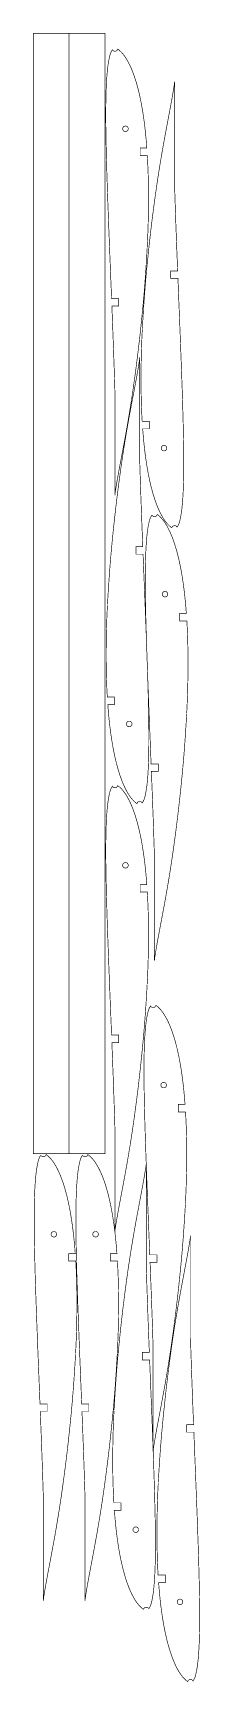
# Model space of a CAD drawing. Extents: x 0 to 93, y 0 to 923.
import ezdxf

# ---------------------------------------------------------------- set-up
doc = ezdxf.new("R2010")
doc.units = 0
doc.layers.get('0').update_dxf_attribs({"linetype": 'CONTINUOUS'})

msp = doc.modelspace()

# ---------------------------------------------------------------- linework, layer by layer
at = {"color": 0, "const_width": 0.35278}
for points in [[(0.17638, 922.726), (20.1764, 922.726), (20.1764, 295.725), (0.17638, 295.725), (0.17638, 922.726)], [(53.2021, 869.287), (53.2021, 869.247), (53.194, 869.128), (53.1706, 868.975), (53.1324, 868.826), (53.0803, 868.683), (53.015, 868.549), (52.9374, 868.421), (52.8482, 868.301), (52.7481, 868.19), (52.6381, 868.09), (52.5186, 868.001), (52.3908, 867.924), (52.2554, 867.858), (52.1129, 867.807), (51.9644, 867.768), (51.8106, 867.744), (51.6917, 867.738), (51.6521, 867.738), (51.6124, 867.738), (51.4936, 867.744), (51.3397, 867.768), (51.1911, 867.807), (51.0488, 867.858), (50.9132, 867.924), (50.7854, 868.001), (50.6661, 868.09), (50.556, 868.19), (50.456, 868.301), (50.3668, 868.421), (50.2892, 868.549), (50.2239, 868.683), (50.1717, 868.826), (50.1335, 868.975), (50.11, 869.128), (50.1021, 869.247), (50.1021, 869.287), (50.1021, 869.326), (50.11, 869.446), (50.1335, 869.599), (50.1717, 869.747), (50.2239, 869.89), (50.2892, 870.026), (50.3668, 870.154), (50.456, 870.272), (50.556, 870.383), (50.6661, 870.483), (50.7854, 870.572), (50.9132, 870.65), (51.0488, 870.715), (51.1911, 870.767), (51.3397, 870.806), (51.4936, 870.829), (51.6124, 870.838), (51.6521, 870.838), (51.6917, 870.838), (51.8106, 870.829), (51.9644, 870.806), (52.1129, 870.767), (52.2554, 870.715), (52.3908, 870.65), (52.5186, 870.572), (52.6381, 870.483), (52.7481, 870.383), (52.8482, 870.272), (52.9374, 870.154), (53.015, 870.026), (53.0803, 869.89), (53.1324, 869.747), (53.1706, 869.599), (53.194, 869.446), (53.2021, 869.326), (53.2021, 869.287)], [(74.7642, 690.569), (74.7642, 690.531), (74.7561, 690.411), (74.7326, 690.257), (74.6944, 690.108), (74.6424, 689.967), (74.5771, 689.831), (74.4994, 689.703), (74.4103, 689.583), (74.3101, 689.474), (74.2001, 689.374), (74.0807, 689.285), (73.9529, 689.207), (73.8175, 689.142), (73.675, 689.089), (73.5265, 689.051), (73.3726, 689.028), (73.2538, 689.019), (73.2142, 689.019), (73.1744, 689.019), (73.0557, 689.028), (72.9018, 689.051), (72.7532, 689.089), (72.6108, 689.142), (72.4753, 689.207), (72.3475, 689.285), (72.2282, 689.374), (72.1181, 689.474), (72.0181, 689.583), (71.9289, 689.703), (71.8513, 689.831), (71.786, 689.967), (71.7339, 690.108), (71.6957, 690.257), (71.6721, 690.411), (71.6642, 690.531), (71.6642, 690.569), (71.6642, 690.61), (71.6721, 690.728), (71.6957, 690.882), (71.7339, 691.031), (71.786, 691.174), (71.8513, 691.308), (71.9289, 691.436), (72.0181, 691.556), (72.1181, 691.665), (72.2282, 691.765), (72.3475, 691.856), (72.4753, 691.932), (72.6108, 691.997), (72.7532, 692.05), (72.9018, 692.088), (73.0557, 692.111), (73.1744, 692.119), (73.2142, 692.119), (73.2538, 692.119), (73.3726, 692.111), (73.5265, 692.088), (73.675, 692.05), (73.8175, 691.997), (73.9529, 691.932), (74.0807, 691.856), (74.2001, 691.765), (74.3101, 691.665), (74.4103, 691.556), (74.4994, 691.436), (74.5771, 691.308), (74.6424, 691.174), (74.6944, 691.031), (74.7326, 690.882), (74.7561, 690.728), (74.7642, 690.61), (74.7642, 690.569)], [(75.2933, 608.835), (75.2933, 608.796), (75.2853, 608.676), (75.2618, 608.522), (75.2236, 608.375), (75.1714, 608.232), (75.1061, 608.096), (75.0285, 607.968), (74.9393, 607.85), (74.8393, 607.739), (74.7292, 607.639), (74.6099, 607.55), (74.4821, 607.472), (74.3467, 607.407), (74.2042, 607.356), (74.0557, 607.317), (73.9018, 607.293), (73.7829, 607.285), (73.7433, 607.285), (73.7036, 607.285), (73.5849, 607.293), (73.431, 607.317), (73.2824, 607.356), (73.14, 607.407), (73.0044, 607.472), (72.8767, 607.55), (72.7574, 607.639), (72.6472, 607.739), (72.5472, 607.85), (72.4581, 607.968), (72.3804, 608.096), (72.3151, 608.232), (72.2629, 608.375), (72.2247, 608.522), (72.2013, 608.676), (72.1933, 608.796), (72.1933, 608.835), (72.1933, 608.875), (72.2013, 608.994), (72.2247, 609.147), (72.2629, 609.296), (72.3151, 609.439), (72.3804, 609.574), (72.4581, 609.701), (72.5472, 609.821), (72.6472, 609.932), (72.7574, 610.032), (72.8767, 610.121), (73.0044, 610.199), (73.14, 610.264), (73.2824, 610.315), (73.431, 610.354), (73.5849, 610.378), (73.7036, 610.385), (73.7433, 610.385), (73.7829, 610.385), (73.9018, 610.378), (74.0557, 610.354), (74.2042, 610.315), (74.3467, 610.264), (74.4821, 610.199), (74.6099, 610.121), (74.7292, 610.032), (74.8393, 609.932), (74.9393, 609.821), (75.0285, 609.701), (75.1061, 609.574), (75.1714, 609.439), (75.2236, 609.296), (75.2618, 609.147), (75.2853, 608.994), (75.2933, 608.875), (75.2933, 608.835)], [(55.2797, 536.211), (55.2797, 536.171), (55.2717, 536.053), (55.2482, 535.899), (55.21, 535.75), (55.1579, 535.607), (55.0926, 535.472), (55.015, 535.344), (54.9258, 535.225), (54.8257, 535.115), (54.7157, 535.014), (54.5964, 534.925), (54.4685, 534.847), (54.3331, 534.782), (54.1907, 534.731), (54.0421, 534.692), (53.8882, 534.668), (53.7693, 534.661), (53.7297, 534.661), (53.6901, 534.661), (53.5712, 534.668), (53.4174, 534.692), (53.2689, 534.731), (53.1264, 534.782), (52.9908, 534.847), (52.8631, 534.925), (52.7438, 535.014), (52.6337, 535.115), (52.5336, 535.225), (52.4444, 535.344), (52.3668, 535.472), (52.3015, 535.607), (52.2494, 535.75), (52.2112, 535.899), (52.1878, 536.053), (52.1797, 536.171), (52.1797, 536.211), (52.1797, 536.25), (52.1878, 536.369), (52.2112, 536.524), (52.2494, 536.672), (52.3015, 536.814), (52.3668, 536.95), (52.4444, 537.078), (52.5336, 537.197), (52.6337, 537.307), (52.7438, 537.407), (52.8631, 537.496), (52.9908, 537.574), (53.1264, 537.639), (53.2689, 537.692), (53.4174, 537.729), (53.5712, 537.753), (53.6901, 537.761), (53.7297, 537.761), (53.7693, 537.761), (53.8882, 537.753), (54.0421, 537.729), (54.1907, 537.692), (54.3331, 537.639), (54.4685, 537.574), (54.5964, 537.496), (54.7157, 537.407), (54.8257, 537.307), (54.9258, 537.197), (55.015, 537.078), (55.0926, 536.95), (55.1579, 536.814), (55.21, 536.672), (55.2482, 536.524), (55.2717, 536.369), (55.2797, 536.25), (55.2797, 536.211)], [(53.2021, 457.078), (53.2021, 457.037), (53.194, 456.919), (53.1706, 456.765), (53.1324, 456.617), (53.0803, 456.474), (53.015, 456.339), (52.9374, 456.211), (52.8482, 456.092), (52.7481, 455.982), (52.6381, 455.881), (52.5186, 455.792), (52.3908, 455.714), (52.2554, 455.649), (52.1129, 455.597), (51.9644, 455.558), (51.8106, 455.535), (51.6917, 455.528), (51.6521, 455.528), (51.6124, 455.528), (51.4936, 455.535), (51.3397, 455.558), (51.1911, 455.597), (51.0488, 455.649), (50.9132, 455.714), (50.7854, 455.792), (50.6661, 455.881), (50.556, 455.982), (50.456, 456.092), (50.3668, 456.211), (50.2892, 456.339), (50.2239, 456.474), (50.1717, 456.617), (50.1335, 456.765), (50.11, 456.919), (50.1021, 457.037), (50.1021, 457.078), (50.1021, 457.117), (50.11, 457.236), (50.1335, 457.39), (50.1717, 457.539), (50.2239, 457.681), (50.2892, 457.817), (50.3668, 457.944), (50.456, 458.064), (50.556, 458.174), (50.6661, 458.274), (50.7854, 458.363), (50.9132, 458.44), (51.0488, 458.506), (51.1911, 458.557), (51.3397, 458.596), (51.4936, 458.619), (51.6124, 458.628), (51.6521, 458.628), (51.6917, 458.628), (51.8106, 458.619), (51.9644, 458.596), (52.1129, 458.557), (52.2554, 458.506), (52.3908, 458.44), (52.5186, 458.363), (52.6381, 458.274), (52.7481, 458.174), (52.8482, 458.064), (52.9374, 457.944), (53.015, 457.817), (53.0803, 457.681), (53.1324, 457.539), (53.1706, 457.39), (53.194, 457.236), (53.2021, 457.117), (53.2021, 457.078)], [(74.5514, 334.096), (74.5514, 334.056), (74.5433, 333.938), (74.5199, 333.783), (74.4817, 333.635), (74.4294, 333.492), (74.3642, 333.357), (74.2865, 333.229), (74.1974, 333.11), (74.0972, 333), (73.9872, 332.9), (73.8679, 332.81), (73.7401, 332.732), (73.6046, 332.667), (73.4622, 332.615), (73.3136, 332.576), (73.1597, 332.553), (73.041, 332.546), (73.0012, 332.546), (72.9617, 332.546), (72.8428, 332.553), (72.6889, 332.576), (72.5404, 332.615), (72.3979, 332.667), (72.2624, 332.732), (72.1347, 332.81), (72.0153, 332.9), (71.9053, 333), (71.8051, 333.11), (71.716, 333.229), (71.6383, 333.357), (71.5731, 333.492), (71.521, 333.635), (71.4828, 333.783), (71.4593, 333.938), (71.4513, 334.056), (71.4513, 334.096), (71.4513, 334.135), (71.4593, 334.254), (71.4828, 334.408), (71.521, 334.557), (71.5731, 334.699), (71.6383, 334.835), (71.716, 334.963), (71.8051, 335.082), (71.9053, 335.192), (72.0153, 335.292), (72.1347, 335.381), (72.2624, 335.458), (72.3979, 335.524), (72.5404, 335.575), (72.6889, 335.614), (72.8428, 335.638), (72.9617, 335.646), (73.0012, 335.646), (73.041, 335.646), (73.1597, 335.638), (73.3136, 335.614), (73.4622, 335.575), (73.6046, 335.524), (73.7401, 335.458), (73.8679, 335.381), (73.9872, 335.292), (74.0972, 335.192), (74.1974, 335.082), (74.2865, 334.963), (74.3642, 334.835), (74.4294, 334.699), (74.4817, 334.557), (74.5199, 334.408), (74.5433, 334.254), (74.5514, 334.135), (74.5514, 334.096)], [(13.202, 250.601), (13.202, 250.561), (13.194, 250.442), (13.1705, 250.289), (13.1323, 250.14), (13.0802, 249.997), (13.0149, 249.862), (12.9373, 249.735), (12.8481, 249.615), (12.748, 249.504), (12.638, 249.404), (12.5186, 249.315), (12.3908, 249.237), (12.2553, 249.172), (12.1129, 249.121), (11.9644, 249.082), (11.8105, 249.058), (11.6916, 249.051), (11.652, 249.051), (11.6124, 249.051), (11.4935, 249.058), (11.3396, 249.082), (11.1911, 249.121), (11.0487, 249.172), (10.9131, 249.237), (10.7854, 249.315), (10.666, 249.404), (10.5559, 249.504), (10.4559, 249.615), (10.3667, 249.735), (10.2891, 249.862), (10.2238, 249.997), (10.1717, 250.14), (10.1335, 250.289), (10.11, 250.442), (10.102, 250.561), (10.102, 250.601), (10.102, 250.64), (10.11, 250.76), (10.1335, 250.914), (10.1717, 251.061), (10.2238, 251.204), (10.2891, 251.34), (10.3667, 251.468), (10.4559, 251.586), (10.5559, 251.697), (10.666, 251.797), (10.7854, 251.886), (10.9131, 251.964), (11.0487, 252.029), (11.1911, 252.081), (11.3396, 252.119), (11.4935, 252.143), (11.6124, 252.151), (11.652, 252.151), (11.6916, 252.151), (11.8105, 252.143), (11.9644, 252.119), (12.1129, 252.081), (12.2553, 252.029), (12.3908, 251.964), (12.5186, 251.886), (12.638, 251.797), (12.748, 251.697), (12.8481, 251.586), (12.9373, 251.468), (13.0149, 251.34), (13.0802, 251.204), (13.1323, 251.061), (13.1705, 250.914), (13.194, 250.76), (13.202, 250.64), (13.202, 250.601)], [(36.4976, 250.601), (36.4976, 250.561), (36.4896, 250.442), (36.4661, 250.289), (36.4279, 250.14), (36.3758, 249.997), (36.3106, 249.862), (36.2329, 249.735), (36.1438, 249.615), (36.0436, 249.504), (35.9336, 249.404), (35.8143, 249.315), (35.6865, 249.237), (35.551, 249.172), (35.4086, 249.121), (35.26, 249.082), (35.1061, 249.058), (34.9874, 249.051), (34.9476, 249.051), (34.9081, 249.051), (34.7892, 249.058), (34.6353, 249.082), (34.4868, 249.121), (34.3443, 249.172), (34.2089, 249.237), (34.0811, 249.315), (33.9617, 249.404), (33.8517, 249.504), (33.7515, 249.615), (33.6624, 249.735), (33.5847, 249.862), (33.5194, 249.997), (33.4674, 250.14), (33.4292, 250.289), (33.4057, 250.442), (33.3976, 250.561), (33.3976, 250.601), (33.3976, 250.64), (33.4057, 250.76), (33.4292, 250.914), (33.4674, 251.061), (33.5194, 251.204), (33.5847, 251.34), (33.6624, 251.468), (33.7515, 251.586), (33.8517, 251.697), (33.9617, 251.797), (34.0811, 251.886), (34.2089, 251.964), (34.3443, 252.029), (34.4868, 252.081), (34.6353, 252.119), (34.7892, 252.143), (34.9081, 252.151), (34.9476, 252.151), (34.9874, 252.151), (35.1061, 252.143), (35.26, 252.119), (35.4086, 252.081), (35.551, 252.029), (35.6865, 251.964), (35.8143, 251.886), (35.9336, 251.797), (36.0436, 251.697), (36.1438, 251.586), (36.2329, 251.468), (36.3106, 251.34), (36.3758, 251.204), (36.4279, 251.061), (36.4661, 250.914), (36.4896, 250.76), (36.4976, 250.64), (36.4976, 250.601)], [(58.9517, 85.2838), (58.9517, 85.244), (58.9436, 85.1253), (58.9201, 84.9714), (58.8819, 84.8228), (58.8299, 84.6804), (58.7646, 84.5449), (58.6869, 84.4171), (58.5978, 84.2978), (58.4976, 84.1878), (58.3876, 84.0876), (58.2683, 83.9985), (58.1404, 83.9208), (58.005, 83.8556), (57.8626, 83.8035), (57.714, 83.7653), (57.5601, 83.7418), (57.4413, 83.7338), (57.4017, 83.7338), (57.3621, 83.7338), (57.2432, 83.7418), (57.0893, 83.7653), (56.9407, 83.8035), (56.7983, 83.8556), (56.6628, 83.9208), (56.535, 83.9985), (56.4157, 84.0876), (56.3056, 84.1878), (56.2056, 84.2978), (56.1164, 84.4171), (56.0388, 84.5449), (55.9735, 84.6804), (55.9214, 84.8228), (55.8832, 84.9714), (55.8596, 85.1253), (55.8517, 85.244), (55.8517, 85.2838), (55.8517, 85.3233), (55.8596, 85.4422), (55.8832, 85.5961), (55.9214, 85.7446), (55.9735, 85.8871), (56.0388, 86.0226), (56.1164, 86.1503), (56.2056, 86.2697), (56.3056, 86.3797), (56.4157, 86.4799), (56.535, 86.569), (56.6628, 86.6467), (56.7983, 86.7119), (56.9407, 86.764), (57.0893, 86.8022), (57.2432, 86.8257), (57.3621, 86.8337), (57.4017, 86.8337), (57.4413, 86.8337), (57.5601, 86.8257), (57.714, 86.8022), (57.8626, 86.764), (58.005, 86.7119), (58.1404, 86.6467), (58.2683, 86.569), (58.3876, 86.4799), (58.4976, 86.3797), (58.5978, 86.2697), (58.6869, 86.1503), (58.7646, 86.0226), (58.8299, 85.8871), (58.8819, 85.7446), (58.9201, 85.5961), (58.9436, 85.4422), (58.9517, 85.3233), (58.9517, 85.2838)], [(83.6714, 44.8496), (83.6714, 44.81), (83.6635, 44.6911), (83.6399, 44.5372), (83.6017, 44.3886), (83.5496, 44.2463), (83.4843, 44.1108), (83.4067, 43.9829), (83.3175, 43.8636), (83.2175, 43.7536), (83.1074, 43.6535), (82.9881, 43.5643), (82.8603, 43.4867), (82.7247, 43.4214), (82.5824, 43.3693), (82.4338, 43.3311), (82.2799, 43.3076), (82.1611, 43.2996), (82.1215, 43.2996), (82.0818, 43.2996), (81.9629, 43.3076), (81.809, 43.3311), (81.6606, 43.3693), (81.5181, 43.4214), (81.3826, 43.4867), (81.2549, 43.5643), (81.1354, 43.6535), (81.0254, 43.7536), (80.9254, 43.8636), (80.8361, 43.9829), (80.7585, 44.1108), (80.6932, 44.2463), (80.6411, 44.3886), (80.6029, 44.5372), (80.5794, 44.6911), (80.5714, 44.81), (80.5714, 44.8496), (80.5714, 44.8892), (80.5794, 45.0081), (80.6029, 45.1619), (80.6411, 45.3106), (80.6932, 45.4529), (80.7585, 45.5885), (80.8361, 45.7163), (80.9254, 45.8356), (81.0254, 45.9457), (81.1354, 46.0457), (81.2549, 46.1349), (81.3826, 46.2125), (81.5181, 46.2778), (81.6606, 46.3299), (81.809, 46.3681), (81.9629, 46.3917), (82.0818, 46.3996), (82.1215, 46.3996), (82.1611, 46.3996), (82.2799, 46.3917), (82.4338, 46.3681), (82.5824, 46.3299), (82.7247, 46.2778), (82.8603, 46.2125), (82.9881, 46.1349), (83.1074, 46.0457), (83.2175, 45.9457), (83.3175, 45.8356), (83.4067, 45.7163), (83.4843, 45.5885), (83.5496, 45.4529), (83.6017, 45.3106), (83.6399, 45.1619), (83.6635, 45.0081), (83.6714, 44.8892), (83.6714, 44.8496)]]:
    msp.add_lwpolyline(points, close=True, dxfattribs=at)
for points in [[(20.1764, 922.726), (40.1764, 922.726), (40.1764, 295.725), (20.1764, 295.725)], [(63.7944, 802.851), (63.815, 803.247), (63.8354, 803.642), (63.8554, 804.037), (63.8753, 804.432), (63.8949, 804.828), (63.9142, 805.222), (63.9332, 805.617), (63.9519, 806.011), (63.9704, 806.406), (63.9886, 806.8), (64.0065, 807.194), (64.0242, 807.589), (64.0415, 807.982), (64.0585, 808.376), (64.0753, 808.769), (64.0918, 809.164), (64.1079, 809.557), (64.1236, 809.95), (64.1392, 810.343), (64.1543, 810.736), (64.1692, 811.129), (64.1838, 811.522), (64.1979, 811.915), (64.2118, 812.308), (64.2254, 812.7), (64.2386, 813.093), (64.2515, 813.485), (64.264, 813.876), (64.2763, 814.269), (64.2879, 814.656), (64.2992, 815.043), (64.3103, 815.429), (64.3208, 815.817), (64.3311, 816.203), (64.3412, 816.589), (64.3508, 816.975), (64.3601, 817.361), (64.3692, 817.747), (64.3779, 818.133), (64.3864, 818.519), (64.3944, 818.904), (64.4022, 819.29), (64.4097, 819.675), (64.4169, 820.06), (64.4239, 820.444), (64.4304, 820.829), (64.4368, 821.214), (64.4429, 821.599), (64.4488, 821.982), (64.4543, 822.365), (64.4596, 822.75), (64.4646, 823.133), (64.4693, 823.517), (64.4737, 823.899), (64.4781, 824.282), (64.4821, 824.664), (64.4858, 825.047), (64.4894, 825.429), (64.4928, 825.811), (64.4958, 826.193), (64.4986, 826.567), (64.5012, 826.942), (64.5036, 827.315), (64.5058, 827.689), (64.5078, 828.063), (64.5094, 828.435), (64.511, 828.808), (64.5122, 829.181), (64.5133, 829.553), (64.5142, 829.925), (64.5146, 830.297), (64.515, 830.669), (64.515, 831.04), (64.5149, 831.411), (64.5144, 831.782), (64.5136, 832.153), (64.5126, 832.524), (64.5114, 832.894), (64.5099, 833.264), (64.5082, 833.633), (64.5061, 834.003), (64.5038, 834.372), (64.5011, 834.742), (64.4982, 835.11), (64.495, 835.478), (64.4914, 835.846), (64.4876, 836.214), (64.4835, 836.582), (64.479, 836.95), (64.4743, 837.317), (64.4693, 837.683), (64.4639, 838.047), (64.4582, 838.411), (64.4522, 838.775), (64.446, 839.137), (64.4393, 839.5), (64.4324, 839.863), (64.4251, 840.225), (64.4175, 840.588), (64.4096, 840.95), (64.4014, 841.311), (64.3928, 841.672), (64.3839, 842.033), (64.3746, 842.393), (64.3651, 842.754), (64.3551, 843.114), (64.3449, 843.474), (64.3343, 843.833), (64.3235, 844.192), (64.3122, 844.551), (64.3006, 844.91), (64.2886, 845.267), (64.2764, 845.625), (64.2638, 845.982), (64.2507, 846.34), (64.2375, 846.696), (64.2237, 847.053), (64.2099, 847.41), (64.1954, 847.765), (64.1807, 848.121), (64.1657, 848.475), (64.1503, 848.831), (64.1424, 849.007), (64.1344, 849.185), (64.1265, 849.363), (64.1183, 849.539), (64.1101, 849.717), (64.1018, 849.893), (64.0935, 850.069), (64.085, 850.247), (64.0764, 850.424), (64.0678, 850.6), (64.059, 850.776), (64.0503, 850.953), (64.0414, 851.129), (64.0324, 851.306), (64.0233, 851.482), (64.0142, 851.658), (64.0049, 851.833), (63.9956, 852.01), (63.9861, 852.185), (63.9767, 852.361), (63.9671, 852.536), (63.9574, 852.713), (63.9475, 852.887), (63.9376, 853.063), (63.9278, 853.238), (63.9176, 853.412), (63.9076, 853.588), (63.8974, 853.762), (63.8871, 853.938), (63.8768, 854.113), (63.8663, 854.287), (59.8663, 854.287), (59.8663, 858.488), (63.5868, 858.488), (63.5846, 858.515), (63.5825, 858.544), (63.5804, 858.574), (63.5783, 858.601), (63.5763, 858.631), (63.5742, 858.66), (63.5719, 858.688), (63.5699, 858.717), (63.5678, 858.746), (63.5657, 858.774), (63.5572, 858.889), (63.555, 858.918), (63.5508, 858.975), (63.5486, 859.004), (63.5465, 859.032), (63.5443, 859.061), (63.5422, 859.09), (63.54, 859.118), (63.5379, 859.147), (63.5357, 859.176), (63.5336, 859.204), (63.5314, 859.233), (63.5293, 859.262), (63.5271, 859.29), (63.525, 859.319), (63.5228, 859.349), (63.4979, 859.675), (63.4728, 860.001), (63.4472, 860.328), (63.4214, 860.654), (63.3953, 860.979), (63.3687, 861.304), (63.3421, 861.629), (63.315, 861.954), (63.2875, 862.278), (63.2599, 862.601), (63.2318, 862.924), (63.2033, 863.247), (63.1746, 863.569), (63.1456, 863.89), (63.1163, 864.213), (63.0864, 864.533), (63.0564, 864.853), (63.026, 865.174), (62.9951, 865.493), (62.964, 865.813), (62.9325, 866.131), (62.9007, 866.449), (62.8685, 866.767), (62.8358, 867.085), (62.8029, 867.401), (62.7696, 867.717), (62.736, 868.033), (62.7019, 868.349), (62.6674, 868.664), (62.6326, 868.978), (62.6314, 868.989), (62.6281, 869.019), (62.6269, 869.029), (62.6257, 869.04), (62.6235, 869.061), (62.6222, 869.071), (62.6211, 869.081), (62.62, 869.092), (62.6187, 869.101), (62.6165, 869.122), (62.6153, 869.132), (62.6142, 869.143), (62.6131, 869.153), (62.6119, 869.164), (62.6107, 869.174), (62.6096, 869.185), (62.6085, 869.194), (62.6074, 869.204), (62.6061, 869.215), (62.605, 869.225), (62.6039, 869.236), (62.6026, 869.246), (62.6015, 869.256), (62.6004, 869.267), (62.5992, 869.276), (62.5981, 869.287), (62.5661, 869.568), (62.5339, 869.85), (62.5012, 870.131), (62.4685, 870.411), (62.4353, 870.69), (62.4018, 870.971), (62.3681, 871.25), (62.3339, 871.529), (62.2994, 871.807), (62.2647, 872.085), (62.2297, 872.363), (62.1943, 872.64), (62.1586, 872.917), (62.1226, 873.193), (62.0862, 873.468), (62.0497, 873.744), (62.0128, 874.019), (61.9756, 874.293), (61.9379, 874.568), (61.9, 874.842), (61.8618, 875.115), (61.8233, 875.387), (61.7844, 875.66), (61.7453, 875.932), (61.7058, 876.203), (61.666, 876.474), (61.6258, 876.744), (61.5853, 877.015), (61.5446, 877.285), (61.5035, 877.553), (61.4625, 877.818), (61.4214, 878.083), (61.3799, 878.347), (61.3381, 878.611), (61.2958, 878.874), (61.2535, 879.137), (61.2106, 879.4), (61.1675, 879.661), (61.124, 879.922), (61.0803, 880.183), (61.0362, 880.443), (60.9918, 880.704), (60.9469, 880.963), (60.9018, 881.222), (60.8564, 881.481), (60.8107, 881.738), (60.7646, 881.996), (60.7181, 882.253), (60.6714, 882.508), (60.6242, 882.765), (60.5767, 883.019), (60.5289, 883.275), (60.4807, 883.529), (60.4322, 883.783), (60.3833, 884.036), (60.334, 884.289), (60.2846, 884.542), (60.2346, 884.793), (60.1843, 885.044), (60.1337, 885.294), (60.0826, 885.544), (60.0325, 885.789), (59.9819, 886.032), (59.9311, 886.275), (59.8799, 886.518), (59.8282, 886.76), (59.7763, 887), (59.724, 887.242), (59.6714, 887.482), (59.6183, 887.721), (59.565, 887.961), (59.5114, 888.199), (59.4574, 888.438), (59.4029, 888.675), (59.3482, 888.911), (59.2931, 889.147), (59.2376, 889.383), (59.1818, 889.619), (59.1256, 889.853), (59.069, 890.088), (59.0122, 890.321), (58.9549, 890.554), (58.8974, 890.786), (58.8393, 891.018), (58.781, 891.249), (58.7222, 891.479), (58.6632, 891.71), (58.6038, 891.939), (58.5439, 892.167), (58.4839, 892.394), (58.4233, 892.622), (58.3624, 892.849), (58.305, 893.061), (58.2472, 893.272), (58.189, 893.483), (58.1307, 893.694), (58.0719, 893.904), (58.0128, 894.113), (57.9533, 894.321), (57.8936, 894.529), (57.8336, 894.738), (57.7732, 894.943), (57.7124, 895.15), (57.6513, 895.356), (57.5899, 895.561), (57.5281, 895.765), (57.466, 895.969), (57.4035, 896.172), (57.3407, 896.375), (57.2775, 896.576), (57.214, 896.778), (57.1503, 896.978), (57.086, 897.178), (57.0215, 897.378), (56.9565, 897.576), (56.8912, 897.775), (56.8257, 897.972), (56.7597, 898.169), (56.6935, 898.365), (56.6267, 898.56), (56.5596, 898.756), (56.4922, 898.949), (56.4313, 899.124), (56.37, 899.297), (56.3085, 899.469), (56.2465, 899.642), (56.1844, 899.814), (56.1219, 899.985), (56.0592, 900.156), (55.996, 900.326), (55.9326, 900.496), (55.869, 900.665), (55.805, 900.833), (55.7407, 901), (55.6761, 901.168), (55.6111, 901.335), (55.5458, 901.5), (55.4804, 901.665), (55.4144, 901.831), (55.3482, 901.994), (55.2818, 902.157), (55.2149, 902.321), (55.1478, 902.482), (55.0803, 902.644), (55.0125, 902.804), (54.9443, 902.965), (54.8758, 903.125), (54.8071, 903.283), (54.7379, 903.442), (54.6685, 903.599), (54.5988, 903.756), (54.5286, 903.912), (54.4619, 904.06), (54.395, 904.206), (54.3278, 904.351), (54.2601, 904.497), (54.1924, 904.642), (54.1242, 904.785), (54.0557, 904.929), (53.9869, 905.071), (53.9179, 905.214), (53.8485, 905.354), (53.7788, 905.496), (53.7089, 905.635), (53.6386, 905.775), (53.5679, 905.914), (53.4971, 906.051), (53.426, 906.189), (53.3544, 906.325), (53.2826, 906.461), (53.2106, 906.596), (53.1382, 906.731), (53.0656, 906.864), (52.9925, 906.997), (52.9193, 907.129), (52.8457, 907.261), (52.7718, 907.392), (52.6976, 907.522), (52.6231, 907.651), (52.5483, 907.779), (52.4732, 907.907), (52.3978, 908.035), (52.3221, 908.161), (52.2538, 908.274), (52.185, 908.386), (52.1161, 908.497), (52.0469, 908.608), (51.9776, 908.719), (51.9081, 908.829), (51.8381, 908.938), (51.7681, 909.046), (51.6976, 909.154), (51.6272, 909.261), (51.5564, 909.367), (51.4854, 909.472), (51.4142, 909.576), (51.3426, 909.681), (51.271, 909.783), (51.199, 909.886), (51.1269, 909.988), (51.0546, 910.089), (50.9819, 910.189), (50.9092, 910.288), (50.8361, 910.386), (50.7629, 910.483), (50.6894, 910.581), (50.6158, 910.676), (50.5419, 910.771), (50.4679, 910.865), (50.3936, 910.958), (50.319, 911.051), (50.2444, 911.143), (50.1694, 911.233), (50.1039, 911.313), (50.0382, 911.389), (49.9722, 911.467), (49.9061, 911.543), (49.8399, 911.618), (49.7735, 911.693), (49.7068, 911.768), (49.64, 911.842), (49.5731, 911.914), (49.5058, 911.986), (49.4385, 912.057), (49.371, 912.128), (49.3032, 912.199), (49.2351, 912.268), (49.1669, 912.336), (49.0986, 912.404), (49.03, 912.471), (48.9611, 912.538), (48.8921, 912.604), (48.8228, 912.668), (48.7532, 912.733), (48.6835, 912.797), (48.6135, 912.86), (48.5432, 912.922), (48.4726, 912.983), (48.4019, 913.044), (48.3308, 913.104), (48.2596, 913.164), (48.1881, 913.222), (48.1163, 913.281), (48.0904, 913.3), (48.0647, 913.321), (48.0389, 913.342), (48.0131, 913.361), (47.9871, 913.382), (47.9612, 913.401), (47.9353, 913.422), (47.9093, 913.442), (47.8833, 913.461), (47.8572, 913.481), (47.8313, 913.5), (47.8051, 913.519), (47.779, 913.539), (47.7529, 913.558), (47.7267, 913.576), (47.7006, 913.596), (47.6743, 913.614), (47.6482, 913.632), (47.6219, 913.651), (47.5957, 913.669), (47.5694, 913.686), (47.5432, 913.704), (47.5169, 913.722), (47.4907, 913.739), (47.4643, 913.757), (47.4381, 913.774), (47.4117, 913.79), (47.3854, 913.807), (47.359, 913.824), (47.3328, 913.84), (47.3064, 913.856), (47.2904, 913.799), (47.225, 913.631), (47.1132, 913.425), (46.9739, 913.238), (46.8097, 913.075), (46.6237, 912.936), (46.4187, 912.826), (46.1978, 912.746), (46.0226, 912.707), (45.9636, 912.699), (45.9044, 912.692), (45.7249, 912.688), (45.491, 912.711), (45.2651, 912.767), (45.051, 912.856), (44.8518, 912.974), (44.6708, 913.119), (44.5118, 913.293), (44.4074, 913.439), (44.3778, 913.49), (44.3493, 913.458), (44.3212, 913.426), (44.2933, 913.393), (44.2657, 913.358), (44.2383, 913.325), (44.2112, 913.29), (44.1844, 913.254), (44.1579, 913.218), (44.1315, 913.182), (44.1054, 913.146), (44.0796, 913.108), (44.054, 913.071), (44.0288, 913.032), (44.0036, 912.993), (43.9787, 912.954), (43.9542, 912.915), (43.9299, 912.875), (43.9057, 912.835), (43.8818, 912.793), (43.8581, 912.751), (43.8346, 912.71), (43.8114, 912.668), (43.7883, 912.625), (43.7656, 912.582), (43.7431, 912.538), (43.7206, 912.494), (43.6985, 912.45), (43.6765, 912.404), (43.6547, 912.36), (43.6332, 912.314), (43.5949, 912.231), (43.5571, 912.146), (43.5199, 912.06), (43.4833, 911.972), (43.4475, 911.883), (43.4122, 911.793), (43.3775, 911.703), (43.3432, 911.61), (43.3096, 911.517), (43.2765, 911.422), (43.2439, 911.328), (43.2118, 911.231), (43.1801, 911.133), (43.149, 911.036), (43.1183, 910.936), (43.0882, 910.836), (43.0583, 910.735), (43.029, 910.633), (43, 910.531), (42.9714, 910.426), (42.9432, 910.322), (42.9154, 910.217), (42.8879, 910.111), (42.8607, 910.006), (42.8339, 909.897), (42.8072, 909.79), (42.781, 909.681), (42.755, 909.572), (42.7293, 909.463), (42.7037, 909.351), (42.6729, 909.217), (42.6425, 909.081), (42.6124, 908.943), (42.5824, 908.806), (42.5529, 908.668), (42.5236, 908.529), (42.4947, 908.389), (42.4661, 908.249), (42.4378, 908.107), (42.4099, 907.965), (42.3822, 907.822), (42.3547, 907.679), (42.3278, 907.535), (42.301, 907.39), (42.2746, 907.244), (42.2483, 907.099), (42.2225, 906.951), (42.1969, 906.804), (42.1717, 906.656), (42.1468, 906.506), (42.1221, 906.356), (42.0978, 906.206), (42.0738, 906.054), (42.05, 905.903), (42.0265, 905.75), (42.0033, 905.597), (41.9804, 905.443), (41.9579, 905.287), (41.9356, 905.132), (41.9136, 904.976), (41.8918, 904.819), (41.8685, 904.647), (41.8456, 904.475), (41.8228, 904.301), (41.8004, 904.128), (41.7783, 903.953), (41.7567, 903.778), (41.7353, 903.601), (41.7142, 903.424), (41.6933, 903.246), (41.6729, 903.067), (41.6528, 902.887), (41.6328, 902.707), (41.6132, 902.526), (41.5939, 902.344), (41.5749, 902.162), (41.5561, 901.979), (41.5375, 901.796), (41.5193, 901.611), (41.5013, 901.426), (41.4836, 901.24), (41.4661, 901.054), (41.4489, 900.867), (41.4318, 900.679), (41.4151, 900.492), (41.3986, 900.303), (41.3824, 900.113), (41.3663, 899.922), (41.3504, 899.732), (41.3349, 899.54), (41.3194, 899.349), (41.3021, 899.129), (41.285, 898.908), (41.2682, 898.686), (41.2517, 898.465), (41.2354, 898.242), (41.2193, 898.018), (41.2036, 897.794), (41.1881, 897.569), (41.1728, 897.343), (41.1578, 897.117), (41.1431, 896.89), (41.1286, 896.662), (41.1144, 896.433), (41.1004, 896.204), (41.0868, 895.975), (41.0733, 895.744), (41.0601, 895.514), (41.0472, 895.282), (41.0346, 895.049), (41.0221, 894.815), (41.01, 894.582), (40.9981, 894.347), (40.9864, 894.113), (40.975, 893.876), (40.9637, 893.64), (40.9529, 893.403), (40.9422, 893.165), (40.9318, 892.928), (40.9217, 892.689), (40.9117, 892.449), (40.9021, 892.208), (40.8922, 891.957), (40.8826, 891.706), (40.8733, 891.453), (40.8643, 891.2), (40.8556, 890.946), (40.8469, 890.692), (40.8386, 890.436), (40.8306, 890.181), (40.8228, 889.924), (40.8151, 889.667), (40.8078, 889.408), (40.8007, 889.15), (40.7937, 888.892), (40.7871, 888.632), (40.7806, 888.372), (40.7743, 888.111), (40.7682, 887.85), (40.7624, 887.588), (40.7567, 887.325), (40.7511, 887.063), (40.7458, 886.799), (40.7407, 886.535), (40.7358, 886.269), (40.731, 886.004), (40.7264, 885.738), (40.7221, 885.471), (40.7178, 885.204), (40.7137, 884.936), (40.7097, 884.668), (40.706, 884.4), (40.7021, 884.108), (40.6983, 883.817), (40.6947, 883.524), (40.6914, 883.231), (40.6881, 882.936), (40.685, 882.642), (40.6821, 882.347), (40.6794, 882.051), (40.6768, 881.756), (40.6744, 881.458), (40.6722, 881.161), (40.6701, 880.863), (40.6682, 880.564), (40.6664, 880.265), (40.6649, 879.965), (40.6635, 879.665), (40.6622, 879.364), (40.6611, 879.063), (40.6601, 878.76), (40.6594, 878.458), (40.6587, 878.154), (40.6583, 877.851), (40.6581, 877.547), (40.6579, 877.242), (40.6579, 876.936), (40.6582, 876.631), (40.6585, 876.324), (40.659, 876.017), (40.6597, 875.71), (40.6604, 875.401), (40.6614, 875.093), (40.6621, 874.908), (40.6628, 874.724), (40.6636, 874.539), (40.6644, 874.353), (40.6653, 874.168), (40.6661, 873.982), (40.6672, 873.797), (40.6682, 873.611), (40.6693, 873.425), (40.6704, 873.239), (40.6717, 873.051), (40.6729, 872.865), (40.6742, 872.679), (40.6756, 872.492), (40.6769, 872.304), (40.6783, 872.117), (40.6799, 871.929), (40.6814, 871.742), (40.6831, 871.554), (40.6847, 871.367), (40.6864, 871.178), (40.6882, 870.99), (40.69, 870.801), (40.6918, 870.613), (40.6937, 870.424), (40.6957, 870.235), (40.6976, 870.046), (40.6997, 869.856), (40.7018, 869.667), (40.7039, 869.476), (40.7061, 869.287), (40.7079, 869.135), (40.7097, 868.983), (40.7115, 868.831), (40.7135, 868.679), (40.7153, 868.526), (40.7172, 868.374), (40.7193, 868.222), (40.7212, 868.069), (40.7232, 867.917), (40.7253, 867.764), (40.7274, 867.611), (40.7294, 867.458), (40.7317, 867.304), (40.736, 866.999), (40.7382, 866.844), (40.7404, 866.692), (40.7428, 866.537), (40.745, 866.385), (40.7474, 866.231), (40.7497, 866.076), (40.7521, 865.922), (40.7544, 865.769), (40.7569, 865.615), (40.7594, 865.461), (40.7619, 865.306), (40.7644, 865.151), (40.7669, 864.997), (40.7694, 864.843), (40.7721, 864.688), (40.7756, 864.483), (40.779, 864.279), (40.7826, 864.074), (40.7863, 863.869), (40.7899, 863.664), (40.7936, 863.458), (40.7972, 863.253), (40.8011, 863.047), (40.8049, 862.842), (40.8088, 862.636), (40.8126, 862.431), (40.8165, 862.224), (40.8206, 862.018), (40.8246, 861.811), (40.8286, 861.604), (40.8328, 861.397), (40.8368, 861.19), (40.8411, 860.983), (40.8453, 860.776), (40.8496, 860.569), (40.8539, 860.361), (40.8582, 860.154), (40.8626, 859.946), (40.8671, 859.738), (40.8715, 859.529), (40.876, 859.321), (40.8804, 859.113), (40.885, 858.904), (40.8896, 858.696), (40.8943, 858.488), (40.8974, 858.347), (40.9006, 858.208), (40.9036, 858.069), (40.9068, 857.931), (40.91, 857.79), (40.9132, 857.651), (40.9164, 857.512), (40.9196, 857.372), (40.9229, 857.233), (40.9261, 857.093), (40.9293, 856.953), (40.9326, 856.814), (40.936, 856.674), (40.9393, 856.533), (40.9425, 856.394), (40.946, 856.254), (40.9526, 855.974), (40.956, 855.833), (40.9594, 855.693), (40.9628, 855.553), (40.9663, 855.412), (40.9697, 855.272), (40.9732, 855.132), (40.9767, 854.99), (40.9801, 854.85), (40.9836, 854.71), (40.9871, 854.568), (40.9906, 854.428), (40.9942, 854.287), (40.9953, 854.24), (40.996, 854.217), (40.9965, 854.193), (40.9971, 854.168), (40.9983, 854.122), (40.9994, 854.074), (41.0001, 854.05), (41.0007, 854.026), (41.0013, 854.003), (41.0025, 853.956), (41.0031, 853.932), (41.0067, 853.79), (41.0072, 853.767), (41.0085, 853.719), (41.009, 853.696), (41.0097, 853.672), (41.0121, 853.578), (41.0221, 853.188), (41.0322, 852.796), (41.0425, 852.404), (41.0528, 852.012), (41.0632, 851.619), (41.0736, 851.228), (41.0843, 850.833), (41.095, 850.44), (41.1057, 850.046), (41.1167, 849.651), (41.1276, 849.257), (41.1386, 848.861), (41.1499, 848.465), (41.161, 848.069), (41.1724, 847.672), (41.1838, 847.275), (41.1953, 846.878), (41.2068, 846.481), (41.2185, 846.082), (41.2303, 845.683), (41.2421, 845.285), (41.254, 844.885), (41.266, 844.485), (41.2781, 844.085), (41.2901, 843.685), (41.3024, 843.283), (41.3147, 842.883), (41.3271, 842.482), (41.3396, 842.079), (41.3521, 841.678), (41.3646, 841.278), (41.3772, 840.879), (41.3899, 840.479), (41.4025, 840.078), (41.4154, 839.678), (41.4282, 839.278), (41.4413, 838.876), (41.4542, 838.475), (41.4672, 838.072), (41.4804, 837.671), (41.4936, 837.268), (41.5069, 836.865), (41.5203, 836.463), (41.5336, 836.06), (41.5471, 835.656), (41.5607, 835.251), (41.5743, 834.847), (41.5879, 834.443), (41.6017, 834.039), (41.6154, 833.633), (41.6293, 833.228), (41.6433, 832.822), (41.6572, 832.417), (41.6713, 832.01), (41.6854, 831.604), (41.6996, 831.197), (41.7137, 830.79), (41.7281, 830.383), (41.7425, 829.975), (41.7568, 829.568), (41.7721, 829.137), (41.7875, 828.706), (41.8028, 828.275), (41.8183, 827.843), (41.8339, 827.411), (41.8494, 826.979), (41.865, 826.547), (41.8807, 826.114), (41.8964, 825.681), (41.9122, 825.247), (41.9281, 824.814), (41.9439, 824.381), (41.9599, 823.947), (41.9758, 823.512), (41.9918, 823.078), (42.0079, 822.643), (42.0239, 822.208), (42.0401, 821.774), (42.0563, 821.338), (42.0724, 820.903), (42.0886, 820.467), (42.1049, 820.031), (42.1211, 819.594), (42.1375, 819.158), (42.1538, 818.721), (42.1701, 818.285), (42.1865, 817.847), (42.2029, 817.41), (42.2193, 816.972), (42.2357, 816.535), (42.2521, 816.096), (42.2689, 815.653), (42.2854, 815.208), (42.3022, 814.764), (42.3189, 814.319), (42.3356, 813.875), (42.3524, 813.431), (42.3692, 812.985), (42.386, 812.54), (42.4028, 812.094), (42.4196, 811.649), (42.4364, 811.203), (42.4532, 810.757), (42.4701, 810.311), (42.4871, 809.865), (42.504, 809.418), (42.521, 808.972), (42.5379, 808.525), (42.555, 808.078), (42.5721, 807.631), (42.5892, 807.185), (42.6064, 806.738), (42.6235, 806.289), (42.6407, 805.842), (42.6579, 805.394), (42.6751, 804.947), (42.6925, 804.499), (42.7099, 804.051), (42.7272, 803.603), (42.7447, 803.154), (42.7622, 802.706), (42.7792, 802.269), (42.7963, 801.833), (42.8135, 801.396), (42.8306, 800.96), (42.8478, 800.522), (42.865, 800.086), (42.8822, 799.649), (42.8996, 799.211), (42.9169, 798.774), (42.9343, 798.336), (42.9517, 797.9), (42.969, 797.463), (42.9864, 797.025), (43.0213, 796.149), (43.0388, 795.711), (43.0563, 795.274), (43.0738, 794.836), (43.0913, 794.399), (43.1088, 793.96), (43.1263, 793.522), (43.1439, 793.085), (43.1614, 792.646), (43.1789, 792.208), (43.2139, 791.332), (43.2314, 790.894), (43.249, 790.456), (43.2665, 790.018), (43.284, 789.579), (43.3022, 789.126), (43.3203, 788.672), (43.3383, 788.218), (43.3746, 787.31), (43.4289, 785.949), (43.4468, 785.494), (43.4649, 785.04), (43.4829, 784.588), (43.501, 784.133), (43.519, 783.679), (43.5369, 783.225), (43.555, 782.772), (43.5729, 782.318), (43.591, 781.864), (43.6089, 781.41), (43.6269, 780.957), (43.6628, 780.049), (43.6808, 779.596), (43.6988, 779.142), (43.7346, 778.235), (43.7525, 777.782), (43.7706, 777.328), (43.7885, 776.875), (43.8064, 776.422), (43.8243, 775.968), (43.8422, 775.515), (43.8503, 775.311), (43.8519, 775.269), (43.86, 775.065), (43.8617, 775.024), (43.8697, 774.819), (43.8714, 774.778), (43.8729, 774.738), (43.8763, 774.656), (43.8778, 774.614), (43.8811, 774.532), (43.8826, 774.492), (43.8843, 774.45), (43.8875, 774.368), (43.8892, 774.328), (43.8908, 774.286), (47.8908, 774.286), (47.8908, 770.086), (44.0565, 770.086), (44.0667, 769.832), (44.0868, 769.322), (44.0968, 769.067), (44.1068, 768.813), (44.1168, 768.557), (44.1268, 768.303), (44.1369, 768.047), (44.1469, 767.793), (44.1569, 767.537), (44.1669, 767.283), (44.1769, 767.029), (44.1969, 766.519), (44.2068, 766.265), (44.2168, 766.011), (44.2268, 765.757), (44.2367, 765.501), (44.2467, 765.247), (44.2567, 764.993), (44.2864, 764.231), (44.2963, 763.976), (44.3063, 763.722), (44.3161, 763.468), (44.3358, 762.961), (44.3457, 762.707), (44.3556, 762.453), (44.3722, 762.025), (44.3889, 761.597), (44.4054, 761.168), (44.4219, 760.74), (44.4385, 760.313), (44.4549, 759.885), (44.4714, 759.458), (44.4879, 759.031), (44.5042, 758.603), (44.5206, 758.176), (44.5369, 757.75), (44.5533, 757.324), (44.5696, 756.897), (44.5858, 756.471), (44.6019, 756.044), (44.6182, 755.618), (44.6343, 755.193), (44.6504, 754.767), (44.6665, 754.342), (44.6825, 753.917), (44.6985, 753.492), (44.7144, 753.067), (44.7304, 752.643), (44.7463, 752.218), (44.7622, 751.794), (44.7779, 751.371), (44.7937, 750.947), (44.8094, 750.524), (44.8251, 750.1), (44.8408, 749.676), (44.8564, 749.254), (44.8722, 748.825), (44.8881, 748.394), (44.9038, 747.965), (44.9194, 747.536), (44.935, 747.108), (44.9507, 746.679), (44.9663, 746.251), (44.9817, 745.824), (44.9972, 745.396), (45.0126, 744.968), (45.0279, 744.54), (45.0432, 744.114), (45.0585, 743.686), (45.0736, 743.26), (45.0887, 742.835), (45.1037, 742.408), (45.1188, 741.982), (45.1337, 741.557), (45.1486, 741.132), (45.1635, 740.707), (45.1782, 740.283), (45.1929, 739.858), (45.2076, 739.435), (45.2221, 739.011), (45.2367, 738.588), (45.2511, 738.165), (45.2654, 737.742), (45.2797, 737.319), (45.294, 736.897), (45.3082, 736.475), (45.3222, 736.054), (45.336, 735.643), (45.3496, 735.232), (45.3631, 734.821), (45.3767, 734.41), (45.39, 734), (45.4033, 733.59), (45.4167, 733.181), (45.4299, 732.771), (45.4429, 732.363), (45.4561, 731.954), (45.469, 731.546), (45.4819, 731.137), (45.4949, 730.731), (45.5076, 730.324), (45.5203, 729.917), (45.5329, 729.511), (45.5456, 729.104), (45.5581, 728.699), (45.5704, 728.294), (45.5828, 727.889), (45.595, 727.485), (45.6072, 727.081), (45.6194, 726.678), (45.6314, 726.274), (45.6435, 725.871), (45.6553, 725.469), (45.6672, 725.067), (45.6789, 724.665), (45.6907, 724.264), (45.7022, 723.864), (45.7043, 723.789), (45.7088, 723.64), (45.7108, 723.567), (45.7129, 723.492), (45.7151, 723.418), (45.7172, 723.343), (45.7193, 723.269), (45.7215, 723.196), (45.7257, 723.047), (45.73, 722.899), (45.7321, 722.825), (45.7342, 722.75), (45.7364, 722.676), (45.7385, 722.601), (45.7406, 722.528), (45.7447, 722.379), (45.7468, 722.306), (45.751, 722.158), (45.7531, 722.083), (45.7551, 722.01), (45.7572, 721.936), (45.7614, 721.787), (45.7635, 721.714), (45.7656, 721.64), (45.7656, 664.464), (45.7653, 664.453), (45.765, 664.442), (45.7647, 664.432), (45.7644, 664.422), (45.7643, 664.412), (45.764, 664.403), (45.7639, 664.394), (45.7638, 664.385), (45.7636, 664.376), (45.7635, 664.369), (45.7633, 664.361), (45.7633, 664.354), (45.7632, 664.347), (45.7632, 664.34), (45.7632, 664.335), (45.7632, 664.328), (45.7632, 664.322), (45.7632, 664.318), (45.7633, 664.313), (45.7633, 664.308), (45.7635, 664.304), (45.7636, 664.3), (45.7638, 664.297), (45.7639, 664.294), (45.7642, 664.292), (45.7644, 664.29), (45.7646, 664.289), (45.7649, 664.287), (45.7653, 664.286), (45.7656, 664.286), (45.7665, 664.287), (45.7676, 664.292), (45.7689, 664.299), (45.7701, 664.307), (45.7717, 664.319), (45.7733, 664.333), (45.7753, 664.349), (45.7772, 664.367), (45.7793, 664.387), (45.7815, 664.41), (45.7839, 664.435), (45.7865, 664.46), (45.7892, 664.488), (45.7919, 664.517), (45.7947, 664.547), (45.7978, 664.581), (45.801, 664.614), (45.8043, 664.649), (45.8076, 664.685), (45.8111, 664.721), (45.8147, 664.76), (45.8185, 664.799), (45.8224, 664.839), (45.8264, 664.879), (45.8304, 664.921), (45.8346, 664.963), (45.8389, 665.004), (45.8433, 665.047), (45.8478, 665.09), (45.8525, 665.133), (45.8601, 665.203), (45.8679, 665.274), (45.8761, 665.344), (45.8844, 665.417), (45.8931, 665.488), (45.9019, 665.56), (45.911, 665.632), (45.9204, 665.704), (45.9299, 665.778), (45.9396, 665.851), (45.9496, 665.925), (45.9599, 666), (45.9701, 666.075), (45.9808, 666.15), (45.9915, 666.226), (46.0025, 666.303), (46.0138, 666.379), (46.0251, 666.457), (46.0367, 666.535), (46.0483, 666.614), (46.0603, 666.693), (46.0724, 666.772), (46.0847, 666.853), (46.0971, 666.933), (46.1097, 667.015), (46.1225, 667.097), (46.1354, 667.181), (46.1485, 667.264), (46.1617, 667.349), (46.175, 667.433), (46.1922, 667.542), (46.2097, 667.653), (46.2275, 667.765), (46.2454, 667.878), (46.2636, 667.992), (46.2819, 668.107), (46.3004, 668.224), (46.3192, 668.34), (46.3382, 668.458), (46.3574, 668.578), (46.3768, 668.699), (46.3964, 668.819), (46.4161, 668.942), (46.4362, 669.064), (46.4564, 669.189), (46.4767, 669.314), (46.4974, 669.439), (46.5181, 669.565), (46.539, 669.693), (46.5601, 669.821), (46.5815, 669.95), (46.6029, 670.081), (46.6246, 670.21), (46.6465, 670.342), (46.6685, 670.474), (46.6907, 670.606), (46.7131, 670.739), (46.7356, 670.872), (46.7583, 671.007), (46.7813, 671.142), (46.8042, 671.278), (46.8324, 671.442), (46.8606, 671.608), (46.8892, 671.774), (46.9179, 671.942), (46.9469, 672.108), (46.9763, 672.278), (47.0057, 672.447), (47.0353, 672.617), (47.0651, 672.787), (47.0953, 672.958), (47.1256, 673.131), (47.1561, 673.304), (47.1868, 673.476), (47.2178, 673.651), (47.2487, 673.826), (47.2801, 674.001), (47.3117, 674.178), (47.3433, 674.354), (47.3753, 674.532), (47.4074, 674.71), (47.4397, 674.889), (47.4721, 675.068), (47.5047, 675.249), (47.5376, 675.429), (47.5707, 675.611), (47.6037, 675.793), (47.6372, 675.976), (47.6707, 676.158), (47.7044, 676.343), (47.7383, 676.528), (47.7724, 676.713), (47.8103, 676.918), (47.8485, 677.125), (47.8867, 677.332), (47.9253, 677.54), (47.9639, 677.749), (48.0028, 677.958), (48.0419, 678.169), (48.0811, 678.379), (48.1206, 678.592), (48.1601, 678.803), (48.1999, 679.017), (48.2399, 679.231), (48.2799, 679.444), (48.3201, 679.66), (48.3606, 679.875), (48.4011, 680.09), (48.4417, 680.308), (48.4826, 680.525), (48.5236, 680.743), (48.5646, 680.963), (48.6058, 681.182), (48.6472, 681.401), (48.6888, 681.622), (48.7303, 681.843), (48.7721, 682.065), (48.8139, 682.287), (48.8558, 682.51), (48.8979, 682.733), (48.9401, 682.958), (48.9824, 683.182), (49.0282, 683.426), (49.0742, 683.671), (49.1203, 683.915), (49.1664, 684.161), (49.2126, 684.407), (49.259, 684.654), (49.3056, 684.901), (49.3522, 685.15), (49.3989, 685.399), (49.4457, 685.649), (49.4926, 685.897), (49.5397, 686.149), (49.5868, 686.4), (49.634, 686.651), (49.6813, 686.904), (49.7287, 687.157), (49.7762, 687.41), (49.8239, 687.664), (49.8717, 687.918), (49.9194, 688.174), (49.9674, 688.429), (50.0153, 688.685), (50.0633, 688.942), (50.1115, 689.199), (50.1599, 689.457), (50.2082, 689.715), (50.2567, 689.974), (50.3051, 690.233), (50.3537, 690.493), (50.4024, 690.753), (50.4524, 691.019), (50.5025, 691.287), (50.5526, 691.556), (50.6028, 691.825), (50.6531, 692.093), (50.7033, 692.363), (50.7538, 692.633), (50.8043, 692.904), (50.8547, 693.175), (50.9053, 693.447), (50.9558, 693.718), (51.0065, 693.992), (51.0572, 694.264), (51.1079, 694.537), (51.1586, 694.811), (51.2093, 695.086), (51.2601, 695.361), (51.3108, 695.636), (51.3617, 695.912), (51.4125, 696.189), (51.4632, 696.465), (51.514, 696.743), (51.5647, 697.021), (51.6156, 697.299), (51.6662, 697.578), (51.7169, 697.857), (51.7676, 698.136), (51.8183, 698.417), (51.8689, 698.697), (51.9194, 698.978), (51.9725, 699.274), (52.0253, 699.568), (52.0782, 699.864), (52.131, 700.161), (52.1838, 700.457), (52.2364, 700.754), (52.289, 701.053), (52.3417, 701.351), (52.3942, 701.65), (52.4467, 701.949), (52.499, 702.249), (52.5515, 702.549), (52.6037, 702.849), (52.6561, 703.15), (52.7083, 703.451), (52.7604, 703.753), (52.8126, 704.056), (52.8647, 704.358), (52.9167, 704.661), (52.9688, 704.965), (53.0206, 705.269), (53.0725, 705.574), (53.1243, 705.878), (53.1761, 706.183), (53.2278, 706.489), (53.2796, 706.796), (53.3311, 707.101), (53.3828, 707.408), (53.4343, 707.715), (53.4858, 708.024), (53.5372, 708.332), (53.5925, 708.664), (53.6478, 708.996), (53.7029, 709.328), (53.7581, 709.661), (53.8131, 709.994), (53.8681, 710.329), (53.9231, 710.664), (53.9779, 710.999), (54.0326, 711.333), (54.0874, 711.669), (54.1419, 712.006), (54.1964, 712.342), (54.251, 712.678), (54.3053, 713.015), (54.3596, 713.354), (54.4138, 713.692), (54.4678, 714.031), (54.5217, 714.369), (54.5756, 714.708), (54.6293, 715.049), (54.6829, 715.389), (54.7365, 715.729), (54.7899, 716.071), (54.8432, 716.412), (54.8964, 716.754), (54.9494, 717.096), (55.0022, 717.439), (55.055, 717.782), (55.1076, 718.125), (55.1603, 718.469), (55.2125, 718.814), (55.2646, 719.157), (55.3165, 719.501), (55.3683, 719.846), (55.4199, 720.19), (55.4715, 720.536), (55.5228, 720.881), (55.574, 721.226), (55.6251, 721.574), (55.6761, 721.919), (55.7269, 722.267), (55.7778, 722.614), (55.8283, 722.961), (55.8789, 723.31), (55.9292, 723.658), (55.9794, 724.007), (56.0296, 724.356), (56.0797, 724.706), (56.1296, 725.056), (56.1794, 725.406), (56.2292, 725.756), (56.2788, 726.107), (56.3282, 726.458), (56.3776, 726.81), (56.4269, 727.161), (56.4763, 727.512), (56.5253, 727.865), (56.5744, 728.218), (56.6233, 728.571), (56.6721, 728.925), (56.721, 729.278), (56.7726, 729.654), (56.8242, 730.031), (56.8757, 730.407), (56.9271, 730.783), (56.9785, 731.161), (57.0297, 731.537), (57.0808, 731.915), (57.1318, 732.293), (57.1828, 732.672), (57.2335, 733.051), (57.2842, 733.431), (57.3349, 733.81), (57.3853, 734.189), (57.4357, 734.569), (57.4858, 734.949), (57.536, 735.331), (57.586, 735.711), (57.636, 736.092), (57.6857, 736.474), (57.7353, 736.856), (57.7849, 737.238), (57.8342, 737.619), (57.8835, 738.003), (57.9325, 738.386), (57.9815, 738.768), (58.0304, 739.153), (58.0792, 739.536), (58.1278, 739.921), (58.1761, 740.304), (58.2244, 740.689), (58.2726, 741.074), (58.3199, 741.454), (58.3671, 741.833), (58.414, 742.214), (58.461, 742.594), (58.5076, 742.975), (58.5543, 743.356), (58.6007, 743.738), (58.6471, 744.119), (58.6932, 744.5), (58.7392, 744.882), (58.785, 745.264), (58.8308, 745.647), (58.8764, 746.029), (58.9218, 746.412), (58.9671, 746.796), (59.0122, 747.179), (59.0572, 747.563), (59.1021, 747.946), (59.1468, 748.329), (59.1913, 748.714), (59.2357, 749.099), (59.28, 749.483), (59.324, 749.868), (59.3681, 750.253), (59.4118, 750.637), (59.4554, 751.022), (59.499, 751.408), (59.5424, 751.793), (59.5856, 752.179), (59.6286, 752.565), (59.6729, 752.964), (59.7172, 753.364), (59.7611, 753.764), (59.805, 754.162), (59.8487, 754.563), (59.8924, 754.963), (59.9357, 755.363), (59.979, 755.762), (60.0221, 756.164), (60.065, 756.564), (60.1079, 756.965), (60.1506, 757.367), (60.1931, 757.767), (60.2354, 758.168), (60.2776, 758.569), (60.3197, 758.971), (60.3617, 759.374), (60.4035, 759.775), (60.4451, 760.176), (60.4868, 760.579), (60.5282, 760.982), (60.5694, 761.383), (60.6106, 761.786), (60.6517, 762.189), (60.6925, 762.592), (60.7333, 762.994), (60.774, 763.397), (60.8144, 763.801), (60.8549, 764.204), (60.8953, 764.608), (60.9354, 765.011), (60.9517, 765.175), (60.9679, 765.339), (60.9842, 765.501), (61.0003, 765.665), (61.0164, 765.829), (61.0325, 765.993), (61.0486, 766.156), (61.0647, 766.319), (61.0808, 766.483), (61.0969, 766.647), (61.1289, 766.974), (61.1449, 767.137), (61.1608, 767.301), (61.1768, 767.465), (61.1928, 767.629), (61.2086, 767.793), (61.2244, 767.957), (61.2403, 768.121), (61.2561, 768.283), (61.2719, 768.447), (61.3192, 768.939), (61.3349, 769.103), (61.3661, 769.431), (61.3817, 769.594), (61.3972, 769.758), (61.4126, 769.922), (61.4282, 770.086), (61.4414, 770.226), (61.4546, 770.367), (61.4678, 770.507), (61.494, 770.786), (61.5201, 771.067), (61.5332, 771.206), (61.5461, 771.346), (61.5592, 771.486), (61.5721, 771.626), (61.5979, 771.906), (61.6108, 772.046), (61.6236, 772.186), (61.6365, 772.326), (61.6493, 772.465), (61.6875, 772.886), (61.7003, 773.026), (61.7129, 773.167), (61.7382, 773.446), (61.7507, 773.586), (61.7758, 773.867), (61.8008, 774.147), (61.8132, 774.286), (61.8218, 774.383), (61.8303, 774.479), (61.8474, 774.672), (61.8558, 774.769), (61.8643, 774.865), (61.8728, 774.963), (61.8813, 775.06), (61.8981, 775.253), (61.9065, 775.349), (61.9149, 775.446), (61.9483, 775.832), (61.9732, 776.121), (61.9897, 776.314), (61.9979, 776.411), (62.0143, 776.604), (62.0225, 776.701), (62.0307, 776.797), (62.0389, 776.894), (62.0469, 776.99), (62.0551, 777.088), (62.0632, 777.183), (62.0967, 777.585), (62.1299, 777.986), (62.1628, 778.387), (62.1954, 778.789), (62.2278, 779.19), (62.2599, 779.592), (62.2917, 779.993), (62.3232, 780.394), (62.3546, 780.797), (62.3856, 781.199), (62.4164, 781.6), (62.4469, 782.001), (62.4774, 782.403), (62.5075, 782.804), (62.5374, 783.206), (62.5669, 783.607), (62.5965, 784.01), (62.6257, 784.411), (62.6547, 784.813), (62.6836, 785.214), (62.7124, 785.615), (62.7408, 786.018), (62.7692, 786.419), (62.7974, 786.821), (62.8254, 787.222), (62.8532, 787.624), (62.8808, 788.025), (62.9085, 788.428), (62.9358, 788.829), (62.9631, 789.231), (62.9901, 789.632), (63.0181, 790.047), (63.0458, 790.461), (63.0735, 790.875), (63.1008, 791.29), (63.1282, 791.704), (63.1553, 792.118), (63.1824, 792.532), (63.2093, 792.947), (63.236, 793.361), (63.2625, 793.775), (63.2889, 794.189), (63.315, 794.603), (63.3411, 795.017), (63.3669, 795.432), (63.3926, 795.846), (63.4181, 796.258), (63.4433, 796.672), (63.4683, 797.086), (63.4932, 797.5), (63.5179, 797.914), (63.5422, 798.326), (63.5665, 798.74), (63.5904, 799.154), (63.6142, 799.567), (63.6376, 799.981), (63.661, 800.393), (63.684, 800.806), (63.7068, 801.218), (63.7293, 801.631), (63.7515, 802.043), (63.7736, 802.456), (63.7736, 802.456)], [(61.0718, 757.006), (61.0512, 756.61), (61.0308, 756.214), (61.0107, 755.819), (60.991, 755.424), (60.9714, 755.029), (60.9521, 754.635), (60.9331, 754.24), (60.9142, 753.844), (60.8958, 753.45), (60.8775, 753.057), (60.8596, 752.662), (60.8421, 752.268), (60.8247, 751.874), (60.8076, 751.481), (60.791, 751.086), (60.7746, 750.693), (60.7583, 750.3), (60.7425, 749.906), (60.7271, 749.512), (60.7118, 749.119), (60.6969, 748.726), (60.6825, 748.333), (60.6682, 747.942), (60.6543, 747.549), (60.6408, 747.157), (60.6276, 746.764), (60.6147, 746.372), (60.6022, 745.979), (60.59, 745.588), (60.5783, 745.2), (60.5669, 744.814), (60.556, 744.426), (60.5454, 744.04), (60.535, 743.654), (60.525, 743.267), (60.5154, 742.881), (60.506, 742.494), (60.4971, 742.108), (60.4883, 741.724), (60.4799, 741.338), (60.4718, 740.951), (60.464, 740.567), (60.4565, 740.182), (60.4493, 739.797), (60.4424, 739.411), (60.4358, 739.028), (60.4294, 738.643), (60.4233, 738.258), (60.4175, 737.875), (60.4119, 737.49), (60.4067, 737.107), (60.4017, 736.724), (60.3969, 736.34), (60.3924, 735.957), (60.3882, 735.575), (60.3842, 735.192), (60.3804, 734.81), (60.3768, 734.428), (60.3735, 734.046), (60.3704, 733.664), (60.3675, 733.289), (60.365, 732.915), (60.3626, 732.542), (60.3604, 732.168), (60.3585, 731.794), (60.3567, 731.421), (60.3551, 731.049), (60.3539, 730.676), (60.3529, 730.303), (60.3521, 729.931), (60.3515, 729.56), (60.3513, 729.188), (60.3513, 728.817), (60.3514, 728.444), (60.3518, 728.074), (60.3525, 727.703), (60.3535, 727.333), (60.3547, 726.963), (60.3562, 726.593), (60.3581, 726.222), (60.3601, 725.853), (60.3625, 725.485), (60.3651, 725.115), (60.3681, 724.747), (60.3713, 724.378), (60.3747, 724.01), (60.3786, 723.642), (60.3828, 723.275), (60.3872, 722.907), (60.3919, 722.54), (60.3969, 722.174), (60.4024, 721.81), (60.4081, 721.446), (60.4139, 721.082), (60.4203, 720.719), (60.4268, 720.356), (60.4338, 719.993), (60.4411, 719.631), (60.4486, 719.269), (60.4567, 718.907), (60.4649, 718.546), (60.4735, 718.185), (60.4824, 717.824), (60.4915, 717.463), (60.5012, 717.103), (60.5111, 716.743), (60.5214, 716.383), (60.5319, 716.024), (60.5428, 715.664), (60.554, 715.306), (60.5657, 714.947), (60.5776, 714.589), (60.5899, 714.232), (60.6025, 713.874), (60.6154, 713.517), (60.6288, 713.16), (60.6424, 712.804), (60.6564, 712.447), (60.6708, 712.092), (60.6856, 711.736), (60.7006, 711.381), (60.716, 711.026), (60.7237, 710.849), (60.7318, 710.672), (60.7397, 710.494), (60.7479, 710.317), (60.7561, 710.14), (60.7644, 709.964), (60.7728, 709.786), (60.7813, 709.61), (60.7897, 709.433), (60.7983, 709.257), (60.8071, 709.081), (60.816, 708.904), (60.8249, 708.728), (60.8339, 708.551), (60.8429, 708.375), (60.8521, 708.199), (60.8614, 708.022), (60.8707, 707.847), (60.8801, 707.671), (60.8896, 707.496), (60.8992, 707.319), (60.9089, 707.144), (60.9186, 706.969), (60.9286, 706.794), (60.9385, 706.619), (60.9485, 706.443), (60.9586, 706.268), (60.9689, 706.094), (60.9792, 705.919), (60.9896, 705.744), (61, 705.569), (65, 705.569), (65, 701.369), (61.2794, 701.369), (61.2858, 701.283), (61.2879, 701.254), (61.2921, 701.197), (61.2942, 701.168), (61.2964, 701.14), (61.3006, 701.082), (61.3026, 701.054), (61.3069, 700.996), (61.309, 700.968), (61.3133, 700.91), (61.3154, 700.882), (61.3197, 700.824), (61.3219, 700.796), (61.324, 700.767), (61.3261, 700.738), (61.3283, 700.71), (61.3304, 700.681), (61.3326, 700.651), (61.3349, 700.624), (61.3369, 700.594), (61.339, 700.565), (61.3435, 700.508), (61.3683, 700.182), (61.3936, 699.854), (61.419, 699.528), (61.4449, 699.203), (61.471, 698.876), (61.4975, 698.551), (61.5242, 698.228), (61.5512, 697.903), (61.5786, 697.579), (61.6064, 697.256), (61.6344, 696.932), (61.6629, 696.61), (61.6915, 696.287), (61.7207, 695.965), (61.75, 695.644), (61.7797, 695.324), (61.8099, 695.003), (61.8403, 694.683), (61.8711, 694.364), (61.9022, 694.044), (61.9338, 693.726), (61.9656, 693.407), (61.9978, 693.09), (62.0303, 692.772), (62.0633, 692.456), (62.0967, 692.139), (62.1303, 691.824), (62.1643, 691.508), (62.1988, 691.193), (62.2336, 690.878), (62.2371, 690.847), (62.2382, 690.838), (62.2393, 690.826), (62.2406, 690.817), (62.2417, 690.807), (62.2439, 690.786), (62.2451, 690.775), (62.2463, 690.765), (62.2485, 690.744), (62.2497, 690.735), (62.2508, 690.724), (62.2519, 690.714), (62.2532, 690.703), (62.2543, 690.693), (62.2554, 690.683), (62.2578, 690.662), (62.2589, 690.651), (62.2601, 690.642), (62.2613, 690.632), (62.2624, 690.621), (62.2636, 690.611), (62.2647, 690.6), (62.2658, 690.59), (62.2671, 690.581), (62.2682, 690.569), (62.3001, 690.287), (62.3324, 690.007), (62.3649, 689.726), (62.3978, 689.446), (62.431, 689.165), (62.4644, 688.886), (62.4982, 688.607), (62.5324, 688.328), (62.5667, 688.05), (62.6015, 687.772), (62.6365, 687.494), (62.6719, 687.217), (62.7076, 686.94), (62.7436, 686.664), (62.7799, 686.387), (62.8165, 686.113), (62.8535, 685.838), (62.8907, 685.563), (62.9283, 685.289), (62.9662, 685.015), (63.0044, 684.742), (63.0429, 684.469), (63.0818, 684.197), (63.121, 683.925), (63.1604, 683.653), (63.2003, 683.382), (63.2404, 683.113), (63.2808, 682.842), (63.3217, 682.572), (63.3628, 682.303), (63.4036, 682.037), (63.4449, 681.774), (63.4864, 681.51), (63.5282, 681.246), (63.5703, 680.982), (63.6128, 680.719), (63.6556, 680.457), (63.6988, 680.196), (63.7422, 679.935), (63.786, 679.674), (63.8301, 679.412), (63.8744, 679.153), (63.9193, 678.893), (63.9643, 678.635), (64.0097, 678.376), (64.0556, 678.118), (64.1017, 677.861), (64.1481, 677.604), (64.195, 677.347), (64.2421, 677.092), (64.2894, 676.836), (64.3374, 676.582), (64.3856, 676.328), (64.434, 676.074), (64.4829, 675.821), (64.5321, 675.568), (64.5817, 675.315), (64.6317, 675.064), (64.6819, 674.813), (64.7325, 674.561), (64.7835, 674.311), (64.8337, 674.068), (64.8843, 673.825), (64.9351, 673.582), (64.9864, 673.339), (65.0379, 673.097), (65.0899, 672.856), (65.1422, 672.615), (65.1949, 672.375), (65.2478, 672.135), (65.3011, 671.896), (65.3549, 671.657), (65.4089, 671.419), (65.4633, 671.182), (65.5181, 670.944), (65.5732, 670.708), (65.6286, 670.472), (65.6844, 670.238), (65.7406, 670.003), (65.7971, 669.769), (65.854, 669.536), (65.9112, 669.303), (65.9689, 669.071), (66.0269, 668.839), (66.0853, 668.608), (66.1439, 668.378), (66.2031, 668.147), (66.2625, 667.918), (66.3222, 667.69), (66.3825, 667.461), (66.4429, 667.235), (66.5039, 667.007), (66.5613, 666.796), (66.619, 666.583), (66.6771, 666.374), (66.7356, 666.162), (66.7943, 665.953), (66.8535, 665.744), (66.9128, 665.535), (66.9726, 665.328), (67.0326, 665.119), (67.0931, 664.912), (67.1537, 664.707), (67.2149, 664.501), (67.2764, 664.296), (67.3381, 664.092), (67.4003, 663.887), (67.4628, 663.685), (67.5256, 663.482), (67.5886, 663.281), (67.6522, 663.079), (67.716, 662.878), (67.7803, 662.678), (67.8447, 662.479), (67.9097, 662.281), (67.975, 662.082), (68.0406, 661.885), (68.1065, 661.688), (68.1729, 661.492), (68.2396, 661.296), (68.3065, 661.101), (68.374, 660.907), (68.435, 660.733), (68.4963, 660.56), (68.5578, 660.386), (68.6197, 660.214), (68.6818, 660.043), (68.7443, 659.871), (68.8071, 659.7), (68.8701, 659.531), (68.9335, 659.361), (68.9972, 659.192), (69.0613, 659.024), (69.1256, 658.856), (69.1901, 658.689), (69.2551, 658.522), (69.3203, 658.357), (69.386, 658.192), (69.4518, 658.026), (69.5179, 657.863), (69.5844, 657.699), (69.6513, 657.536), (69.7185, 657.374), (69.786, 657.213), (69.8538, 657.051), (69.9219, 656.892), (69.9903, 656.732), (70.0592, 656.574), (70.1282, 656.415), (70.1976, 656.257), (70.2675, 656.101), (70.3376, 655.944), (70.4043, 655.797), (70.4713, 655.651), (70.5385, 655.506), (70.606, 655.36), (70.6739, 655.215), (70.7421, 655.071), (70.8106, 654.928), (70.8793, 654.785), (70.9483, 654.643), (71.0178, 654.501), (71.0874, 654.361), (71.1574, 654.221), (71.2276, 654.082), (71.2982, 653.943), (71.369, 653.806), (71.4403, 653.668), (71.5118, 653.532), (71.5836, 653.396), (71.6557, 653.261), (71.7281, 653.126), (71.8007, 652.992), (71.8738, 652.86), (71.9469, 652.726), (72.0206, 652.596), (72.0944, 652.465), (72.1686, 652.335), (72.2431, 652.206), (72.3179, 652.076), (72.3931, 651.949), (72.4685, 651.822), (72.5442, 651.696), (72.6125, 651.583), (72.6812, 651.471), (72.7501, 651.358), (72.8192, 651.247), (72.8886, 651.137), (72.9582, 651.028), (73.0281, 650.919), (73.0982, 650.811), (73.1685, 650.703), (73.239, 650.596), (73.3099, 650.49), (73.3808, 650.385), (73.4521, 650.279), (73.5236, 650.176), (73.5953, 650.072), (73.6672, 649.971), (73.7393, 649.869), (73.8117, 649.768), (73.8843, 649.668), (73.9571, 649.568), (74.0301, 649.471), (74.1033, 649.372), (74.1768, 649.276), (74.2504, 649.181), (74.3243, 649.085), (74.3983, 648.99), (74.4726, 648.897), (74.5471, 648.806), (74.6218, 648.714), (74.6967, 648.624), (74.7624, 648.544), (74.8281, 648.467), (74.894, 648.39), (74.9601, 648.314), (75.0264, 648.238), (75.0928, 648.162), (75.1594, 648.089), (75.2263, 648.015), (75.2932, 647.943), (75.3604, 647.871), (75.4278, 647.799), (75.4953, 647.728), (75.5631, 647.658), (75.6311, 647.589), (75.6992, 647.521), (75.7676, 647.453), (75.8363, 647.385), (75.9051, 647.318), (75.9742, 647.253), (76.0435, 647.188), (76.1131, 647.124), (76.1828, 647.06), (76.2528, 646.997), (76.3231, 646.935), (76.3936, 646.874), (76.4643, 646.813), (76.5354, 646.753), (76.6067, 646.693), (76.6782, 646.635), (76.75, 646.576), (76.7758, 646.556), (76.8015, 646.536), (76.8274, 646.515), (76.8532, 646.494), (76.8792, 646.475), (76.905, 646.454), (76.931, 646.435), (76.9569, 646.415), (76.9829, 646.396), (77.0089, 646.375), (77.035, 646.356), (77.0611, 646.338), (77.0872, 646.318), (77.1133, 646.299), (77.1394, 646.279), (77.1657, 646.261), (77.1918, 646.243), (77.2181, 646.224), (77.2443, 646.206), (77.2706, 646.188), (77.2968, 646.169), (77.3231, 646.151), (77.3493, 646.135), (77.3756, 646.117), (77.4018, 646.1), (77.4282, 646.083), (77.4544, 646.067), (77.4808, 646.05), (77.5072, 646.033), (77.5335, 646.017), (77.5599, 646), (77.5758, 646.058), (77.6411, 646.225), (77.7529, 646.432), (77.8924, 646.618), (78.0565, 646.782), (78.2424, 646.919), (78.4474, 647.031), (78.6685, 647.11), (78.8436, 647.15), (78.9028, 647.157), (78.9618, 647.165), (79.1414, 647.169), (79.3753, 647.146), (79.601, 647.089), (79.8151, 647.001), (80.0144, 646.883), (80.1953, 646.736), (80.3544, 646.564), (80.4587, 646.418), (80.4885, 646.365), (80.5168, 646.399), (80.545, 646.431), (80.5729, 646.464), (80.6006, 646.497), (80.6279, 646.532), (80.655, 646.567), (80.6818, 646.603), (80.7083, 646.637), (80.7347, 646.674), (80.7607, 646.711), (80.7865, 646.749), (80.8122, 646.786), (80.8375, 646.824), (80.8626, 646.863), (80.8874, 646.901), (80.9121, 646.942), (80.9364, 646.982), (80.9606, 647.022), (80.9844, 647.064), (81.0082, 647.104), (81.0317, 647.147), (81.0549, 647.189), (81.0779, 647.232), (81.1007, 647.275), (81.1233, 647.318), (81.1456, 647.363), (81.1678, 647.407), (81.1897, 647.451), (81.2115, 647.497), (81.2329, 647.543), (81.2714, 647.626), (81.3092, 647.711), (81.3463, 647.797), (81.3828, 647.885), (81.4187, 647.974), (81.454, 648.064), (81.4889, 648.154), (81.5231, 648.246), (81.5567, 648.339), (81.5897, 648.433), (81.6224, 648.529), (81.6544, 648.625), (81.686, 648.722), (81.7172, 648.821), (81.7478, 648.921), (81.7781, 649.021), (81.8079, 649.121), (81.8372, 649.224), (81.8663, 649.326), (81.8949, 649.429), (81.9231, 649.535), (81.9508, 649.639), (81.9783, 649.744), (82.0056, 649.851), (82.0324, 649.958), (82.059, 650.067), (82.0853, 650.175), (82.1112, 650.285), (82.1369, 650.394), (82.1625, 650.504), (82.1932, 650.64), (82.2237, 650.776), (82.254, 650.912), (82.2838, 651.05), (82.3133, 651.189), (82.3425, 651.328), (82.3715, 651.468), (82.4001, 651.608), (82.4283, 651.75), (82.4564, 651.892), (82.484, 652.035), (82.5114, 652.178), (82.5385, 652.322), (82.5653, 652.467), (82.5917, 652.613), (82.6178, 652.758), (82.6438, 652.906), (82.6692, 653.053), (82.6944, 653.201), (82.7194, 653.35), (82.744, 653.5), (82.7685, 653.651), (82.7925, 653.801), (82.8163, 653.954), (82.8397, 654.107), (82.8629, 654.26), (82.8857, 654.414), (82.9083, 654.568), (82.9306, 654.724), (82.9526, 654.881), (82.9743, 655.037), (82.9978, 655.208), (83.0207, 655.381), (83.0435, 655.554), (83.0658, 655.729), (83.0878, 655.904), (83.1096, 656.079), (83.131, 656.256), (83.1521, 656.433), (83.1729, 656.611), (83.1933, 656.79), (83.2136, 656.969), (83.2335, 657.15), (83.2531, 657.331), (83.2724, 657.512), (83.2914, 657.694), (83.3103, 657.878), (83.3287, 658.061), (83.3469, 658.246), (83.365, 658.431), (83.3826, 658.617), (83.4001, 658.803), (83.4174, 658.989), (83.4343, 659.178), (83.4511, 659.365), (83.4676, 659.554), (83.4839, 659.744), (83.5, 659.933), (83.5158, 660.125), (83.5314, 660.315), (83.5468, 660.508), (83.5642, 660.728), (83.5813, 660.949), (83.5981, 661.169), (83.6146, 661.392), (83.6308, 661.615), (83.6469, 661.838), (83.6626, 662.063), (83.6782, 662.287), (83.6935, 662.512), (83.7083, 662.739), (83.7232, 662.967), (83.7376, 663.194), (83.7518, 663.422), (83.7657, 663.651), (83.7794, 663.882), (83.7929, 664.113), (83.8061, 664.343), (83.819, 664.575), (83.8317, 664.807), (83.844, 665.04), (83.8562, 665.275), (83.8682, 665.508), (83.8799, 665.744), (83.8912, 665.979), (83.9024, 666.217), (83.9133, 666.453), (83.924, 666.69), (83.9344, 666.929), (83.9446, 667.168), (83.9544, 667.407), (83.9642, 667.647), (83.974, 667.899), (83.9836, 668.151), (83.9928, 668.404), (84.0019, 668.657), (84.0107, 668.911), (84.0193, 669.165), (84.0275, 669.421), (84.0357, 669.676), (84.0435, 669.933), (84.0511, 670.19), (84.0585, 670.447), (84.0656, 670.706), (84.0725, 670.965), (84.0792, 671.225), (84.0857, 671.485), (84.0919, 671.746), (84.0981, 672.007), (84.1039, 672.268), (84.1096, 672.532), (84.1151, 672.794), (84.1204, 673.058), (84.1256, 673.322), (84.1304, 673.588), (84.1351, 673.853), (84.1397, 674.118), (84.1442, 674.385), (84.1485, 674.653), (84.1525, 674.919), (84.1565, 675.188), (84.1603, 675.457), (84.1642, 675.749), (84.1679, 676.04), (84.1715, 676.333), (84.1749, 676.626), (84.1781, 676.919), (84.1812, 677.214), (84.184, 677.51), (84.1868, 677.806), (84.1894, 678.101), (84.1918, 678.399), (84.194, 678.696), (84.1961, 678.994), (84.1981, 679.293), (84.1997, 679.592), (84.2014, 679.892), (84.2028, 680.192), (84.204, 680.493), (84.2051, 680.794), (84.2061, 681.096), (84.2068, 681.399), (84.2074, 681.701), (84.2079, 682.006), (84.2082, 682.31), (84.2083, 682.615), (84.2083, 682.921), (84.2081, 683.226), (84.2078, 683.532), (84.2072, 683.839), (84.2067, 684.147), (84.2058, 684.456), (84.2049, 684.764), (84.2042, 684.949), (84.2035, 685.133), (84.2026, 685.318), (84.2019, 685.503), (84.201, 685.689), (84.2, 685.874), (84.199, 686.06), (84.1981, 686.246), (84.1969, 686.432), (84.1958, 686.618), (84.1946, 686.804), (84.1933, 686.992), (84.1921, 687.178), (84.1907, 687.365), (84.1893, 687.551), (84.1879, 687.739), (84.1864, 687.926), (84.1847, 688.114), (84.1832, 688.303), (84.1815, 688.49), (84.1799, 688.679), (84.1781, 688.867), (84.1762, 689.056), (84.1744, 689.244), (84.1725, 689.433), (84.1706, 689.622), (84.1686, 689.811), (84.1665, 690), (84.1644, 690.19), (84.1622, 690.379), (84.1601, 690.569), (84.1583, 690.721), (84.1565, 690.874), (84.1547, 691.025), (84.1528, 691.178), (84.1508, 691.331), (84.1489, 691.482), (84.1469, 691.635), (84.145, 691.787), (84.1429, 691.94), (84.1408, 692.093), (84.1389, 692.246), (84.1367, 692.399), (84.1346, 692.551), (84.1325, 692.706), (84.1303, 692.858), (84.1281, 693.011), (84.1258, 693.165), (84.1235, 693.318), (84.1213, 693.472), (84.1189, 693.626), (84.1165, 693.779), (84.1142, 693.933), (84.1118, 694.088), (84.1093, 694.242), (84.1068, 694.396), (84.1043, 694.55), (84.1018, 694.704), (84.0993, 694.86), (84.0967, 695.014), (84.0942, 695.168), (84.0907, 695.374), (84.0871, 695.578), (84.0836, 695.782), (84.08, 695.988), (84.0764, 696.193), (84.0726, 696.397), (84.0689, 696.603), (84.0651, 696.808), (84.0614, 697.014), (84.0575, 697.221), (84.0536, 697.426), (84.0496, 697.632), (84.0457, 697.839), (84.0417, 698.046), (84.0376, 698.251), (84.0335, 698.458), (84.0293, 698.665), (84.0251, 698.872), (84.021, 699.081), (84.0167, 699.287), (84.0124, 699.494), (84.0081, 699.703), (84.0036, 699.911), (83.9993, 700.118), (83.9949, 700.326), (83.9903, 700.535), (83.9857, 700.743), (83.9811, 700.951), (83.9765, 701.161), (83.9719, 701.369), (83.9688, 701.508), (83.9657, 701.647), (83.9625, 701.787), (83.9594, 701.926), (83.9563, 702.065), (83.9499, 702.344), (83.9467, 702.485), (83.9433, 702.624), (83.9401, 702.764), (83.9368, 702.903), (83.9336, 703.043), (83.9269, 703.322), (83.9236, 703.463), (83.9203, 703.603), (83.9169, 703.743), (83.9136, 703.883), (83.9103, 704.024), (83.9068, 704.164), (83.9035, 704.304), (83.9, 704.444), (83.8965, 704.585), (83.8931, 704.725), (83.8861, 705.007), (83.8826, 705.147), (83.8792, 705.287), (83.8757, 705.429), (83.8721, 705.569), (83.8715, 705.593), (83.871, 705.617), (83.8697, 705.664), (83.8692, 705.688), (83.8686, 705.711), (83.8679, 705.735), (83.8674, 705.758), (83.8668, 705.782), (83.8661, 705.806), (83.865, 705.853), (83.8643, 705.876), (83.8626, 705.947), (83.8619, 705.971), (83.856, 706.208), (83.8553, 706.232), (83.8547, 706.256), (83.8542, 706.279), (83.844, 706.669), (83.834, 707.061), (83.8238, 707.451), (83.8135, 707.844), (83.8031, 708.236), (83.7925, 708.629), (83.7819, 709.022), (83.7712, 709.417), (83.7604, 709.811), (83.7496, 710.206), (83.7386, 710.6), (83.7276, 710.996), (83.7164, 711.392), (83.7051, 711.787), (83.6939, 712.185), (83.6825, 712.581), (83.671, 712.979), (83.6594, 713.376), (83.6478, 713.775), (83.636, 714.174), (83.6242, 714.572), (83.6122, 714.971), (83.6003, 715.371), (83.5882, 715.771), (83.576, 716.172), (83.5637, 716.572), (83.5515, 716.974), (83.5392, 717.375), (83.5267, 717.776), (83.5142, 718.179), (83.5017, 718.578), (83.489, 718.978), (83.4764, 719.378), (83.4636, 719.778), (83.4508, 720.179), (83.4381, 720.579), (83.4251, 720.981), (83.4121, 721.382), (83.399, 721.783), (83.3858, 722.186), (83.3726, 722.589), (83.3593, 722.992), (83.346, 723.394), (83.3326, 723.797), (83.3192, 724.201), (83.3056, 724.604), (83.2919, 725.008), (83.2783, 725.414), (83.2646, 725.818), (83.2507, 726.224), (83.2368, 726.629), (83.2229, 727.035), (83.209, 727.44), (83.195, 727.846), (83.1808, 728.253), (83.1667, 728.66), (83.1524, 729.067), (83.1382, 729.474), (83.1238, 729.881), (83.1094, 730.289), (83.094, 730.719), (83.0787, 731.15), (83.0633, 731.582), (83.0479, 732.014), (83.0324, 732.446), (83.0168, 732.878), (83.0012, 733.31), (82.9856, 733.743), (82.9697, 734.175), (82.954, 734.608), (82.9382, 735.042), (82.9224, 735.476), (82.9064, 735.91), (82.8904, 736.344), (82.8744, 736.778), (82.8583, 737.213), (82.8422, 737.649), (82.8261, 738.083), (82.81, 738.518), (82.7937, 738.954), (82.7776, 739.39), (82.7614, 739.826), (82.745, 740.262), (82.7288, 740.699), (82.7125, 741.136), (82.6961, 741.572), (82.6797, 742.01), (82.6633, 742.447), (82.6469, 742.885), (82.6306, 743.322), (82.614, 743.76), (82.5975, 744.204), (82.5807, 744.649), (82.564, 745.093), (82.5474, 745.537), (82.5306, 745.982), (82.5139, 746.426), (82.4971, 746.872), (82.4803, 747.317), (82.4635, 747.762), (82.4467, 748.208), (82.4299, 748.654), (82.4129, 749.1), (82.3961, 749.546), (82.3792, 749.992), (82.3622, 750.439), (82.3453, 750.885), (82.3282, 751.332), (82.3113, 751.778), (82.2942, 752.225), (82.2771, 752.672), (82.2599, 753.119), (82.2428, 753.567), (82.2256, 754.014), (82.2083, 754.463), (82.191, 754.91), (82.1737, 755.358), (82.1564, 755.806), (82.1389, 756.254), (82.1215, 756.703), (82.104, 757.15), (82.0871, 757.588), (82.07, 758.024), (82.0528, 758.46), (82.0357, 758.897), (82.0185, 759.335), (82.0012, 759.771), (81.9839, 760.208), (81.9667, 760.646), (81.9493, 761.082), (81.9319, 761.519), (81.9146, 761.957), (81.8972, 762.394), (81.8799, 762.832), (81.8624, 763.269), (81.845, 763.707), (81.81, 764.583), (81.7925, 765.021), (81.775, 765.458), (81.7575, 765.896), (81.7225, 766.772), (81.7049, 767.21), (81.6874, 767.649), (81.6699, 768.086), (81.6522, 768.525), (81.6172, 769.4), (81.5822, 770.276), (81.546, 771.185), (81.5097, 772.093), (81.4917, 772.546), (81.4735, 773), (81.4554, 773.454), (81.4375, 773.908), (81.4194, 774.363), (81.4013, 774.815), (81.3653, 775.724), (81.3293, 776.631), (81.3113, 777.085), (81.2932, 777.539), (81.2753, 777.993), (81.2572, 778.446), (81.2393, 778.9), (81.2214, 779.354), (81.1854, 780.261), (81.1675, 780.714), (81.1496, 781.168), (81.1317, 781.621), (81.1136, 782.075), (81.0957, 782.528), (81.0599, 783.435), (81.0419, 783.887), (81.024, 784.342), (81.0192, 784.464), (81.0176, 784.506), (81.016, 784.546), (81.0143, 784.588), (81.0078, 784.751), (81.0063, 784.792), (81.0029, 784.874), (81.0014, 784.915), (80.9981, 784.997), (80.9965, 785.037), (80.9949, 785.078), (80.9933, 785.119), (80.9883, 785.242), (80.9868, 785.283), (80.9851, 785.324), (80.9819, 785.406), (80.9803, 785.447), (80.9771, 785.529), (80.9754, 785.569), (76.9754, 785.569), (76.9754, 789.769), (80.8096, 789.769), (80.7996, 790.025), (80.7894, 790.279), (80.7694, 790.79), (80.7594, 791.044), (80.7494, 791.3), (80.7393, 791.554), (80.7293, 791.81), (80.7193, 792.064), (80.7093, 792.318), (80.6993, 792.574), (80.6893, 792.828), (80.6694, 793.338), (80.6594, 793.592), (80.6494, 793.846), (80.6394, 794.1), (80.6294, 794.354), (80.6196, 794.608), (80.6096, 794.863), (80.5997, 795.118), (80.5897, 795.372), (80.5799, 795.626), (80.56, 796.133), (80.5403, 796.642), (80.5206, 797.15), (80.5107, 797.403), (80.494, 797.832), (80.4775, 798.26), (80.4608, 798.688), (80.4443, 799.115), (80.4278, 799.543), (80.4112, 799.971), (80.3949, 800.399), (80.3783, 800.826), (80.3619, 801.253), (80.3456, 801.681), (80.3293, 802.107), (80.3131, 802.533), (80.2967, 802.96), (80.2804, 803.386), (80.2642, 803.813), (80.2481, 804.238), (80.2319, 804.664), (80.2158, 805.089), (80.1997, 805.515), (80.1838, 805.94), (80.1676, 806.365), (80.1518, 806.789), (80.1358, 807.214), (80.12, 807.637), (80.104, 808.063), (80.0883, 808.486), (80.0725, 808.91), (80.0568, 809.333), (80.0411, 809.757), (80.0254, 810.179), (80.0099, 810.603), (79.994, 811.032), (79.9782, 811.461), (79.9625, 811.89), (79.9468, 812.319), (79.9311, 812.749), (79.9156, 813.178), (79.9, 813.606), (79.8844, 814.033), (79.869, 814.461), (79.8536, 814.889), (79.8383, 815.317), (79.8231, 815.743), (79.8078, 816.169), (79.7926, 816.596), (79.7775, 817.022), (79.7624, 817.449), (79.7474, 817.874), (79.7325, 818.3), (79.7176, 818.725), (79.7028, 819.149), (79.6881, 819.574), (79.6733, 819.999), (79.6586, 820.422), (79.6442, 820.846), (79.6296, 821.269), (79.6151, 821.692), (79.6007, 822.115), (79.5865, 822.537), (79.5722, 822.96), (79.5581, 823.381), (79.544, 823.803), (79.5303, 824.214), (79.5167, 824.625), (79.5031, 825.036), (79.4896, 825.446), (79.4763, 825.857), (79.4628, 826.267), (79.4496, 826.676), (79.4364, 827.085), (79.4232, 827.494), (79.4101, 827.903), (79.3972, 828.311), (79.3843, 828.718), (79.3714, 829.126), (79.3586, 829.533), (79.346, 829.94), (79.3333, 830.346), (79.3207, 830.751), (79.3082, 831.157), (79.2958, 831.563), (79.2835, 831.968), (79.2711, 832.372), (79.2589, 832.776), (79.2468, 833.179), (79.2347, 833.582), (79.2228, 833.985), (79.2108, 834.387), (79.199, 834.79), (79.1872, 835.192), (79.1756, 835.592), (79.1639, 835.993), (79.1618, 836.067), (79.1597, 836.142), (79.1575, 836.215), (79.1554, 836.29), (79.1533, 836.364), (79.1511, 836.439), (79.149, 836.512), (79.1468, 836.588), (79.1447, 836.661), (79.1426, 836.736), (79.1404, 836.81), (79.1342, 837.032), (79.1299, 837.181), (79.1278, 837.254), (79.1215, 837.476), (79.1194, 837.551), (79.1174, 837.625), (79.1153, 837.699), (79.1131, 837.772), (79.1111, 837.847), (79.1089, 837.921), (79.1069, 837.994), (79.1049, 838.068), (79.1028, 838.143), (79.1007, 838.217), (79.1007, 895.393), (79.101, 895.404), (79.1013, 895.414), (79.1015, 895.425), (79.1017, 895.435), (79.1019, 895.444), (79.1022, 895.454), (79.1024, 895.463), (79.1025, 895.471), (79.1026, 895.479), (79.1028, 895.488), (79.1029, 895.496), (79.1029, 895.503), (79.1031, 895.51), (79.1031, 895.517), (79.1031, 895.528), (79.1031, 895.533), (79.1031, 895.539), (79.1029, 895.544), (79.1029, 895.549), (79.1028, 895.553), (79.1026, 895.556), (79.1025, 895.56), (79.1022, 895.563), (79.1021, 895.564), (79.1018, 895.567), (79.1015, 895.568), (79.1013, 895.569), (79.101, 895.569), (79.1007, 895.569), (79.0997, 895.568), (79.0986, 895.565), (79.0975, 895.558), (79.096, 895.549), (79.0944, 895.537), (79.0928, 895.524), (79.091, 895.507), (79.089, 895.489), (79.0869, 895.469), (79.0847, 895.447), (79.0824, 895.422), (79.0799, 895.397), (79.0771, 895.369), (79.0743, 895.34), (79.0714, 895.308), (79.0685, 895.276), (79.0653, 895.243), (79.0619, 895.208), (79.0586, 895.172), (79.055, 895.135), (79.0514, 895.097), (79.0476, 895.058), (79.0439, 895.018), (79.0399, 894.978), (79.0357, 894.936), (79.0315, 894.894), (79.0272, 894.853), (79.0229, 894.81), (79.0183, 894.767), (79.0139, 894.724), (79.0063, 894.653), (78.9983, 894.582), (78.9901, 894.511), (78.9818, 894.44), (78.9732, 894.369), (78.9643, 894.297), (78.9551, 894.225), (78.9458, 894.151), (78.9364, 894.079), (78.9265, 894.006), (78.9167, 893.931), (78.9064, 893.857), (78.8961, 893.782), (78.8854, 893.707), (78.8747, 893.631), (78.8636, 893.554), (78.8525, 893.476), (78.8411, 893.4), (78.8296, 893.321), (78.8178, 893.243), (78.8058, 893.164), (78.7937, 893.085), (78.7815, 893.004), (78.7692, 892.922), (78.7565, 892.842), (78.7437, 892.76), (78.7308, 892.676), (78.7178, 892.593), (78.7046, 892.508), (78.6913, 892.424), (78.6739, 892.314), (78.6565, 892.204), (78.6388, 892.092), (78.6208, 891.979), (78.6026, 891.865), (78.5843, 891.75), (78.5657, 891.633), (78.5469, 891.517), (78.5281, 891.399), (78.5087, 891.279), (78.4894, 891.158), (78.4699, 891.037), (78.45, 890.915), (78.43, 890.792), (78.4099, 890.668), (78.3894, 890.543), (78.3689, 890.418), (78.3482, 890.29), (78.3272, 890.164), (78.3061, 890.035), (78.2847, 889.907), (78.2632, 889.776), (78.2415, 889.646), (78.2197, 889.515), (78.1976, 889.383), (78.1756, 889.251), (78.1532, 889.118), (78.1306, 888.983), (78.1079, 888.85), (78.0851, 888.714), (78.0619, 888.579), (78.0339, 888.414), (78.0056, 888.249), (77.9771, 888.082), (77.9482, 887.915), (77.9193, 887.747), (77.89, 887.579), (77.8606, 887.41), (77.831, 887.24), (77.8011, 887.069), (77.771, 886.897), (77.7407, 886.726), (77.7101, 886.553), (77.6794, 886.379), (77.6485, 886.206), (77.6174, 886.031), (77.5861, 885.856), (77.5546, 885.679), (77.5228, 885.501), (77.491, 885.324), (77.4589, 885.146), (77.4265, 884.967), (77.3942, 884.787), (77.3614, 884.608), (77.3286, 884.426), (77.2957, 884.246), (77.2624, 884.064), (77.229, 883.881), (77.1956, 883.697), (77.1618, 883.514), (77.1279, 883.329), (77.0939, 883.144), (77.056, 882.939), (77.0179, 882.732), (76.9794, 882.524), (76.941, 882.317), (76.9022, 882.107), (76.8633, 881.897), (76.8243, 881.688), (76.7851, 881.476), (76.7457, 881.265), (76.7061, 881.053), (76.6664, 880.84), (76.6264, 880.626), (76.5863, 880.412), (76.5461, 880.197), (76.5057, 879.982), (76.4651, 879.765), (76.4244, 879.549), (76.3836, 879.332), (76.3426, 879.114), (76.3015, 878.894), (76.2604, 878.675), (76.219, 878.456), (76.1775, 878.235), (76.136, 878.014), (76.0942, 877.792), (76.0524, 877.569), (76.0104, 877.346), (75.9683, 877.122), (75.9261, 876.899), (75.8839, 876.674), (75.8381, 876.431), (75.7921, 876.186), (75.746, 875.942), (75.6999, 875.696), (75.6535, 875.449), (75.6071, 875.203), (75.5607, 874.954), (75.514, 874.707), (75.4674, 874.458), (75.4206, 874.208), (75.3736, 873.958), (75.3265, 873.708), (75.2794, 873.457), (75.2322, 873.206), (75.1849, 872.953), (75.1375, 872.7), (75.09, 872.447), (75.0424, 872.193), (74.9946, 871.939), (74.9468, 871.683), (74.8989, 871.428), (74.851, 871.171), (74.8028, 870.915), (74.7547, 870.657), (74.7064, 870.4), (74.6581, 870.142), (74.6096, 869.883), (74.5611, 869.624), (74.5125, 869.364), (74.4638, 869.104), (74.4139, 868.836), (74.3637, 868.569), (74.3136, 868.301), (74.2635, 868.032), (74.2132, 867.762), (74.1628, 867.493), (74.1124, 867.224), (74.0619, 866.953), (74.0115, 866.682), (73.961, 866.41), (73.9103, 866.137), (73.8597, 865.865), (73.809, 865.592), (73.7583, 865.318), (73.7076, 865.044), (73.6569, 864.771), (73.6061, 864.496), (73.5553, 864.219), (73.5046, 863.944), (73.4537, 863.668), (73.4031, 863.39), (73.3522, 863.114), (73.3015, 862.836), (73.2507, 862.557), (73.2, 862.279), (73.1493, 862), (73.0986, 861.719), (73.0479, 861.44), (72.9972, 861.16), (72.9467, 860.878), (72.8938, 860.583), (72.8408, 860.287), (72.7881, 859.992), (72.7353, 859.696), (72.6825, 859.399), (72.6297, 859.101), (72.5771, 858.804), (72.5246, 858.506), (72.4721, 858.207), (72.4196, 857.908), (72.3671, 857.608), (72.3147, 857.308), (72.2624, 857.008), (72.2101, 856.707), (72.1579, 856.406), (72.1057, 856.103), (72.0536, 855.801), (72.0015, 855.499), (71.9494, 855.196), (71.8975, 854.892), (71.8456, 854.588), (71.7937, 854.283), (71.7419, 853.978), (71.6901, 853.674), (71.6383, 853.367), (71.5867, 853.061), (71.535, 852.754), (71.4835, 852.449), (71.4319, 852.14), (71.3804, 851.833), (71.329, 851.525), (71.2737, 851.193), (71.2185, 850.861), (71.1633, 850.528), (71.1082, 850.196), (71.0531, 849.861), (70.9982, 849.528), (70.9432, 849.193), (70.8883, 848.858), (70.8336, 848.524), (70.7789, 848.188), (70.7243, 847.851), (70.6697, 847.515), (70.6153, 847.178), (70.561, 846.84), (70.5067, 846.503), (70.4525, 846.165), (70.3985, 845.826), (70.3444, 845.488), (70.2907, 845.147), (70.2369, 844.808), (70.1833, 844.468), (70.1297, 844.126), (70.0764, 843.786), (70.0231, 843.444), (69.9699, 843.103), (69.9168, 842.76), (69.8639, 842.418), (69.8113, 842.075), (69.7585, 841.731), (69.7061, 841.387), (69.6537, 841.043), (69.6017, 840.7), (69.5497, 840.356), (69.4979, 840.011), (69.4462, 839.667), (69.3949, 839.321), (69.3435, 838.975), (69.2922, 838.629), (69.2411, 838.283), (69.19, 837.936), (69.1392, 837.59), (69.0885, 837.243), (69.0379, 836.894), (68.9874, 836.547), (68.9369, 836.199), (68.8867, 835.85), (68.8365, 835.5), (68.7865, 835.151), (68.7367, 834.801), (68.6868, 834.451), (68.6371, 834.1), (68.5875, 833.75), (68.5379, 833.399), (68.4886, 833.047), (68.4393, 832.696), (68.39, 832.343), (68.3408, 831.992), (68.2919, 831.639), (68.2429, 831.285), (68.194, 830.932), (68.1453, 830.578), (68.0936, 830.203), (68.0419, 829.826), (67.9906, 829.45), (67.939, 829.074), (67.8878, 828.696), (67.8365, 828.318), (67.7854, 827.94), (67.7344, 827.563), (67.6835, 827.185), (67.6326, 826.806), (67.5821, 826.426), (67.5314, 826.047), (67.481, 825.668), (67.4306, 825.287), (67.3804, 824.907), (67.3303, 824.526), (67.2803, 824.146), (67.2303, 823.764), (67.1806, 823.383), (67.131, 823.001), (67.0814, 822.619), (67.0319, 822.236), (66.9828, 821.854), (66.9336, 821.471), (66.8847, 821.088), (66.8358, 820.704), (66.7871, 820.321), (66.7386, 819.936), (66.6901, 819.551), (66.6418, 819.167), (66.5936, 818.782), (66.5464, 818.403), (66.4992, 818.022), (66.4521, 817.643), (66.4053, 817.262), (66.3586, 816.882), (66.3119, 816.5), (66.2656, 816.119), (66.2192, 815.738), (66.1731, 815.356), (66.1271, 814.974), (66.0811, 814.592), (66.0354, 814.21), (65.9899, 813.826), (65.9444, 813.444), (65.8992, 813.061), (65.854, 812.678), (65.809, 812.294), (65.7642, 811.911), (65.7194, 811.526), (65.6749, 811.143), (65.6306, 810.758), (65.5862, 810.374), (65.5422, 809.989), (65.4982, 809.604), (65.4543, 809.219), (65.4107, 808.833), (65.3672, 808.449), (65.3239, 808.063), (65.2807, 807.676), (65.2376, 807.292), (65.1932, 806.892), (65.149, 806.493), (65.105, 806.093), (65.0611, 805.693), (65.0175, 805.294), (64.9739, 804.894), (64.9306, 804.493), (64.8872, 804.093), (64.8442, 803.693), (64.8011, 803.292), (64.7583, 802.892), (64.7157, 802.49), (64.6732, 802.089), (64.6308, 801.689), (64.5886, 801.286), (64.5465, 800.885), (64.5046, 800.483), (64.4628, 800.082), (64.421, 799.679), (64.3794, 799.278), (64.3381, 798.875), (64.2968, 798.472), (64.2556, 798.071), (64.2146, 797.668), (64.1736, 797.265), (64.1329, 796.861), (64.0922, 796.458), (64.0517, 796.056), (64.0113, 795.651), (63.971, 795.249), (63.9308, 794.844), (63.8983, 794.518), (63.8822, 794.354), (63.866, 794.192), (63.8499, 794.028), (63.8336, 793.864), (63.8014, 793.537), (63.7854, 793.374), (63.7693, 793.21), (63.7533, 793.046), (63.7374, 792.882), (63.7213, 792.718), (63.6894, 792.392), (63.6576, 792.064), (63.6418, 791.9), (63.6101, 791.572), (63.5943, 791.408), (63.5628, 791.081), (63.5315, 790.753), (63.5158, 790.589), (63.5001, 790.425), (63.469, 790.097), (63.4381, 789.769), (63.4249, 789.631), (63.4117, 789.49), (63.3985, 789.35), (63.3722, 789.071), (63.3592, 788.931), (63.3331, 788.65), (63.3201, 788.511), (63.3071, 788.371), (63.2942, 788.231), (63.2813, 788.09), (63.2683, 787.95), (63.2425, 787.671), (63.2297, 787.531), (63.2169, 787.39), (63.1786, 786.971), (63.166, 786.831), (63.1407, 786.55), (63.1281, 786.41), (63.1156, 786.271), (63.1029, 786.131), (63.0904, 785.99), (63.0779, 785.85), (63.0654, 785.71), (63.0531, 785.569), (63.0444, 785.474), (63.036, 785.376), (63.0274, 785.281), (63.0104, 785.088), (63.0019, 784.99), (62.9935, 784.894), (62.985, 784.797), (62.9765, 784.701), (62.9682, 784.604), (62.9514, 784.411), (62.9179, 784.025), (62.9013, 783.832), (62.8931, 783.735), (62.8847, 783.639), (62.8765, 783.542), (62.8683, 783.446), (62.8601, 783.349), (62.8438, 783.156), (62.8356, 783.06), (62.8274, 782.963), (62.8192, 782.865), (62.8111, 782.769), (62.8031, 782.672), (62.7696, 782.271), (62.7364, 781.869), (62.7033, 781.468), (62.6708, 781.067), (62.6385, 780.665), (62.6064, 780.264), (62.5746, 779.863), (62.5431, 779.461), (62.5117, 779.06), (62.4807, 778.658), (62.4499, 778.257), (62.4193, 777.856), (62.3889, 777.454), (62.3589, 777.053), (62.3289, 776.65), (62.2993, 776.249), (62.2697, 775.847), (62.2406, 775.446), (62.2114, 775.044), (62.1825, 774.643), (62.1539, 774.24), (62.1254, 773.839), (62.0969, 773.438), (62.0689, 773.036), (62.0408, 772.635), (62.0131, 772.232), (61.9854, 771.831), (61.9578, 771.429), (61.9304, 771.028), (61.9032, 770.626), (61.876, 770.225), (61.8482, 769.81), (61.8204, 769.396), (61.7929, 768.981), (61.7654, 768.567), (61.7381, 768.153), (61.7108, 767.739), (61.6839, 767.324), (61.6569, 766.91), (61.6303, 766.496), (61.6038, 766.082), (61.5774, 765.667), (61.5511, 765.253), (61.5251, 764.839), (61.4993, 764.425), (61.4736, 764.011), (61.4482, 763.597), (61.4229, 763.183), (61.3979, 762.769), (61.3731, 762.357), (61.3483, 761.943), (61.3239, 761.529), (61.2997, 761.117), (61.2758, 760.703), (61.2521, 760.29), (61.2285, 759.876), (61.2053, 759.464), (61.1822, 759.051), (61.1594, 758.637), (61.1369, 758.225), (61.1147, 757.813), (61.0926, 757.4)], [(41.5874, 602.646), (41.5668, 602.25), (41.5464, 601.856), (41.5264, 601.46), (41.5065, 601.065), (41.4869, 600.671), (41.4676, 600.275), (41.4486, 599.881), (41.4299, 599.486), (41.4114, 599.092), (41.3932, 598.697), (41.3753, 598.303), (41.3576, 597.908), (41.3403, 597.515), (41.3232, 597.121), (41.3065, 596.728), (41.2901, 596.333), (41.274, 595.94), (41.2582, 595.547), (41.2426, 595.154), (41.2275, 594.761), (41.2126, 594.368), (41.1981, 593.975), (41.1839, 593.582), (41.17, 593.19), (41.1564, 592.797), (41.1432, 592.406), (41.1303, 592.012), (41.1178, 591.621), (41.1057, 591.229), (41.094, 590.842), (41.0826, 590.454), (41.0717, 590.068), (41.061, 589.681), (41.0506, 589.294), (41.0407, 588.908), (41.031, 588.522), (41.0217, 588.136), (41.0126, 587.75), (41.0039, 587.364), (40.9956, 586.978), (40.9874, 586.593), (40.9796, 586.208), (40.9721, 585.822), (40.9649, 585.438), (40.9581, 585.053), (40.9514, 584.668), (40.945, 584.283), (40.9389, 583.9), (40.9331, 583.515), (40.9276, 583.132), (40.9224, 582.749), (40.9174, 582.365), (40.9125, 581.982), (40.9081, 581.599), (40.9038, 581.215), (40.8997, 580.833), (40.896, 580.45), (40.8924, 580.068), (40.8892, 579.686), (40.886, 579.304), (40.8832, 578.931), (40.8806, 578.557), (40.8782, 578.182), (40.876, 577.808), (40.874, 577.436), (40.8724, 577.063), (40.8708, 576.689), (40.8696, 576.317), (40.8686, 575.944), (40.8678, 575.572), (40.8672, 575.2), (40.8668, 574.829), (40.8668, 574.457), (40.8669, 574.086), (40.8675, 573.715), (40.8682, 573.344), (40.8692, 572.974), (40.8704, 572.604), (40.8719, 572.233), (40.8737, 571.864), (40.8757, 571.494), (40.8781, 571.125), (40.8807, 570.756), (40.8837, 570.387), (40.8869, 570.019), (40.8904, 569.651), (40.8942, 569.283), (40.8983, 568.915), (40.9028, 568.549), (40.9075, 568.181), (40.9126, 567.814), (40.9179, 567.45), (40.9236, 567.086), (40.9296, 566.724), (40.9358, 566.36), (40.9425, 565.997), (40.9494, 565.635), (40.9567, 565.272), (40.9643, 564.91), (40.9722, 564.549), (40.9804, 564.186), (40.989, 563.825), (40.9979, 563.464), (41.0072, 563.104), (41.0168, 562.743), (41.0267, 562.383), (41.0369, 562.024), (41.0475, 561.664), (41.0585, 561.306), (41.0697, 560.947), (41.0813, 560.589), (41.0932, 560.231), (41.1054, 559.872), (41.1181, 559.515), (41.1311, 559.158), (41.1443, 558.801), (41.1581, 558.444), (41.1721, 558.089), (41.1864, 557.733), (41.2011, 557.378), (41.2161, 557.022), (41.2315, 556.667), (41.2394, 556.49), (41.2474, 556.313), (41.2554, 556.136), (41.2635, 555.958), (41.2717, 555.782), (41.28, 555.604), (41.2883, 555.428), (41.2968, 555.25), (41.3053, 555.074), (41.314, 554.897), (41.3226, 554.721), (41.3315, 554.544), (41.3404, 554.368), (41.3494, 554.192), (41.3585, 554.015), (41.3676, 553.84), (41.3769, 553.664), (41.3863, 553.488), (41.3957, 553.313), (41.4053, 553.136), (41.4149, 552.961), (41.4244, 552.786), (41.4343, 552.61), (41.4442, 552.435), (41.4542, 552.26), (41.4642, 552.085), (41.4742, 551.91), (41.4844, 551.735), (41.4947, 551.56), (41.5051, 551.385), (41.5156, 551.211), (45.5156, 551.211), (45.5156, 547.011), (41.7951, 547.011), (41.7972, 546.982), (41.7993, 546.953), (41.8014, 546.925), (41.8056, 546.867), (41.8078, 546.839), (41.8099, 546.81), (41.814, 546.751), (41.8163, 546.724), (41.8225, 546.637), (41.8247, 546.608), (41.8268, 546.579), (41.8311, 546.522), (41.8332, 546.493), (41.8353, 546.465), (41.8375, 546.436), (41.8396, 546.407), (41.8418, 546.379), (41.8439, 546.35), (41.8461, 546.322), (41.8482, 546.293), (41.8504, 546.264), (41.8547, 546.207), (41.8569, 546.178), (41.859, 546.15), (41.8839, 545.822), (41.9092, 545.496), (41.9346, 545.169), (41.9604, 544.843), (41.9867, 544.518), (42.0131, 544.193), (42.0397, 543.868), (42.0669, 543.544), (42.0943, 543.219), (42.1221, 542.897), (42.15, 542.574), (42.1785, 542.251), (42.2072, 541.929), (42.2363, 541.607), (42.2657, 541.286), (42.2954, 540.965), (42.3254, 540.644), (42.356, 540.324), (42.3867, 540.004), (42.4178, 539.686), (42.4493, 539.367), (42.4811, 539.049), (42.5133, 538.731), (42.546, 538.414), (42.5789, 538.097), (42.6122, 537.781), (42.6458, 537.464), (42.68, 537.149), (42.7144, 536.833), (42.7492, 536.519), (42.7504, 536.508), (42.7515, 536.499), (42.755, 536.468), (42.7561, 536.457), (42.7572, 536.447), (42.7585, 536.438), (42.7596, 536.426), (42.7618, 536.406), (42.7631, 536.396), (42.7653, 536.375), (42.7664, 536.365), (42.7676, 536.354), (42.7688, 536.344), (42.7699, 536.335), (42.7711, 536.324), (42.7722, 536.314), (42.7746, 536.293), (42.7757, 536.282), (42.7768, 536.272), (42.7781, 536.262), (42.7792, 536.251), (42.7803, 536.242), (42.7815, 536.231), (42.7826, 536.221), (42.7837, 536.211), (42.8157, 535.929), (42.8479, 535.647), (42.8806, 535.367), (42.9133, 535.086), (42.9465, 534.807), (42.98, 534.526), (43.0139, 534.247), (43.0479, 533.969), (43.0824, 533.69), (43.1171, 533.412), (43.1521, 533.135), (43.1875, 532.858), (43.2232, 532.581), (43.2592, 532.304), (43.2954, 532.029), (43.3321, 531.754), (43.369, 531.478), (43.4063, 531.204), (43.4439, 530.929), (43.4818, 530.656), (43.52, 530.383), (43.5585, 530.11), (43.5974, 529.838), (43.6365, 529.565), (43.6761, 529.294), (43.7158, 529.024), (43.756, 528.753), (43.7965, 528.483), (43.8372, 528.214), (43.8783, 527.944), (43.9192, 527.679), (43.9604, 527.414), (44.0019, 527.15), (44.0437, 526.886), (44.086, 526.624), (44.1285, 526.36), (44.1713, 526.099), (44.2143, 525.836), (44.2578, 525.575), (44.3015, 525.314), (44.3457, 525.054), (44.3901, 524.794), (44.4349, 524.535), (44.48, 524.275), (44.5254, 524.017), (44.5712, 523.76), (44.6174, 523.501), (44.6638, 523.246), (44.7106, 522.989), (44.7576, 522.733), (44.8051, 522.478), (44.8529, 522.222), (44.9011, 521.968), (44.9497, 521.714), (44.9985, 521.461), (45.0478, 521.208), (45.0972, 520.957), (45.1472, 520.704), (45.1975, 520.453), (45.2482, 520.203), (45.2992, 519.953), (45.3493, 519.708), (45.3999, 519.465), (45.4508, 519.222), (45.5019, 518.981), (45.5536, 518.738), (45.6056, 518.497), (45.6578, 518.256), (45.7104, 518.015), (45.7635, 517.776), (45.8168, 517.537), (45.8704, 517.299), (45.9244, 517.06), (45.9789, 516.824), (46.0336, 516.586), (46.0887, 516.35), (46.1442, 516.114), (46.2, 515.879), (46.2562, 515.644), (46.3128, 515.41), (46.3696, 515.176), (46.4269, 514.943), (46.4846, 514.711), (46.5425, 514.479), (46.6008, 514.249), (46.6596, 514.018), (46.7186, 513.789), (46.7781, 513.56), (46.8378, 513.331), (46.8981, 513.103), (46.9586, 512.875), (47.0194, 512.649), (47.0769, 512.436), (47.1347, 512.225), (47.1928, 512.014), (47.2513, 511.804), (47.31, 511.594), (47.369, 511.385), (47.4285, 511.176), (47.4882, 510.968), (47.5483, 510.761), (47.6086, 510.554), (47.6694, 510.347), (47.7306, 510.142), (47.7919, 509.938), (47.8537, 509.732), (47.9158, 509.529), (47.9783, 509.325), (48.0411, 509.124), (48.1043, 508.921), (48.1678, 508.719), (48.2317, 508.519), (48.2958, 508.319), (48.3604, 508.119), (48.4253, 507.921), (48.4906, 507.722), (48.5561, 507.525), (48.6221, 507.329), (48.6885, 507.132), (48.7551, 506.938), (48.8222, 506.742), (48.8896, 506.549), (48.9506, 506.374), (49.0118, 506.2), (49.0735, 506.028), (49.1353, 505.856), (49.1974, 505.683), (49.2599, 505.512), (49.3226, 505.342), (49.3857, 505.171), (49.4492, 505.001), (49.5129, 504.833), (49.5768, 504.664), (49.6411, 504.497), (49.7057, 504.329), (49.7707, 504.164), (49.836, 503.997), (49.9015, 503.832), (49.9674, 503.668), (50.0336, 503.503), (50.1001, 503.34), (50.1669, 503.178), (50.234, 503.015), (50.3015, 502.854), (50.3693, 502.693), (50.4375, 502.532), (50.506, 502.374), (50.5747, 502.214), (50.6439, 502.056), (50.7133, 501.899), (50.7831, 501.742), (50.8532, 501.586), (50.9199, 501.439), (50.9868, 501.292), (51.054, 501.146), (51.1217, 501.001), (51.1894, 500.856), (51.2576, 500.713), (51.3261, 500.569), (51.3949, 500.426), (51.464, 500.285), (51.5333, 500.143), (51.6031, 500.003), (51.6729, 499.863), (51.7433, 499.722), (51.8139, 499.585), (51.8847, 499.446), (51.9558, 499.308), (52.0274, 499.172), (52.0992, 499.036), (52.1713, 498.901), (52.2436, 498.767), (52.3163, 498.633), (52.3893, 498.5), (52.4625, 498.368), (52.5363, 498.236), (52.6101, 498.106), (52.6843, 497.976), (52.7587, 497.846), (52.8336, 497.718), (52.9086, 497.59), (52.984, 497.463), (53.0597, 497.338), (53.1282, 497.224), (53.1968, 497.111), (53.2657, 497), (53.3349, 496.889), (53.4043, 496.779), (53.4739, 496.669), (53.5437, 496.56), (53.6139, 496.451), (53.6842, 496.344), (53.7547, 496.238), (53.8254, 496.131), (53.8965, 496.025), (53.9678, 495.921), (54.0392, 495.817), (54.1108, 495.714), (54.1828, 495.611), (54.255, 495.51), (54.3274, 495.408), (54.3999, 495.308), (54.4726, 495.21), (54.5457, 495.111), (54.6189, 495.014), (54.6924, 494.917), (54.766, 494.821), (54.8399, 494.726), (54.9139, 494.632), (54.9882, 494.539), (55.0628, 494.446), (55.1374, 494.354), (55.2124, 494.264), (55.2779, 494.186), (55.3438, 494.108), (55.4096, 494.031), (55.4757, 493.954), (55.5419, 493.879), (55.6083, 493.804), (55.675, 493.729), (55.7418, 493.657), (55.8088, 493.583), (55.876, 493.511), (55.9433, 493.44), (56.011, 493.369), (56.0786, 493.299), (56.1467, 493.231), (56.2149, 493.161), (56.2832, 493.093), (56.3519, 493.026), (56.4207, 492.96), (56.4899, 492.894), (56.559, 492.829), (56.6286, 492.764), (56.6985, 492.701), (56.7683, 492.637), (56.8386, 492.575), (56.9092, 492.514), (56.9799, 492.453), (57.051, 492.393), (57.1222, 492.333), (57.1938, 492.275), (57.2657, 492.218), (57.2914, 492.197), (57.3431, 492.156), (57.3687, 492.136), (57.3947, 492.115), (57.4207, 492.096), (57.4465, 492.075), (57.4725, 492.056), (57.4985, 492.036), (57.5246, 492.017), (57.5506, 491.997), (57.5767, 491.978), (57.6028, 491.958), (57.629, 491.94), (57.6551, 491.921), (57.6812, 491.901), (57.7074, 491.883), (57.7336, 491.865), (57.7599, 491.847), (57.7861, 491.829), (57.8124, 491.811), (57.8386, 491.793), (57.8649, 491.775), (57.8911, 491.758), (57.9175, 491.74), (57.9438, 491.724), (57.9701, 491.707), (57.9964, 491.69), (58.0228, 491.674), (58.0492, 491.658), (58.0754, 491.642), (58.0914, 491.699), (58.1568, 491.867), (58.2686, 492.074), (58.4079, 492.26), (58.5721, 492.422), (58.7581, 492.561), (58.9631, 492.671), (59.184, 492.751), (59.3592, 492.79), (59.4183, 492.799), (59.4774, 492.806), (59.6569, 492.81), (59.8908, 492.787), (60.1165, 492.731), (60.3307, 492.642), (60.53, 492.524), (60.7108, 492.378), (60.87, 492.204), (60.9744, 492.058), (61.004, 492.007), (61.0325, 492.039), (61.0607, 492.072), (61.0885, 492.106), (61.1161, 492.139), (61.1435, 492.174), (61.1706, 492.208), (61.1974, 492.243), (61.224, 492.279), (61.2503, 492.315), (61.2764, 492.351), (61.3022, 492.389), (61.3278, 492.426), (61.3531, 492.465), (61.3782, 492.504), (61.4031, 492.543), (61.4276, 492.582), (61.4519, 492.622), (61.4763, 492.664), (61.5, 492.704), (61.5237, 492.746), (61.5472, 492.787), (61.5704, 492.831), (61.5935, 492.872), (61.6163, 492.915), (61.6389, 492.96), (61.6612, 493.004), (61.6833, 493.049), (61.7053, 493.093), (61.7271, 493.137), (61.7486, 493.183), (61.7869, 493.268), (61.8247, 493.353), (61.8619, 493.439), (61.8985, 493.526), (61.9343, 493.614), (61.9697, 493.704), (62.0044, 493.796), (62.0386, 493.887), (62.0722, 493.981), (62.1054, 494.075), (62.1379, 494.169), (62.17, 494.267), (62.2017, 494.364), (62.2328, 494.463), (62.2635, 494.561), (62.2936, 494.661), (62.3235, 494.762), (62.3529, 494.864), (62.3818, 494.967), (62.4104, 495.071), (62.4386, 495.175), (62.4665, 495.281), (62.494, 495.386), (62.5211, 495.493), (62.5481, 495.6), (62.5746, 495.708), (62.6008, 495.817), (62.6268, 495.925), (62.6525, 496.035), (62.6781, 496.146), (62.7089, 496.281), (62.7393, 496.417), (62.7696, 496.554), (62.7994, 496.692), (62.8289, 496.829), (62.8582, 496.969), (62.8871, 497.108), (62.9157, 497.249), (62.944, 497.39), (62.9719, 497.532), (62.9997, 497.675), (63.0271, 497.818), (63.054, 497.963), (63.0808, 498.107), (63.1074, 498.253), (63.1335, 498.399), (63.1593, 498.546), (63.1849, 498.694), (63.2101, 498.842), (63.235, 498.992), (63.2597, 499.142), (63.284, 499.292), (63.3081, 499.443), (63.3318, 499.594), (63.3553, 499.747), (63.3785, 499.901), (63.4014, 500.056), (63.4239, 500.21), (63.4462, 500.365), (63.4682, 500.521), (63.49, 500.678), (63.5133, 500.85), (63.5364, 501.022), (63.559, 501.196), (63.5814, 501.369), (63.6035, 501.544), (63.6251, 501.721), (63.6465, 501.897), (63.6676, 502.074), (63.6885, 502.251), (63.7089, 502.431), (63.7292, 502.61), (63.749, 502.79), (63.7686, 502.971), (63.7879, 503.153), (63.8071, 503.335), (63.8258, 503.518), (63.8443, 503.701), (63.8626, 503.886), (63.8806, 504.071), (63.8983, 504.257), (63.9157, 504.443), (63.9329, 504.631), (63.95, 504.818), (63.9667, 505.007), (63.9832, 505.196), (63.9994, 505.385), (64.0156, 505.575), (64.0314, 505.765), (64.0469, 505.957), (64.0624, 506.149), (64.0797, 506.368), (64.0968, 506.589), (64.1136, 506.811), (64.1303, 507.033), (64.1465, 507.256), (64.1625, 507.479), (64.1783, 507.703), (64.1938, 507.928), (64.209, 508.154), (64.224, 508.381), (64.2387, 508.607), (64.2532, 508.835), (64.2674, 509.064), (64.2814, 509.293), (64.295, 509.522), (64.3085, 509.753), (64.3217, 509.985), (64.3346, 510.215), (64.3472, 510.449), (64.3597, 510.682), (64.3718, 510.915), (64.3837, 511.15), (64.3954, 511.385), (64.4068, 511.621), (64.4181, 511.857), (64.4289, 512.094), (64.4396, 512.332), (64.45, 512.569), (64.4601, 512.808), (64.4701, 513.049), (64.4797, 513.289), (64.4896, 513.54), (64.4992, 513.792), (64.5085, 514.044), (64.5175, 514.297), (64.5263, 514.551), (64.5349, 514.807), (64.5432, 515.061), (64.5512, 515.317), (64.559, 515.574), (64.5667, 515.831), (64.574, 516.089), (64.5811, 516.347), (64.5881, 516.606), (64.5947, 516.865), (64.6013, 517.125), (64.6076, 517.386), (64.6136, 517.647), (64.6196, 517.91), (64.6253, 518.172), (64.6307, 518.435), (64.636, 518.699), (64.6411, 518.964), (64.6461, 519.228), (64.6508, 519.493), (64.6554, 519.76), (64.6597, 520.026), (64.664, 520.293), (64.6682, 520.561), (64.6721, 520.829), (64.6758, 521.097), (64.6797, 521.389), (64.6835, 521.681), (64.6871, 521.974), (64.6904, 522.267), (64.6938, 522.561), (64.6968, 522.856), (64.6997, 523.15), (64.7024, 523.446), (64.705, 523.742), (64.7074, 524.039), (64.7096, 524.336), (64.7117, 524.635), (64.7136, 524.933), (64.7154, 525.232), (64.7169, 525.532), (64.7183, 525.833), (64.7196, 526.133), (64.7207, 526.435), (64.7217, 526.738), (64.7225, 527.04), (64.7231, 527.343), (64.7235, 527.647), (64.7237, 527.951), (64.7239, 528.256), (64.7239, 528.561), (64.7237, 528.867), (64.7233, 529.174), (64.7228, 529.481), (64.7222, 529.787), (64.7214, 530.096), (64.7204, 530.404), (64.7197, 530.589), (64.719, 530.774), (64.7182, 530.96), (64.7175, 531.144), (64.7165, 531.329), (64.7157, 531.515), (64.7147, 531.701), (64.7136, 531.886), (64.7125, 532.072), (64.7114, 532.26), (64.7103, 532.446), (64.709, 532.632), (64.7076, 532.819), (64.7064, 533.006), (64.7049, 533.193), (64.7035, 533.381), (64.7019, 533.568), (64.7004, 533.756), (64.6988, 533.943), (64.6972, 534.132), (64.6954, 534.319), (64.6938, 534.508), (64.6919, 534.696), (64.69, 534.885), (64.6882, 535.074), (64.6863, 535.262), (64.6842, 535.453), (64.6821, 535.642), (64.68, 535.831), (64.6779, 536.021), (64.6757, 536.211), (64.6739, 536.363), (64.6721, 536.514), (64.6703, 536.667), (64.6685, 536.818), (64.6664, 536.971), (64.6646, 537.124), (64.6626, 537.276), (64.6606, 537.428), (64.6586, 537.581), (64.6565, 537.733), (64.6544, 537.886), (64.6524, 538.04), (64.6503, 538.193), (64.6481, 538.346), (64.6458, 538.499), (64.6436, 538.653), (64.6414, 538.806), (64.6392, 538.96), (64.6368, 539.113), (64.6344, 539.267), (64.6321, 539.421), (64.6297, 539.575), (64.6274, 539.729), (64.6249, 539.883), (64.6225, 540.037), (64.62, 540.192), (64.6175, 540.346), (64.6149, 540.5), (64.6124, 540.654), (64.6097, 540.81), (64.6062, 541.014), (64.6028, 541.218), (64.5992, 541.424), (64.5956, 541.628), (64.5919, 541.833), (64.5883, 542.039), (64.5846, 542.244), (64.5808, 542.45), (64.5769, 542.656), (64.5731, 542.861), (64.5692, 543.067), (64.5653, 543.274), (64.5613, 543.479), (64.5572, 543.686), (64.5532, 543.893), (64.5492, 544.1), (64.5449, 544.307), (64.5407, 544.514), (64.5365, 544.721), (64.5322, 544.928), (64.5279, 545.136), (64.5236, 545.343), (64.5193, 545.551), (64.5149, 545.76), (64.5104, 545.968), (64.5058, 546.176), (64.5014, 546.385), (64.4968, 546.593), (64.4922, 546.801), (64.4875, 547.011), (64.4844, 547.15), (64.4812, 547.289), (64.4782, 547.428), (64.475, 547.567), (64.4718, 547.707), (64.4686, 547.846), (64.4622, 548.125), (64.459, 548.265), (64.4525, 548.544), (64.4492, 548.683), (64.446, 548.824), (64.4426, 548.964), (64.4393, 549.104), (64.436, 549.243), (64.4325, 549.383), (64.4258, 549.664), (64.4224, 549.804), (64.419, 549.944), (64.4156, 550.085), (64.4122, 550.225), (64.4053, 550.507), (64.4018, 550.647), (64.3983, 550.787), (64.3947, 550.929), (64.3912, 551.069), (64.3876, 551.211), (64.3865, 551.258), (64.386, 551.282), (64.3847, 551.329), (64.3842, 551.353), (64.3835, 551.376), (64.3829, 551.4), (64.3824, 551.424), (64.3811, 551.471), (64.3806, 551.494), (64.3793, 551.542), (64.3788, 551.565), (64.3769, 551.636), (64.3764, 551.66), (64.3733, 551.778), (64.3728, 551.801), (64.3715, 551.849), (64.371, 551.872), (64.3697, 551.919), (64.3597, 552.311), (64.3496, 552.701), (64.3393, 553.093), (64.329, 553.485), (64.3186, 553.878), (64.3082, 554.271), (64.2975, 554.664), (64.2868, 555.057), (64.2761, 555.451), (64.2651, 555.846), (64.2542, 556.24), (64.2432, 556.636), (64.2321, 557.032), (64.2208, 557.428), (64.2094, 557.825), (64.1981, 558.222), (64.1865, 558.619), (64.175, 559.017), (64.1633, 559.415), (64.1515, 559.814), (64.1397, 560.213), (64.1279, 560.613), (64.1158, 561.012), (64.1038, 561.412), (64.0917, 561.813), (64.0794, 562.214), (64.0671, 562.615), (64.0547, 563.017), (64.0422, 563.418), (64.0297, 563.821), (64.0172, 564.219), (64.0046, 564.619), (63.9919, 565.019), (63.9793, 565.419), (63.9665, 565.819), (63.9536, 566.221), (63.9407, 566.622), (63.9276, 567.024), (63.9146, 567.425), (63.9014, 567.826), (63.8882, 568.229), (63.875, 568.632), (63.8617, 569.035), (63.8482, 569.439), (63.8347, 569.842), (63.8212, 570.246), (63.8075, 570.65), (63.7939, 571.054), (63.7801, 571.46), (63.7664, 571.864), (63.7525, 572.269), (63.7386, 572.675), (63.7246, 573.081), (63.7106, 573.488), (63.6964, 573.893), (63.6822, 574.3), (63.6681, 574.707), (63.6537, 575.115), (63.6394, 575.522), (63.625, 575.929), (63.6097, 576.361), (63.5943, 576.792), (63.579, 577.224), (63.5635, 577.654), (63.5481, 578.086), (63.5325, 578.518), (63.5168, 578.951), (63.5011, 579.383), (63.4854, 579.817), (63.4696, 580.25), (63.4537, 580.683), (63.4379, 581.117), (63.4219, 581.551), (63.406, 581.985), (63.39, 582.419), (63.374, 582.854), (63.3579, 583.289), (63.3418, 583.724), (63.3256, 584.16), (63.3094, 584.594), (63.2932, 585.031), (63.2769, 585.467), (63.2607, 585.903), (63.2443, 586.34), (63.2281, 586.776), (63.2117, 587.214), (63.1953, 587.65), (63.1789, 588.088), (63.1625, 588.525), (63.1461, 588.963), (63.1297, 589.401), (63.1131, 589.844), (63.0964, 590.289), (63.0796, 590.733), (63.0629, 591.178), (63.0463, 591.622), (63.0294, 592.068), (63.0126, 592.512), (62.996, 592.958), (62.9792, 593.403), (62.9624, 593.849), (62.9454, 594.294), (62.9286, 594.74), (62.9117, 595.186), (62.8947, 595.633), (62.8778, 596.079), (62.8608, 596.526), (62.8438, 596.972), (62.8268, 597.419), (62.8097, 597.867), (62.7926, 598.314), (62.7756, 598.761), (62.7583, 599.208), (62.7411, 599.656), (62.7239, 600.103), (62.7067, 600.551), (62.6893, 600.999), (62.6719, 601.447), (62.6546, 601.894), (62.6372, 602.343), (62.6197, 602.792), (62.6026, 603.228), (62.5856, 603.664), (62.5685, 604.101), (62.5512, 604.537), (62.534, 604.975), (62.5168, 605.412), (62.4996, 605.849), (62.4822, 606.286), (62.465, 606.724), (62.4303, 607.599), (62.4128, 608.036), (62.3954, 608.474), (62.3779, 608.911), (62.3431, 609.786), (62.3081, 610.661), (62.2906, 611.099), (62.2731, 611.537), (62.2556, 611.975), (62.2206, 612.851), (62.2029, 613.289), (62.1854, 613.728), (62.1679, 614.165), (62.1153, 615.479), (62.0978, 615.918), (62.0796, 616.372), (62.0615, 616.825), (62.0435, 617.279), (62.0253, 617.733), (62.0072, 618.188), (61.935, 620.003), (61.9169, 620.457), (61.8989, 620.911), (61.8268, 622.726), (61.8089, 623.179), (61.7908, 623.633), (61.755, 624.54), (61.7369, 624.994), (61.719, 625.449), (61.701, 625.901), (61.6831, 626.356), (61.6651, 626.808), (61.6472, 627.262), (61.6293, 627.715), (61.6114, 628.169), (61.5935, 628.622), (61.5754, 629.076), (61.5575, 629.529), (61.5397, 629.982), (61.5299, 630.228), (61.5283, 630.269), (61.525, 630.351), (61.5235, 630.392), (61.5186, 630.515), (61.5169, 630.556), (61.5154, 630.597), (61.5138, 630.637), (61.5089, 630.76), (61.5072, 630.801), (61.5057, 630.842), (61.5007, 630.965), (61.4992, 631.006), (61.4975, 631.047), (61.496, 631.088), (61.4943, 631.129), (61.4911, 631.211), (57.4911, 631.211), (57.4911, 635.411), (61.3251, 635.411), (61.3151, 635.665), (61.3051, 635.921), (61.285, 636.431), (61.265, 636.94), (61.255, 637.196), (61.245, 637.45), (61.2349, 637.704), (61.225, 637.96), (61.2149, 638.214), (61.2049, 638.469), (61.185, 638.978), (61.175, 639.232), (61.165, 639.486), (61.155, 639.742), (61.1451, 639.996), (61.1351, 640.25), (61.1153, 640.758), (61.1054, 641.012), (61.0856, 641.521), (61.0657, 642.029), (61.0558, 642.283), (61.046, 642.536), (61.0361, 642.79), (61.0263, 643.044), (61.0096, 643.472), (60.9931, 643.901), (60.9764, 644.329), (60.9599, 644.757), (60.9433, 645.185), (60.9268, 645.613), (60.9104, 646.04), (60.894, 646.467), (60.8776, 646.894), (60.8612, 647.321), (60.8449, 647.747), (60.8286, 648.175), (60.8122, 648.601), (60.7961, 649.028), (60.7799, 649.453), (60.7636, 649.879), (60.7475, 650.304), (60.7314, 650.731), (60.7153, 651.156), (60.6993, 651.581), (60.6833, 652.006), (60.6674, 652.431), (60.6514, 652.854), (60.6356, 653.279), (60.6197, 653.703), (60.6039, 654.126), (60.5881, 654.551), (60.5724, 654.974), (60.5567, 655.397), (60.541, 655.821), (60.5254, 656.243), (60.5096, 656.674), (60.4937, 657.103), (60.4781, 657.532), (60.4624, 657.961), (60.4467, 658.389), (60.4311, 658.818), (60.4156, 659.246), (60.4001, 659.675), (60.3847, 660.103), (60.3693, 660.529), (60.3539, 660.957), (60.3386, 661.383), (60.3235, 661.811), (60.3082, 662.238), (60.2931, 662.664), (60.2781, 663.089), (60.2631, 663.515), (60.2481, 663.94), (60.2332, 664.365), (60.2183, 664.79), (60.2036, 665.215), (60.1889, 665.639), (60.1743, 666.063), (60.1597, 666.486), (60.1451, 666.91), (60.1307, 667.333), (60.1164, 667.756), (60.1021, 668.178), (60.0878, 668.6), (60.0736, 669.022), (60.0596, 669.443), (60.0458, 669.856), (60.0322, 670.267), (60.0188, 670.676), (60.0053, 671.088), (59.9918, 671.497), (59.9785, 671.907), (59.9651, 672.317), (59.9519, 672.726), (59.9389, 673.135), (59.9258, 673.543), (59.9128, 673.951), (59.8999, 674.36), (59.8869, 674.767), (59.8743, 675.174), (59.8615, 675.581), (59.8489, 675.988), (59.8362, 676.393), (59.8239, 676.799), (59.8114, 677.204), (59.799, 677.608), (59.7868, 678.012), (59.7746, 678.417), (59.7624, 678.821), (59.7504, 679.224), (59.7383, 679.626), (59.7264, 680.029), (59.7146, 680.431), (59.7029, 680.832), (59.6913, 681.233), (59.6796, 681.633), (59.6774, 681.708), (59.6753, 681.782), (59.6731, 681.857), (59.671, 681.931), (59.6689, 682.006), (59.6646, 682.154), (59.6625, 682.228), (59.6582, 682.376), (59.6561, 682.45), (59.654, 682.525), (59.6518, 682.599), (59.6497, 682.674), (59.6412, 682.969), (59.6392, 683.043), (59.6371, 683.118), (59.635, 683.192), (59.6329, 683.265), (59.6308, 683.34), (59.6288, 683.414), (59.6267, 683.488), (59.6225, 683.636), (59.6204, 683.71), (59.6183, 683.783), (59.6163, 683.857), (59.6163, 741.035), (59.6165, 741.044), (59.6168, 741.056), (59.6171, 741.065), (59.6174, 741.075), (59.6175, 741.085), (59.6178, 741.094), (59.6179, 741.103), (59.6181, 741.113), (59.6182, 741.121), (59.6183, 741.129), (59.6185, 741.136), (59.6186, 741.143), (59.6186, 741.15), (59.6186, 741.157), (59.6186, 741.175), (59.6186, 741.181), (59.6186, 741.185), (59.6185, 741.189), (59.6183, 741.193), (59.6182, 741.197), (59.6181, 741.2), (59.6178, 741.203), (59.6176, 741.206), (59.6174, 741.207), (59.6172, 741.208), (59.6169, 741.21), (59.6165, 741.211), (59.6163, 741.211), (59.6153, 741.21), (59.6143, 741.206), (59.6131, 741.199), (59.6117, 741.19), (59.6101, 741.178), (59.6083, 741.164), (59.6067, 741.149), (59.6047, 741.131), (59.6025, 741.11), (59.6003, 741.088), (59.5979, 741.064), (59.5954, 741.037), (59.5928, 741.01), (59.59, 740.981), (59.5871, 740.95), (59.584, 740.918), (59.5808, 740.883), (59.5776, 740.849), (59.5742, 740.813), (59.5707, 740.776), (59.5669, 740.738), (59.5632, 740.699), (59.5594, 740.658), (59.5554, 740.618), (59.5514, 740.578), (59.5472, 740.535), (59.5429, 740.493), (59.5385, 740.45), (59.534, 740.407), (59.5294, 740.364), (59.5218, 740.294), (59.5139, 740.224), (59.5057, 740.153), (59.4974, 740.082), (59.4887, 740.01), (59.4799, 739.938), (59.4707, 739.865), (59.4615, 739.793), (59.4519, 739.719), (59.4422, 739.646), (59.4322, 739.572), (59.4221, 739.497), (59.4117, 739.422), (59.4011, 739.347), (59.3903, 739.271), (59.3793, 739.194), (59.3681, 739.118), (59.3567, 739.04), (59.3451, 738.963), (59.3333, 738.883), (59.3215, 738.804), (59.3094, 738.725), (59.2971, 738.644), (59.2847, 738.564), (59.2721, 738.482), (59.2593, 738.4), (59.2464, 738.317), (59.2333, 738.233), (59.2201, 738.15), (59.2068, 738.065), (59.1896, 737.956), (59.1721, 737.844), (59.1543, 737.733), (59.1364, 737.619), (59.1183, 737.506), (59.1, 737.39), (59.0814, 737.275), (59.0626, 737.157), (59.0436, 737.039), (59.0244, 736.919), (59.005, 736.8), (58.9854, 736.678), (58.9657, 736.556), (58.9457, 736.433), (58.9254, 736.31), (58.905, 736.185), (58.8844, 736.058), (58.8637, 735.932), (58.8428, 735.804), (58.8217, 735.676), (58.8004, 735.547), (58.7789, 735.418), (58.7572, 735.287), (58.7354, 735.156), (58.7133, 735.024), (58.6911, 734.892), (58.6687, 734.758), (58.6462, 734.625), (58.6235, 734.49), (58.6007, 734.356), (58.5776, 734.219), (58.5496, 734.056), (58.5212, 733.89), (58.4926, 733.724), (58.4639, 733.557), (58.4349, 733.389), (58.4057, 733.219), (58.3762, 733.051), (58.3465, 732.881), (58.3167, 732.71), (58.2865, 732.539), (58.2563, 732.367), (58.2257, 732.194), (58.195, 732.021), (58.1642, 731.846), (58.1329, 731.671), (58.1017, 731.496), (58.0701, 731.319), (58.0385, 731.143), (58.0065, 730.965), (57.9744, 730.787), (57.9422, 730.608), (57.9097, 730.429), (57.8771, 730.249), (57.8443, 730.068), (57.8113, 729.886), (57.7781, 729.704), (57.7446, 729.522), (57.7111, 729.339), (57.6774, 729.154), (57.6436, 728.971), (57.6094, 728.785), (57.5715, 728.579), (57.5335, 728.372), (57.4951, 728.165), (57.4567, 727.957), (57.4179, 727.749), (57.379, 727.539), (57.34, 727.329), (57.3007, 727.118), (57.2613, 726.907), (57.2217, 726.694), (57.1819, 726.481), (57.1419, 726.268), (57.1019, 726.053), (57.0617, 725.839), (57.0214, 725.622), (56.9807, 725.407), (56.9401, 725.19), (56.8993, 724.972), (56.8583, 724.754), (56.8172, 724.536), (56.776, 724.317), (56.7346, 724.096), (56.6931, 723.875), (56.6515, 723.654), (56.6097, 723.432), (56.5679, 723.21), (56.526, 722.988), (56.4839, 722.764), (56.4417, 722.54), (56.3994, 722.315), (56.3536, 722.071), (56.3076, 721.826), (56.2617, 721.582), (56.2154, 721.336), (56.1692, 721.09), (56.1228, 720.843), (56.0763, 720.596), (56.0297, 720.347), (55.9829, 720.099), (55.9361, 719.85), (55.8892, 719.6), (55.8422, 719.349), (55.795, 719.099), (55.7478, 718.846), (55.7004, 718.594), (55.6531, 718.342), (55.6056, 718.088), (55.5579, 717.833), (55.5101, 717.579), (55.4624, 717.324), (55.4144, 717.068), (55.3665, 716.813), (55.3185, 716.556), (55.2703, 716.299), (55.2219, 716.04), (55.1736, 715.782), (55.1253, 715.524), (55.0767, 715.265), (55.0281, 715.006), (54.9794, 714.744), (54.9294, 714.478), (54.8794, 714.21), (54.8293, 713.942), (54.779, 713.674), (54.7288, 713.404), (54.6785, 713.135), (54.6281, 712.864), (54.5776, 712.593), (54.5271, 712.322), (54.4765, 712.051), (54.426, 711.779), (54.3753, 711.507), (54.3247, 711.233), (54.2739, 710.96), (54.2232, 710.686), (54.1725, 710.411), (54.1218, 710.136), (54.071, 709.861), (54.0201, 709.585), (53.9694, 709.308), (53.9186, 709.032), (53.8678, 708.754), (53.8171, 708.476), (53.7664, 708.199), (53.7156, 707.919), (53.6649, 707.64), (53.6142, 707.361), (53.5635, 707.081), (53.5129, 706.8), (53.4624, 706.519), (53.4093, 706.225), (53.3564, 705.929), (53.3036, 705.633), (53.2508, 705.338), (53.1981, 705.04), (53.1454, 704.743), (53.0928, 704.444), (53.0401, 704.147), (52.9876, 703.849), (52.9351, 703.549), (52.8828, 703.249), (52.8304, 702.949), (52.7781, 702.649), (52.7257, 702.347), (52.6735, 702.046), (52.6214, 701.744), (52.5692, 701.442), (52.5171, 701.139), (52.4651, 700.836), (52.4132, 700.532), (52.3613, 700.229), (52.3093, 699.924), (52.2575, 699.619), (52.2057, 699.314), (52.154, 699.008), (52.1024, 698.703), (52.0507, 698.396), (51.999, 698.089), (51.9475, 697.782), (51.8961, 697.474), (51.8446, 697.167), (51.7893, 696.835), (51.7342, 696.501), (51.6789, 696.169), (51.6237, 695.836), (51.5687, 695.503), (51.5138, 695.168), (51.4589, 694.835), (51.404, 694.5), (51.3492, 694.164), (51.2944, 693.829), (51.2399, 693.493), (51.1853, 693.156), (51.131, 692.819), (51.0765, 692.482), (51.0224, 692.144), (50.9682, 691.806), (50.914, 691.467), (50.8601, 691.128), (50.8063, 690.789), (50.7525, 690.449), (50.6989, 690.108), (50.6453, 689.768), (50.5919, 689.426), (50.5386, 689.085), (50.4856, 688.743), (50.4325, 688.401), (50.3796, 688.058), (50.3268, 687.715), (50.2742, 687.372), (50.2217, 687.028), (50.1693, 686.683), (50.1172, 686.34), (50.0653, 685.996), (50.0135, 685.651), (49.9618, 685.307), (49.9104, 684.963), (49.859, 684.617), (49.8078, 684.271), (49.7567, 683.925), (49.7057, 683.578), (49.6549, 683.231), (49.604, 682.883), (49.5535, 682.536), (49.5029, 682.188), (49.4526, 681.839), (49.4024, 681.49), (49.3522, 681.142), (49.3021, 680.792), (49.2522, 680.442), (49.2024, 680.092), (49.1526, 679.742), (49.1031, 679.39), (49.0536, 679.04), (49.0042, 678.689), (48.9549, 678.336), (48.9057, 677.985), (48.8565, 677.632), (48.8075, 677.279), (48.7585, 676.926), (48.7097, 676.574), (48.661, 676.219), (48.6092, 675.843), (48.5576, 675.468), (48.5061, 675.092), (48.4547, 674.714), (48.4033, 674.338), (48.3522, 673.96), (48.3011, 673.582), (48.25, 673.204), (48.1992, 672.825), (48.1483, 672.447), (48.0976, 672.068), (48.0471, 671.689), (47.9965, 671.308), (47.9462, 670.929), (47.896, 670.549), (47.8458, 670.168), (47.7958, 669.786), (47.746, 669.406), (47.6962, 669.024), (47.6465, 668.642), (47.5969, 668.26), (47.5476, 667.878), (47.4983, 667.494), (47.4493, 667.113), (47.4003, 666.729), (47.3514, 666.346), (47.3026, 665.961), (47.2542, 665.578), (47.2057, 665.193), (47.1574, 664.808), (47.1093, 664.424), (47.0619, 664.043), (47.0149, 663.664), (46.9678, 663.283), (46.9208, 662.903), (46.8742, 662.522), (46.8276, 662.142), (46.7811, 661.76), (46.7349, 661.379), (46.6886, 660.997), (46.6426, 660.615), (46.5968, 660.233), (46.5511, 659.85), (46.5054, 659.468), (46.46, 659.085), (46.4147, 658.703), (46.3696, 658.319), (46.3246, 657.935), (46.2797, 657.551), (46.2351, 657.168), (46.1906, 656.783), (46.1461, 656.4), (46.1019, 656.015), (46.0578, 655.631), (46.0139, 655.246), (45.97, 654.86), (45.9264, 654.475), (45.8828, 654.089), (45.8394, 653.704), (45.7963, 653.318), (45.7532, 652.932), (45.7089, 652.533), (45.6647, 652.133), (45.6207, 651.735), (45.5768, 651.335), (45.5331, 650.935), (45.4894, 650.535), (45.4461, 650.135), (45.4028, 649.735), (45.3597, 649.333), (45.3168, 648.933), (45.274, 648.532), (45.2314, 648.132), (45.1888, 647.731), (45.1464, 647.329), (45.1042, 646.928), (45.0621, 646.526), (45.0201, 646.125), (44.9783, 645.722), (44.9367, 645.321), (44.8951, 644.918), (44.8536, 644.517), (44.8124, 644.114), (44.7713, 643.711), (44.7301, 643.308), (44.6893, 642.906), (44.6485, 642.503), (44.6079, 642.1), (44.5672, 641.696), (44.5268, 641.293), (44.4867, 640.889), (44.4464, 640.486), (44.4301, 640.322), (44.4139, 640.158), (44.3978, 639.996), (44.3815, 639.832), (44.3654, 639.668), (44.3493, 639.506), (44.3171, 639.178), (44.301, 639.014), (44.2689, 638.688), (44.2529, 638.524), (44.2369, 638.36), (44.221, 638.196), (44.205, 638.032), (44.189, 637.868), (44.1732, 637.704), (44.1574, 637.542), (44.1415, 637.378), (44.1257, 637.214), (44.1099, 637.05), (44.0942, 636.886), (44.0628, 636.558), (44.0471, 636.394), (44.0314, 636.231), (44.0158, 636.067), (44.0003, 635.903), (43.9846, 635.739), (43.9536, 635.411), (43.9272, 635.131), (43.9142, 634.992), (43.901, 634.851), (43.8879, 634.711), (43.8617, 634.432), (43.8488, 634.292), (43.8357, 634.151), (43.8097, 633.872), (43.771, 633.451), (43.7582, 633.311), (43.7453, 633.172), (43.7325, 633.032), (43.7197, 632.892), (43.7069, 632.751), (43.6943, 632.611), (43.6689, 632.332), (43.6563, 632.192), (43.6311, 631.911), (43.5935, 631.492), (43.5811, 631.351), (43.5686, 631.211), (43.56, 631.114), (43.5515, 631.018), (43.5429, 630.921), (43.5344, 630.825), (43.526, 630.728), (43.5175, 630.632), (43.5006, 630.439), (43.4922, 630.342), (43.4838, 630.246), (43.4753, 630.149), (43.4669, 630.053), (43.4586, 629.956), (43.4501, 629.86), (43.4419, 629.762), (43.4335, 629.665), (43.4086, 629.376), (43.4004, 629.279), (43.3921, 629.183), (43.3839, 629.086), (43.3757, 628.99), (43.3675, 628.893), (43.3593, 628.797), (43.3511, 628.7), (43.3431, 628.604), (43.3349, 628.507), (43.3267, 628.41), (43.3186, 628.314), (43.2851, 627.912), (43.2519, 627.511), (43.219, 627.11), (43.1864, 626.708), (43.154, 626.307), (43.1219, 625.906), (43.0901, 625.504), (43.0586, 625.103), (43.0272, 624.701), (42.9963, 624.3), (42.9654, 623.897), (42.9349, 623.496), (42.9046, 623.094), (42.8744, 622.693), (42.8444, 622.292), (42.8149, 621.89), (42.7854, 621.489), (42.7561, 621.086), (42.7271, 620.685), (42.6982, 620.283), (42.6694, 619.882), (42.641, 619.481), (42.6126, 619.079), (42.5844, 618.676), (42.5565, 618.275), (42.5286, 617.874), (42.501, 617.472), (42.4735, 617.071), (42.446, 616.668), (42.4187, 616.267), (42.3917, 615.865), (42.3637, 615.451), (42.3361, 615.036), (42.3085, 614.622), (42.281, 614.208), (42.2536, 613.793), (42.2265, 613.379), (42.1994, 612.965), (42.1726, 612.551), (42.1458, 612.136), (42.1193, 611.722), (42.0929, 611.308), (42.0668, 610.894), (42.0407, 610.481), (42.0149, 610.067), (41.9893, 609.653), (41.9637, 609.239), (41.9385, 608.825), (41.9135, 608.411), (41.8886, 607.997), (41.864, 607.583), (41.8396, 607.171), (41.8154, 606.757), (41.7914, 606.344), (41.7676, 605.931), (41.7442, 605.518), (41.7208, 605.104), (41.6979, 604.692), (41.6751, 604.279), (41.6525, 603.867), (41.6303, 603.454), (41.6083, 603.042), (41.6083, 603.042)], [(85.8857, 542.4), (85.9063, 542.796), (85.9265, 543.19), (85.9467, 543.586), (85.9665, 543.981), (85.9861, 544.376), (86.0054, 544.771), (86.0244, 545.165), (86.0432, 545.56), (86.0617, 545.954), (86.0799, 546.349), (86.0978, 546.743), (86.1154, 547.137), (86.1328, 547.531), (86.1499, 547.925), (86.1665, 548.318), (86.1829, 548.713), (86.199, 549.106), (86.2149, 549.499), (86.2304, 549.892), (86.2456, 550.285), (86.2604, 550.678), (86.275, 551.071), (86.2892, 551.464), (86.3031, 551.856), (86.3167, 552.249), (86.3299, 552.642), (86.3428, 553.033), (86.3553, 553.425), (86.3674, 553.817), (86.3792, 554.204), (86.3904, 554.592), (86.4014, 554.978), (86.4121, 555.365), (86.4224, 555.751), (86.4324, 556.137), (86.4421, 556.524), (86.4514, 556.91), (86.4604, 557.296), (86.4692, 557.682), (86.4775, 558.068), (86.4857, 558.453), (86.4935, 558.839), (86.501, 559.224), (86.5082, 559.608), (86.5151, 559.993), (86.5217, 560.378), (86.5281, 560.762), (86.5342, 561.146), (86.54, 561.531), (86.5454, 561.914), (86.5507, 562.297), (86.5558, 562.682), (86.5606, 563.064), (86.565, 563.447), (86.5693, 563.831), (86.5733, 564.213), (86.5771, 564.596), (86.5806, 564.978), (86.5839, 565.36), (86.5871, 565.742), (86.5899, 566.115), (86.5925, 566.489), (86.5949, 566.864), (86.5971, 567.238), (86.599, 567.61), (86.6007, 567.983), (86.6022, 568.357), (86.6035, 568.729), (86.6046, 569.101), (86.6054, 569.474), (86.606, 569.846), (86.6061, 570.217), (86.6062, 570.589), (86.6061, 570.96), (86.6057, 571.331), (86.6049, 571.701), (86.6039, 572.072), (86.6026, 572.443), (86.6013, 572.813), (86.5994, 573.182), (86.5974, 573.551), (86.595, 573.921), (86.5924, 574.29), (86.5894, 574.658), (86.5861, 575.026), (86.5826, 575.394), (86.5789, 575.762), (86.5747, 576.131), (86.5703, 576.497), (86.5656, 576.865), (86.5606, 577.232), (86.5551, 577.596), (86.5494, 577.96), (86.5435, 578.322), (86.5372, 578.686), (86.5306, 579.049), (86.5236, 579.411), (86.5164, 579.774), (86.5087, 580.136), (86.5008, 580.497), (86.4925, 580.86), (86.484, 581.221), (86.4751, 581.582), (86.4658, 581.942), (86.4563, 582.303), (86.4464, 582.662), (86.4361, 583.022), (86.4256, 583.382), (86.4147, 583.74), (86.4033, 584.099), (86.3918, 584.457), (86.3799, 584.815), (86.3675, 585.174), (86.355, 585.531), (86.3421, 585.887), (86.3286, 586.244), (86.315, 586.601), (86.301, 586.957), (86.2867, 587.314), (86.2719, 587.668), (86.2569, 588.024), (86.2415, 588.379), (86.2336, 588.556), (86.2257, 588.733), (86.2176, 588.911), (86.2096, 589.088), (86.2014, 589.265), (86.1931, 589.442), (86.1847, 589.618), (86.1762, 589.796), (86.1676, 589.972), (86.159, 590.149), (86.1503, 590.325), (86.1415, 590.501), (86.1326, 590.678), (86.1236, 590.854), (86.1146, 591.031), (86.1054, 591.206), (86.0961, 591.382), (86.0868, 591.558), (86.0774, 591.733), (86.0678, 591.91), (86.0582, 592.085), (86.0486, 592.26), (86.0388, 592.436), (86.0289, 592.611), (86.019, 592.786), (86.0089, 592.961), (85.9988, 593.136), (85.9886, 593.311), (85.9783, 593.486), (85.9679, 593.661), (85.9575, 593.835), (81.9575, 593.835), (81.9575, 598.035), (85.6779, 598.035), (85.6758, 598.064), (85.6717, 598.121), (85.6696, 598.15), (85.6675, 598.179), (85.6654, 598.208), (85.6611, 598.265), (85.659, 598.294), (85.6569, 598.322), (85.6547, 598.351), (85.6526, 598.381), (85.6462, 598.467), (85.6442, 598.494), (85.6399, 598.553), (85.6376, 598.581), (85.6356, 598.61), (85.6335, 598.639), (85.6313, 598.667), (85.6292, 598.696), (85.6269, 598.724), (85.6249, 598.753), (85.6226, 598.782), (85.6206, 598.81), (85.6161, 598.868), (85.614, 598.896), (85.5892, 599.224), (85.5639, 599.55), (85.5385, 599.876), (85.5126, 600.203), (85.4865, 600.528), (85.46, 600.853), (85.4333, 601.178), (85.4063, 601.501), (85.3788, 601.826), (85.3511, 602.15), (85.3229, 602.472), (85.2946, 602.794), (85.2658, 603.117), (85.2368, 603.439), (85.2074, 603.76), (85.1776, 604.081), (85.1476, 604.401), (85.1171, 604.722), (85.0864, 605.042), (85.0553, 605.36), (85.0238, 605.679), (84.9919, 605.997), (84.9597, 606.315), (84.9271, 606.632), (84.8942, 606.949), (84.8608, 607.265), (84.8271, 607.582), (84.7931, 607.897), (84.7587, 608.213), (84.7239, 608.526), (84.7204, 608.557), (84.7193, 608.568), (84.7169, 608.589), (84.7158, 608.599), (84.7147, 608.608), (84.7135, 608.619), (84.7124, 608.629), (84.7113, 608.64), (84.7089, 608.661), (84.7078, 608.671), (84.7067, 608.681), (84.7054, 608.692), (84.7043, 608.701), (84.7032, 608.713), (84.7019, 608.722), (84.7008, 608.732), (84.6997, 608.743), (84.6974, 608.764), (84.6962, 608.774), (84.695, 608.783), (84.6939, 608.794), (84.6928, 608.804), (84.6915, 608.815), (84.6904, 608.825), (84.6893, 608.835), (84.6574, 609.117), (84.6251, 609.399), (84.5925, 609.679), (84.5597, 609.96), (84.5265, 610.239), (84.4931, 610.519), (84.4592, 610.799), (84.4251, 611.076), (84.3907, 611.356), (84.356, 611.633), (84.321, 611.911), (84.2856, 612.188), (84.2499, 612.465), (84.2139, 612.742), (84.1776, 613.017), (84.141, 613.293), (84.104, 613.568), (84.0667, 613.842), (84.0292, 614.117), (83.9913, 614.39), (83.9531, 614.662), (83.9144, 614.936), (83.8757, 615.208), (83.8365, 615.481), (83.7969, 615.751), (83.7572, 616.022), (83.7171, 616.293), (83.6765, 616.563), (83.6358, 616.833), (83.5947, 617.101), (83.5539, 617.367), (83.5126, 617.632), (83.4711, 617.896), (83.4293, 618.16), (83.3871, 618.422), (83.3446, 618.686), (83.3018, 618.947), (83.2587, 619.21), (83.2153, 619.471), (83.1715, 619.732), (83.1274, 619.992), (83.0829, 620.251), (83.0382, 620.511), (82.9931, 620.771), (82.9476, 621.029), (82.9019, 621.286), (82.8558, 621.544), (82.8093, 621.801), (82.7625, 622.057), (82.7154, 622.313), (82.6679, 622.568), (82.6201, 622.824), (82.5719, 623.078), (82.5235, 623.332), (82.4746, 623.585), (82.4254, 623.838), (82.3757, 624.089), (82.3258, 624.342), (82.2756, 624.593), (82.225, 624.843), (82.1739, 625.093), (82.1238, 625.338), (82.0732, 625.581), (82.0224, 625.824), (81.971, 626.065), (81.9194, 626.308), (81.8675, 626.549), (81.8153, 626.79), (81.7626, 627.031), (81.7096, 627.269), (81.6563, 627.508), (81.6026, 627.747), (81.5486, 627.986), (81.4942, 628.224), (81.4394, 628.46), (81.3843, 628.696), (81.3289, 628.932), (81.2731, 629.167), (81.2168, 629.401), (81.1603, 629.636), (81.1035, 629.869), (81.0461, 630.103), (80.9885, 630.335), (80.9306, 630.567), (80.8722, 630.797), (80.8135, 631.028), (80.7544, 631.257), (80.695, 631.486), (80.6351, 631.715), (80.575, 631.943), (80.5144, 632.171), (80.4536, 632.397), (80.3961, 632.61), (80.3383, 632.821), (80.2803, 633.032), (80.2219, 633.242), (80.1632, 633.451), (80.104, 633.661), (80.0446, 633.869), (79.9849, 634.078), (79.9249, 634.285), (79.8643, 634.492), (79.8036, 634.699), (79.7425, 634.904), (79.6811, 635.108), (79.6193, 635.314), (79.5572, 635.517), (79.4947, 635.721), (79.4319, 635.922), (79.3687, 636.125), (79.3053, 636.326), (79.2414, 636.526), (79.1772, 636.726), (79.1126, 636.926), (79.0478, 637.125), (78.9825, 637.324), (78.9169, 637.521), (78.851, 637.717), (78.7846, 637.914), (78.7179, 638.108), (78.6508, 638.304), (78.5835, 638.497), (78.5225, 638.672), (78.4613, 638.846), (78.3996, 639.018), (78.3378, 639.19), (78.2756, 639.363), (78.2132, 639.533), (78.1504, 639.704), (78.0874, 639.875), (78.0239, 640.044), (77.9603, 640.213), (77.8962, 640.382), (77.8319, 640.549), (77.7674, 640.717), (77.7024, 640.883), (77.6371, 641.049), (77.5715, 641.214), (77.5057, 641.379), (77.4394, 641.543), (77.3731, 641.706), (77.3061, 641.868), (77.239, 642.031), (77.1715, 642.192), (77.1036, 642.353), (77.0356, 642.514), (76.9671, 642.672), (76.8983, 642.832), (76.8292, 642.99), (76.7597, 643.147), (76.69, 643.304), (76.6199, 643.46), (76.5532, 643.607), (76.4862, 643.754), (76.419, 643.9), (76.3514, 644.044), (76.2835, 644.19), (76.2154, 644.333), (76.1469, 644.476), (76.0782, 644.619), (76.0092, 644.761), (75.9397, 644.903), (75.87, 645.043), (75.8001, 645.183), (75.7299, 645.324), (75.6592, 645.461), (75.5883, 645.6), (75.5171, 645.738), (75.4457, 645.874), (75.3739, 646.01), (75.3018, 646.144), (75.2294, 646.279), (75.1568, 646.412), (75.0837, 646.546), (75.0104, 646.678), (74.9369, 646.81), (74.8631, 646.94), (74.7888, 647.071), (74.7143, 647.2), (74.6396, 647.328), (74.5644, 647.456), (74.489, 647.583), (74.4133, 647.708), (74.345, 647.822), (74.2763, 647.935), (74.2074, 648.046), (74.1382, 648.157), (74.0689, 648.268), (73.9992, 648.376), (73.9293, 648.486), (73.8593, 648.594), (73.7889, 648.701), (73.7183, 648.808), (73.6476, 648.915), (73.5765, 649.021), (73.5053, 649.125), (73.4339, 649.229), (73.3622, 649.332), (73.2903, 649.435), (73.2181, 649.536), (73.1458, 649.637), (73.0732, 649.738), (73.0004, 649.836), (72.9274, 649.935), (72.8542, 650.032), (72.7807, 650.129), (72.7071, 650.225), (72.6332, 650.319), (72.559, 650.414), (72.4849, 650.507), (72.4103, 650.6), (72.3356, 650.692), (72.2607, 650.782), (72.1951, 650.86), (72.1293, 650.938), (72.0635, 651.015), (71.9974, 651.092), (71.9311, 651.167), (71.8646, 651.242), (71.7981, 651.317), (71.7312, 651.39), (71.6643, 651.463), (71.5971, 651.535), (71.5297, 651.606), (71.4621, 651.676), (71.3943, 651.747), (71.3264, 651.817), (71.2582, 651.885), (71.1897, 651.953), (71.1213, 652.019), (71.0524, 652.086), (70.9833, 652.151), (70.9139, 652.217), (70.8444, 652.282), (70.7747, 652.344), (70.7046, 652.408), (70.6344, 652.471), (70.5639, 652.532), (70.4931, 652.593), (70.4221, 652.653), (70.3508, 652.713), (70.2793, 652.771), (70.2075, 652.828), (70.1817, 652.849), (70.156, 652.869), (70.1301, 652.89), (70.1042, 652.91), (70.0783, 652.931), (70.0524, 652.95), (70.0265, 652.971), (70.0006, 652.99), (69.9744, 653.01), (69.9485, 653.029), (69.9224, 653.049), (69.8964, 653.068), (69.8703, 653.088), (69.8442, 653.106), (69.8179, 653.125), (69.7918, 653.144), (69.7657, 653.162), (69.7394, 653.181), (69.7132, 653.199), (69.6869, 653.217), (69.6607, 653.235), (69.6344, 653.253), (69.6082, 653.271), (69.5818, 653.287), (69.5556, 653.306), (69.5293, 653.322), (69.5029, 653.339), (69.4767, 653.356), (69.4503, 653.372), (69.424, 653.389), (69.3976, 653.404), (69.3815, 653.347), (69.3163, 653.179), (69.2044, 652.972), (69.065, 652.786), (68.901, 652.624), (68.715, 652.485), (68.51, 652.375), (68.289, 652.294), (68.1139, 652.256), (68.0547, 652.247), (67.9956, 652.24), (67.8161, 652.236), (67.5821, 652.258), (67.3564, 652.315), (67.1422, 652.404), (66.9429, 652.522), (66.7621, 652.668), (66.6029, 652.842), (66.4986, 652.988), (66.469, 653.039), (66.4406, 653.007), (66.4125, 652.974), (66.3846, 652.94), (66.3569, 652.907), (66.3296, 652.872), (66.3025, 652.838), (66.2757, 652.803), (66.249, 652.767), (66.2228, 652.731), (66.1967, 652.694), (66.1708, 652.657), (66.1453, 652.619), (66.12, 652.581), (66.0949, 652.542), (66.07, 652.503), (66.0454, 652.464), (66.0211, 652.424), (65.9969, 652.382), (65.9729, 652.342), (65.9493, 652.3), (65.9258, 652.258), (65.9026, 652.215), (65.8796, 652.174), (65.8568, 652.131), (65.8342, 652.086), (65.8118, 652.042), (65.7897, 651.997), (65.7678, 651.953), (65.746, 651.908), (65.7244, 651.863), (65.686, 651.778), (65.6483, 651.693), (65.6111, 651.607), (65.5747, 651.519), (65.5388, 651.432), (65.5035, 651.342), (65.4686, 651.25), (65.4344, 651.158), (65.4008, 651.065), (65.3678, 650.971), (65.3351, 650.876), (65.3031, 650.779), (65.2714, 650.682), (65.2403, 650.583), (65.2096, 650.485), (65.1793, 650.385), (65.1496, 650.283), (65.1203, 650.182), (65.0912, 650.079), (65.0626, 649.975), (65.0344, 649.871), (65.0065, 649.765), (64.979, 649.66), (64.9519, 649.553), (64.925, 649.446), (64.8985, 649.338), (64.8722, 649.229), (64.8463, 649.121), (64.8204, 649.011), (64.795, 648.9), (64.7642, 648.765), (64.7336, 648.629), (64.7035, 648.492), (64.6736, 648.354), (64.6442, 648.217), (64.6149, 648.076), (64.586, 647.938), (64.5574, 647.797), (64.529, 647.656), (64.5011, 647.514), (64.4733, 647.371), (64.446, 647.228), (64.4189, 647.083), (64.3922, 646.939), (64.3657, 646.793), (64.3396, 646.647), (64.3137, 646.5), (64.2882, 646.351), (64.2629, 646.204), (64.2381, 646.054), (64.2133, 645.904), (64.189, 645.754), (64.165, 645.603), (64.1412, 645.451), (64.1178, 645.299), (64.0946, 645.144), (64.0717, 644.992), (64.0492, 644.836), (64.0268, 644.681), (64.0049, 644.525), (63.9831, 644.368), (63.9597, 644.196), (63.9368, 644.024), (63.914, 643.85), (63.8917, 643.676), (63.8696, 643.501), (63.8479, 643.325), (63.8265, 643.149), (63.8054, 642.972), (63.7846, 642.794), (63.7642, 642.615), (63.7439, 642.436), (63.724, 642.256), (63.7044, 642.075), (63.685, 641.893), (63.666, 641.711), (63.6472, 641.528), (63.6288, 641.344), (63.6106, 641.16), (63.5925, 640.975), (63.5747, 640.789), (63.5574, 640.603), (63.5401, 640.415), (63.5231, 640.228), (63.5064, 640.039), (63.4899, 639.85), (63.4736, 639.661), (63.4575, 639.471), (63.4417, 639.281), (63.4261, 639.089), (63.4107, 638.897), (63.3933, 638.678), (63.3762, 638.457), (63.3594, 638.235), (63.3429, 638.012), (63.3265, 637.79), (63.3106, 637.567), (63.2947, 637.343), (63.2793, 637.118), (63.264, 636.892), (63.249, 636.665), (63.2343, 636.439), (63.2199, 636.211), (63.2056, 635.982), (63.1917, 635.753), (63.1781, 635.524), (63.1646, 635.293), (63.1514, 635.061), (63.1385, 634.831), (63.1257, 634.597), (63.1133, 634.364), (63.1013, 634.131), (63.0893, 633.896), (63.0776, 633.661), (63.0663, 633.425), (63.055, 633.189), (63.0442, 632.951), (63.0335, 632.714), (63.0231, 632.476), (63.0129, 632.238), (63.0029, 631.997), (62.9933, 631.757), (62.9835, 631.506), (62.9739, 631.254), (62.9646, 631.001), (62.9556, 630.749), (62.9467, 630.494), (62.9382, 630.24), (62.9299, 629.985), (62.9218, 629.729), (62.914, 629.472), (62.9064, 629.215), (62.899, 628.957), (62.8918, 628.699), (62.885, 628.44), (62.8782, 628.181), (62.8718, 627.921), (62.8656, 627.66), (62.8594, 627.399), (62.8535, 627.136), (62.8479, 626.874), (62.8424, 626.611), (62.8371, 626.347), (62.8319, 626.082), (62.8271, 625.818), (62.8222, 625.553), (62.8176, 625.286), (62.8132, 625.019), (62.809, 624.753), (62.8049, 624.485), (62.801, 624.217), (62.7972, 623.949), (62.7933, 623.657), (62.7896, 623.365), (62.786, 623.072), (62.7825, 622.779), (62.7793, 622.485), (62.7763, 622.19), (62.7733, 621.896), (62.7706, 621.6), (62.7681, 621.304), (62.7657, 621.007), (62.7633, 620.71), (62.7614, 620.411), (62.7594, 620.113), (62.7576, 619.814), (62.7561, 619.514), (62.7547, 619.213), (62.7535, 618.912), (62.7524, 618.611), (62.7514, 618.308), (62.7507, 618.006), (62.75, 617.703), (62.7496, 617.399), (62.7493, 617.094), (62.7492, 616.79), (62.7492, 616.485), (62.7493, 616.179), (62.7497, 615.872), (62.7503, 615.565), (62.7508, 615.258), (62.7517, 614.95), (62.7526, 614.642), (62.7533, 614.457), (62.754, 614.272), (62.7547, 614.088), (62.7556, 613.901), (62.7564, 613.717), (62.7574, 613.531), (62.7583, 613.344), (62.7594, 613.16), (62.7606, 612.974), (62.7617, 612.787), (62.7629, 612.6), (62.7642, 612.414), (62.7654, 612.226), (62.7667, 612.04), (62.7681, 611.853), (62.7696, 611.665), (62.7711, 611.478), (62.7726, 611.29), (62.7743, 611.103), (62.7758, 610.914), (62.7776, 610.726), (62.7793, 610.537), (62.7813, 610.35), (62.7831, 610.161), (62.785, 609.972), (62.7869, 609.783), (62.7889, 609.593), (62.791, 609.404), (62.7931, 609.215), (62.7951, 609.025), (62.7974, 608.835), (62.7992, 608.683), (62.801, 608.532), (62.8028, 608.379), (62.8047, 608.228), (62.8065, 608.075), (62.8085, 607.922), (62.8106, 607.769), (62.8125, 607.618), (62.8144, 607.465), (62.8165, 607.313), (62.8186, 607.16), (62.8207, 607.006), (62.8229, 606.853), (62.825, 606.7), (62.8272, 606.547), (62.8294, 606.393), (62.8317, 606.24), (62.8339, 606.086), (62.8362, 605.933), (62.8386, 605.779), (62.841, 605.625), (62.8433, 605.471), (62.8457, 605.317), (62.8482, 605.162), (62.8506, 605.008), (62.8531, 604.854), (62.8557, 604.7), (62.8582, 604.546), (62.8607, 604.392), (62.8633, 604.236), (62.8668, 604.032), (62.8703, 603.828), (62.8739, 603.622), (62.8775, 603.418), (62.8811, 603.213), (62.8847, 603.007), (62.8885, 602.801), (62.8922, 602.596), (62.8961, 602.39), (62.9, 602.185), (62.9039, 601.979), (62.9078, 601.772), (62.9118, 601.567), (62.9158, 601.36), (62.9199, 601.153), (62.924, 600.946), (62.9281, 600.739), (62.9324, 600.532), (62.9365, 600.325), (62.9408, 600.118), (62.9451, 599.91), (62.9494, 599.703), (62.9539, 599.494), (62.9582, 599.286), (62.9626, 599.078), (62.9672, 598.869), (62.9717, 598.661), (62.9763, 598.453), (62.981, 598.244), (62.9856, 598.035), (62.9886, 597.896), (62.9918, 597.757), (62.9949, 597.618), (62.9981, 597.479), (63.0012, 597.339), (63.0044, 597.2), (63.0076, 597.06), (63.0108, 596.921), (63.014, 596.781), (63.0174, 596.642), (63.0206, 596.501), (63.0239, 596.363), (63.0272, 596.222), (63.0306, 596.082), (63.0338, 595.942), (63.0371, 595.803), (63.0404, 595.662), (63.0439, 595.522), (63.0472, 595.382), (63.0506, 595.242), (63.054, 595.101), (63.0575, 594.961), (63.061, 594.821), (63.0643, 594.679), (63.0712, 594.399), (63.0749, 594.258), (63.0783, 594.117), (63.0818, 593.976), (63.0853, 593.835), (63.086, 593.811), (63.0865, 593.787), (63.0878, 593.74), (63.0883, 593.717), (63.0889, 593.693), (63.0896, 593.669), (63.0901, 593.646), (63.0907, 593.622), (63.0912, 593.599), (63.0925, 593.551), (63.0931, 593.528), (63.0949, 593.457), (63.0956, 593.433), (63.0972, 593.363), (63.0979, 593.339), (63.1026, 593.15), (63.1033, 593.126), (63.1133, 592.735), (63.1235, 592.344), (63.1337, 591.953), (63.144, 591.561), (63.1544, 591.168), (63.165, 590.775), (63.1756, 590.382), (63.1863, 589.989), (63.1969, 589.594), (63.2078, 589.2), (63.2188, 588.806), (63.2299, 588.41), (63.2411, 588.014), (63.2522, 587.618), (63.2636, 587.221), (63.275, 586.824), (63.2865, 586.426), (63.2981, 586.029), (63.3097, 585.631), (63.3214, 585.232), (63.3333, 584.833), (63.3453, 584.433), (63.3572, 584.033), (63.3693, 583.633), (63.3814, 583.233), (63.3936, 582.832), (63.406, 582.431), (63.4183, 582.029), (63.4308, 581.628), (63.4433, 581.225), (63.4558, 580.826), (63.4685, 580.426), (63.4811, 580.026), (63.4937, 579.626), (63.5067, 579.226), (63.5194, 578.825), (63.5324, 578.425), (63.5454, 578.022), (63.5585, 577.621), (63.5717, 577.219), (63.5849, 576.817), (63.5981, 576.414), (63.6114, 576.011), (63.6249, 575.608), (63.6383, 575.204), (63.6519, 574.8), (63.6654, 574.396), (63.6792, 573.992), (63.6929, 573.586), (63.7067, 573.182), (63.7206, 572.776), (63.7344, 572.371), (63.7485, 571.965), (63.7625, 571.558), (63.7767, 571.153), (63.7908, 570.746), (63.805, 570.339), (63.8193, 569.932), (63.8336, 569.524), (63.8481, 569.117), (63.8633, 568.685), (63.8788, 568.254), (63.8942, 567.824), (63.9096, 567.392), (63.9251, 566.96), (63.9407, 566.528), (63.9563, 566.094), (63.9719, 565.662), (63.9876, 565.229), (64.0035, 564.796), (64.0193, 564.363), (64.0351, 563.929), (64.0511, 563.494), (64.0671, 563.061), (64.0831, 562.626), (64.0992, 562.192), (64.1151, 561.757), (64.1313, 561.322), (64.1475, 560.886), (64.1636, 560.451), (64.1799, 560.015), (64.1961, 559.579), (64.2124, 559.143), (64.2286, 558.706), (64.245, 558.269), (64.2614, 557.832), (64.2778, 557.396), (64.2942, 556.958), (64.3106, 556.521), (64.3269, 556.083), (64.3433, 555.644), (64.36, 555.201), (64.3768, 554.757), (64.3933, 554.313), (64.4101, 553.868), (64.4268, 553.424), (64.4436, 552.978), (64.4603, 552.533), (64.4772, 552.088), (64.4939, 551.643), (64.5107, 551.197), (64.5276, 550.751), (64.5444, 550.306), (64.5614, 549.86), (64.5783, 549.412), (64.5953, 548.967), (64.6122, 548.519), (64.6292, 548.074), (64.6462, 547.626), (64.6633, 547.179), (64.6804, 546.732), (64.6975, 546.285), (64.7147, 545.838), (64.7319, 545.39), (64.7492, 544.943), (64.7664, 544.494), (64.7838, 544.047), (64.8011, 543.599), (64.8185, 543.151), (64.836, 542.703), (64.8535, 542.254), (64.8704, 541.818), (64.8875, 541.382), (64.9047, 540.944), (64.9218, 540.508), (64.939, 540.071), (64.9563, 539.633), (64.9735, 539.197), (64.9908, 538.76), (65.0082, 538.322), (65.0254, 537.885), (65.0429, 537.447), (65.0603, 537.01), (65.0776, 536.572), (65.095, 536.135), (65.1125, 535.697), (65.1475, 534.822), (65.165, 534.385), (65.1825, 533.947), (65.2, 533.508), (65.235, 532.633), (65.2701, 531.757), (65.2876, 531.318), (65.3051, 530.881), (65.3403, 530.004), (65.3753, 529.128), (65.4115, 528.221), (65.4478, 527.313), (65.5381, 525.043), (65.5561, 524.589), (65.5742, 524.135), (65.5922, 523.682), (65.6282, 522.774), (65.6462, 522.319), (65.6642, 521.867), (65.6822, 521.412), (65.7001, 520.958), (65.7182, 520.506), (65.7361, 520.051), (65.7721, 519.144), (65.79, 518.69), (65.8079, 518.238), (65.8258, 517.783), (65.8438, 517.331), (65.8617, 516.876), (65.8797, 516.424), (65.8976, 515.969), (65.9156, 515.517), (65.9335, 515.064), (65.935, 515.022), (65.9367, 514.982), (65.9415, 514.858), (65.9432, 514.818), (65.9464, 514.736), (65.9479, 514.694), (65.9544, 514.531), (65.9561, 514.49), (65.9578, 514.45), (65.9593, 514.408), (65.9625, 514.326), (65.9642, 514.286), (65.9675, 514.204), (65.969, 514.162), (65.9707, 514.122), (65.9756, 513.999), (65.9772, 513.958), (65.9788, 513.917), (65.9804, 513.876), (65.9819, 513.835), (69.9819, 513.835), (69.9819, 509.635), (66.1478, 509.635), (66.1579, 509.381), (66.1679, 509.125), (66.1881, 508.615), (66.1981, 508.36), (66.2181, 507.85), (66.2282, 507.596), (66.2381, 507.342), (66.2482, 507.086), (66.2582, 506.832), (66.2681, 506.578), (66.2881, 506.068), (66.2981, 505.814), (66.3081, 505.56), (66.3179, 505.304), (66.3279, 505.05), (66.3478, 504.542), (66.3578, 504.287), (66.3676, 504.033), (66.3776, 503.779), (66.3875, 503.525), (66.3974, 503.271), (66.4074, 503.017), (66.4172, 502.762), (66.4369, 502.256), (66.4468, 502.001), (66.4635, 501.574), (66.48, 501.144), (66.4967, 500.717), (66.5132, 500.289), (66.5297, 499.861), (66.5461, 499.433), (66.5626, 499.006), (66.579, 498.579), (66.5956, 498.151), (66.6118, 497.725), (66.6282, 497.299), (66.6444, 496.871), (66.6607, 496.444), (66.6769, 496.018), (66.6932, 495.593), (66.7093, 495.167), (66.7256, 494.742), (66.7417, 494.315), (66.7576, 493.89), (66.7737, 493.465), (66.7897, 493.04), (66.8057, 492.615), (66.8217, 492.192), (66.8375, 491.767), (66.8533, 491.343), (66.8692, 490.919), (66.8849, 490.494), (66.9007, 490.072), (66.9164, 489.649), (66.9321, 489.225), (66.9476, 488.803), (66.9635, 488.372), (66.9792, 487.943), (66.995, 487.514), (67.0107, 487.085), (67.0263, 486.657), (67.0419, 486.228), (67.0575, 485.8), (67.0729, 485.371), (67.0883, 484.943), (67.1038, 484.517), (67.1192, 484.089), (67.1344, 483.662), (67.1497, 483.235), (67.1649, 482.808), (67.18, 482.382), (67.195, 481.957), (67.21, 481.531), (67.225, 481.106), (67.2399, 480.681), (67.2547, 480.256), (67.2694, 479.831), (67.2842, 479.407), (67.2987, 478.983), (67.3133, 478.56), (67.3279, 478.136), (67.3422, 477.713), (67.3567, 477.29), (67.371, 476.868), (67.3851, 476.446), (67.3993, 476.024), (67.4135, 475.603), (67.4271, 475.192), (67.4408, 474.779), (67.4543, 474.369), (67.4678, 473.958), (67.4812, 473.549), (67.4946, 473.139), (67.5079, 472.729), (67.5211, 472.319), (67.5342, 471.911), (67.5474, 471.503), (67.5603, 471.094), (67.5732, 470.686), (67.5861, 470.279), (67.5989, 469.872), (67.6115, 469.465), (67.6242, 469.058), (67.6368, 468.653), (67.6493, 468.247), (67.6617, 467.842), (67.674, 467.438), (67.6863, 467.033), (67.6985, 466.629), (67.7106, 466.225), (67.7226, 465.822), (67.7346, 465.419), (67.7465, 465.017), (67.7585, 464.615), (67.7701, 464.214), (67.7818, 463.813), (67.7935, 463.412), (67.7957, 463.338), (67.7978, 463.264), (67.7999, 463.189), (67.8021, 463.115), (67.8062, 462.967), (67.8085, 462.892), (67.8106, 462.818), (67.8149, 462.669), (67.8169, 462.596), (67.8192, 462.521), (67.8233, 462.372), (67.8254, 462.299), (67.8296, 462.15), (67.8339, 462.003), (67.836, 461.928), (67.8381, 461.854), (67.8401, 461.781), (67.8422, 461.706), (67.8443, 461.632), (67.8464, 461.558), (67.8485, 461.485), (67.8506, 461.41), (67.8526, 461.336), (67.8568, 461.189), (67.8568, 404.011), (67.8565, 404.001), (67.8562, 403.99), (67.856, 403.981), (67.8557, 403.971), (67.8556, 403.961), (67.8553, 403.951), (67.8551, 403.943), (67.855, 403.933), (67.8549, 403.925), (67.8547, 403.918), (67.8546, 403.91), (67.8544, 403.903), (67.8544, 403.896), (67.8544, 403.889), (67.8544, 403.871), (67.8544, 403.865), (67.8544, 403.861), (67.8546, 403.857), (67.8547, 403.853), (67.8549, 403.849), (67.855, 403.846), (67.8551, 403.843), (67.8554, 403.84), (67.8557, 403.839), (67.856, 403.838), (67.8561, 403.836), (67.8564, 403.835), (67.8568, 403.835), (67.8576, 403.836), (67.8588, 403.84), (67.86, 403.847), (67.8614, 403.856), (67.8629, 403.868), (67.8646, 403.882), (67.8664, 403.897), (67.8685, 403.915), (67.8706, 403.936), (67.8728, 403.958), (67.8751, 403.982), (67.8776, 404.008), (67.8803, 404.036), (67.8831, 404.065), (67.886, 404.096), (67.889, 404.128), (67.8922, 404.162), (67.8954, 404.197), (67.8989, 404.233), (67.9024, 404.269), (67.906, 404.308), (67.9097, 404.347), (67.9136, 404.388), (67.9176, 404.428), (67.9217, 404.468), (67.9258, 404.511), (67.9301, 404.553), (67.9346, 404.596), (67.939, 404.639), (67.9436, 404.682), (67.9513, 404.751), (67.9592, 404.822), (67.9674, 404.893), (67.9757, 404.964), (67.9843, 405.036), (67.9932, 405.108), (68.0022, 405.181), (68.0115, 405.253), (68.0211, 405.326), (68.0308, 405.4), (68.0408, 405.474), (68.051, 405.549), (68.0614, 405.624), (68.0719, 405.699), (68.0828, 405.775), (68.0938, 405.851), (68.105, 405.928), (68.1164, 406.006), (68.1279, 406.083), (68.1396, 406.162), (68.1515, 406.242), (68.1638, 406.321), (68.176, 406.401), (68.1883, 406.482), (68.201, 406.564), (68.2138, 406.646), (68.2267, 406.729), (68.2397, 406.813), (68.2529, 406.896), (68.2662, 406.982), (68.2835, 407.09), (68.301, 407.201), (68.3188, 407.313), (68.3367, 407.426), (68.3547, 407.54), (68.3731, 407.656), (68.3917, 407.771), (68.4104, 407.889), (68.4294, 408.007), (68.4486, 408.126), (68.4681, 408.246), (68.4876, 408.368), (68.5075, 408.49), (68.5274, 408.612), (68.5476, 408.737), (68.5679, 408.861), (68.5886, 408.987), (68.6093, 409.114), (68.6303, 409.242), (68.6514, 409.369), (68.6726, 409.499), (68.6942, 409.628), (68.7158, 409.758), (68.7378, 409.89), (68.7597, 410.022), (68.7819, 410.154), (68.8043, 410.287), (68.8268, 410.421), (68.8496, 410.556), (68.8724, 410.69), (68.8954, 410.826), (68.9235, 410.99), (68.9519, 411.156), (68.9804, 411.322), (69.0092, 411.489), (69.0382, 411.657), (69.0675, 411.826), (69.0968, 411.994), (69.1265, 412.165), (69.1564, 412.336), (69.1865, 412.507), (69.2168, 412.679), (69.2472, 412.851), (69.2781, 413.025), (69.3089, 413.2), (69.34, 413.375), (69.3714, 413.55), (69.4029, 413.726), (69.4346, 413.903), (69.4665, 414.081), (69.4986, 414.258), (69.5308, 414.438), (69.5633, 414.617), (69.596, 414.797), (69.6289, 414.978), (69.6618, 415.16), (69.695, 415.342), (69.7285, 415.524), (69.7619, 415.707), (69.7957, 415.892), (69.8296, 416.075), (69.8636, 416.261), (69.9015, 416.467), (69.9396, 416.674), (69.9779, 416.881), (70.0164, 417.089), (70.0551, 417.297), (70.094, 417.507), (70.1332, 417.717), (70.1724, 417.928), (70.2118, 418.14), (70.2514, 418.351), (70.2911, 418.565), (70.3311, 418.778), (70.3711, 418.993), (70.4114, 419.207), (70.4518, 419.424), (70.4924, 419.639), (70.5331, 419.856), (70.5738, 420.074), (70.6147, 420.292), (70.6558, 420.511), (70.6971, 420.729), (70.7385, 420.95), (70.78, 421.171), (70.8215, 421.392), (70.8633, 421.614), (70.9051, 421.836), (70.9471, 422.058), (70.9892, 422.282), (71.0313, 422.506), (71.0736, 422.731), (71.1194, 422.975), (71.1654, 423.219), (71.2114, 423.464), (71.2576, 423.71), (71.3039, 423.956), (71.3503, 424.203), (71.3968, 424.45), (71.4435, 424.699), (71.4901, 424.947), (71.5369, 425.196), (71.5839, 425.446), (71.6308, 425.697), (71.6781, 425.949), (71.7253, 426.2), (71.7726, 426.451), (71.82, 426.704), (71.8675, 426.958), (71.9151, 427.213), (71.9628, 427.467), (72.0107, 427.722), (72.0585, 427.978), (72.1065, 428.233), (72.1546, 428.49), (72.2028, 428.747), (72.251, 429.006), (72.2994, 429.264), (72.3478, 429.522), (72.3964, 429.781), (72.445, 430.04), (72.4936, 430.301), (72.5436, 430.568), (72.5936, 430.836), (72.6438, 431.104), (72.694, 431.372), (72.7443, 431.642), (72.7946, 431.911), (72.845, 432.182), (72.8954, 432.453), (72.946, 432.724), (72.9965, 432.994), (73.0471, 433.267), (73.0978, 433.539), (73.1485, 433.813), (73.1992, 434.086), (73.2499, 434.36), (73.3006, 434.635), (73.3514, 434.91), (73.4021, 435.185), (73.4529, 435.461), (73.5036, 435.737), (73.5544, 436.014), (73.6051, 436.292), (73.656, 436.569), (73.7068, 436.847), (73.7575, 437.126), (73.8082, 437.406), (73.8589, 437.685), (73.9094, 437.965), (73.9601, 438.246), (74.0107, 438.526), (74.0637, 438.821), (74.1165, 439.117), (74.1694, 439.412), (74.2222, 439.708), (74.275, 440.006), (74.3276, 440.303), (74.3803, 440.601), (74.4329, 440.899), (74.4854, 441.197), (74.5379, 441.497), (74.5903, 441.797), (74.6426, 442.097), (74.695, 442.397), (74.7472, 442.699), (74.7996, 443), (74.8517, 443.301), (74.9037, 443.604), (74.9558, 443.907), (75.0079, 444.21), (75.0599, 444.514), (75.1118, 444.818), (75.1638, 445.122), (75.2156, 445.426), (75.2674, 445.732), (75.319, 446.037), (75.3708, 446.343), (75.4224, 446.65), (75.474, 446.957), (75.5256, 447.264), (75.5769, 447.572), (75.6285, 447.879), (75.6838, 448.211), (75.739, 448.544), (75.7942, 448.876), (75.8493, 449.21), (75.9043, 449.543), (75.9593, 449.878), (76.0143, 450.211), (76.0692, 450.546), (76.1239, 450.882), (76.1786, 451.217), (76.2332, 451.553), (76.2876, 451.89), (76.3421, 452.226), (76.3965, 452.564), (76.4507, 452.901), (76.505, 453.24), (76.559, 453.579), (76.6129, 453.918), (76.6668, 454.257), (76.7206, 454.597), (76.7742, 454.938), (76.8276, 455.278), (76.8811, 455.619), (76.9344, 455.961), (76.9876, 456.303), (77.0406, 456.644), (77.0935, 456.988), (77.1462, 457.331), (77.1989, 457.674), (77.2514, 458.018), (77.3038, 458.363), (77.3558, 458.706), (77.4078, 459.05), (77.4596, 459.394), (77.5111, 459.739), (77.5626, 460.083), (77.614, 460.429), (77.6653, 460.775), (77.7164, 461.121), (77.7674, 461.468), (77.8182, 461.815), (77.869, 462.162), (77.9196, 462.51), (77.97, 462.858), (78.0204, 463.207), (78.0707, 463.556), (78.1208, 463.904), (78.1708, 464.254), (78.2208, 464.604), (78.2707, 464.954), (78.3204, 465.304), (78.37, 465.656), (78.4194, 466.006), (78.4689, 466.357), (78.5182, 466.71), (78.5675, 467.061), (78.6165, 467.414), (78.6656, 467.767), (78.7146, 468.119), (78.7633, 468.472), (78.8122, 468.826), (78.8639, 469.203), (78.9154, 469.578), (78.9669, 469.956), (79.0183, 470.332), (79.0697, 470.708), (79.121, 471.086), (79.1721, 471.464), (79.2231, 471.842), (79.2739, 472.221), (79.3247, 472.599), (79.3754, 472.978), (79.4261, 473.358), (79.4765, 473.738), (79.5268, 474.117), (79.5771, 474.497), (79.6272, 474.878), (79.6772, 475.26), (79.7271, 475.64), (79.7769, 476.022), (79.8265, 476.404), (79.876, 476.786), (79.9254, 477.168), (79.9747, 477.551), (80.0238, 477.933), (80.0728, 478.317), (80.1217, 478.7), (80.1704, 479.085), (80.2189, 479.468), (80.2674, 479.853), (80.3157, 480.238), (80.3637, 480.622), (80.4111, 481.003), (80.4583, 481.382), (80.5053, 481.762), (80.5522, 482.143), (80.5989, 482.524), (80.6456, 482.904), (80.6919, 483.286), (80.7382, 483.667), (80.7844, 484.049), (80.8304, 484.431), (80.8762, 484.813), (80.9219, 485.196), (80.9676, 485.578), (81.0131, 485.961), (81.0583, 486.344), (81.1035, 486.726), (81.1485, 487.111), (81.1932, 487.494), (81.2379, 487.878), (81.2825, 488.262), (81.3269, 488.647), (81.3713, 489.031), (81.4153, 489.415), (81.4593, 489.8), (81.5031, 490.186), (81.5467, 490.571), (81.5903, 490.957), (81.6336, 491.342), (81.6768, 491.728), (81.7199, 492.114), (81.7642, 492.512), (81.8083, 492.912), (81.8525, 493.311), (81.8962, 493.711), (81.94, 494.111), (81.9836, 494.511), (82.0269, 494.911), (82.0701, 495.311), (82.1133, 495.713), (82.1563, 496.113), (82.199, 496.514), (82.2418, 496.914), (82.2842, 497.315), (82.3267, 497.717), (82.3689, 498.118), (82.411, 498.519), (82.4529, 498.921), (82.4947, 499.324), (82.5364, 499.725), (82.5779, 500.128), (82.6194, 500.529), (82.6607, 500.932), (82.7018, 501.335), (82.7429, 501.738), (82.7838, 502.14), (82.8246, 502.543), (82.8653, 502.946), (82.9057, 503.35), (82.9462, 503.753), (82.9865, 504.157), (83.0267, 504.56), (83.0429, 504.724), (83.0592, 504.887), (83.0753, 505.05), (83.1238, 505.54), (83.1399, 505.704), (83.156, 505.868), (83.1721, 506.032), (83.1882, 506.196), (83.2042, 506.358), (83.2361, 506.686), (83.2681, 507.014), (83.2999, 507.342), (83.3157, 507.504), (83.3315, 507.668), (83.3631, 507.996), (83.3789, 508.16), (83.3946, 508.324), (83.4103, 508.488), (83.426, 508.651), (83.4729, 509.143), (83.4883, 509.307), (83.504, 509.471), (83.5194, 509.635), (83.5326, 509.775), (83.5458, 509.915), (83.559, 510.054), (83.5721, 510.194), (83.6114, 510.614), (83.6243, 510.754), (83.6374, 510.894), (83.6503, 511.035), (83.6762, 511.314), (83.6892, 511.454), (83.7021, 511.594), (83.7149, 511.735), (83.7533, 512.154), (83.7661, 512.294), (83.7914, 512.575), (83.8042, 512.714), (83.8168, 512.854), (83.8293, 512.994), (83.8546, 513.275), (83.8671, 513.415), (83.8796, 513.556), (83.8921, 513.694), (83.9044, 513.835), (83.9129, 513.932), (83.9215, 514.028), (83.93, 514.125), (83.9386, 514.221), (83.9471, 514.318), (83.9556, 514.414), (83.964, 514.511), (83.9725, 514.607), (83.981, 514.704), (83.9893, 514.8), (84.0061, 514.993), (84.0313, 515.283), (84.0644, 515.669), (84.0892, 515.96), (84.0974, 516.056), (84.1137, 516.249), (84.1219, 516.346), (84.1301, 516.442), (84.1382, 516.539), (84.1464, 516.636), (84.1544, 516.732), (84.1879, 517.133), (84.2211, 517.535), (84.254, 517.936), (84.2867, 518.338), (84.319, 518.739), (84.3511, 519.14), (84.3829, 519.542), (84.4144, 519.943), (84.4457, 520.344), (84.4768, 520.746), (84.5076, 521.149), (84.5382, 521.55), (84.5685, 521.951), (84.5986, 522.353), (84.6285, 522.754), (84.6582, 523.156), (84.6876, 523.557), (84.7169, 523.96), (84.746, 524.361), (84.7749, 524.762), (84.8036, 525.164), (84.8321, 525.565), (84.8604, 525.968), (84.8886, 526.369), (84.9165, 526.771), (84.9444, 527.172), (84.9721, 527.574), (84.9996, 527.975), (85.0271, 528.378), (85.0543, 528.779), (85.0814, 529.181), (85.1093, 529.594), (85.1369, 530.01), (85.1646, 530.424), (85.1921, 530.838), (85.2194, 531.253), (85.2465, 531.667), (85.2736, 532.081), (85.3004, 532.496), (85.3271, 532.91), (85.3538, 533.324), (85.3801, 533.738), (85.4063, 534.151), (85.4324, 534.565), (85.4582, 534.979), (85.4838, 535.393), (85.5093, 535.807), (85.5344, 536.221), (85.5596, 536.635), (85.5844, 537.049), (85.609, 537.463), (85.6335, 537.875), (85.6578, 538.289), (85.6817, 538.701), (85.7054, 539.115), (85.7289, 539.528), (85.7522, 539.942), (85.7753, 540.354), (85.7981, 540.767), (85.8206, 541.179), (85.8428, 541.592), (85.8649, 542.004)], [(63.7944, 390.642), (63.815, 391.037), (63.8354, 391.432), (63.8554, 391.828), (63.8753, 392.222), (63.8949, 392.618), (63.9142, 393.013), (63.9332, 393.407), (63.9519, 393.801), (63.9704, 394.196), (63.9886, 394.59), (64.0065, 394.985), (64.0242, 395.379), (64.0415, 395.774), (64.0585, 396.167), (64.0753, 396.561), (64.0918, 396.954), (64.1079, 397.347), (64.1236, 397.74), (64.1392, 398.135), (64.1543, 398.528), (64.1692, 398.921), (64.1838, 399.313), (64.1979, 399.706), (64.2118, 400.099), (64.2254, 400.49), (64.2386, 400.883), (64.2515, 401.275), (64.264, 401.667), (64.2763, 402.06), (64.2879, 402.446), (64.2992, 402.833), (64.3103, 403.219), (64.3208, 403.607), (64.3311, 403.993), (64.3412, 404.379), (64.3508, 404.765), (64.3601, 405.151), (64.3692, 405.537), (64.3779, 405.924), (64.3864, 406.31), (64.3944, 406.694), (64.4022, 407.081), (64.4097, 407.465), (64.4169, 407.85), (64.4239, 408.235), (64.4304, 408.619), (64.4368, 409.004), (64.4429, 409.389), (64.4488, 409.772), (64.4543, 410.157), (64.4596, 410.54), (64.4646, 410.924), (64.4693, 411.307), (64.4737, 411.69), (64.4781, 412.072), (64.4821, 412.456), (64.4858, 412.838), (64.4894, 413.219), (64.4928, 413.601), (64.4958, 413.983), (64.4986, 414.357), (64.5012, 414.732), (64.5036, 415.106), (64.5058, 415.479), (64.5078, 415.853), (64.5094, 416.225), (64.511, 416.599), (64.5122, 416.971), (64.5133, 417.343), (64.5142, 417.715), (64.5146, 418.088), (64.515, 418.46), (64.515, 418.831), (64.5149, 419.201), (64.5144, 419.574), (64.5136, 419.943), (64.5126, 420.314), (64.5114, 420.685), (64.5099, 421.054), (64.5082, 421.424), (64.5061, 421.793), (64.5038, 422.162), (64.5011, 422.532), (64.4982, 422.9), (64.495, 423.268), (64.4914, 423.638), (64.4876, 424.004), (64.4835, 424.372), (64.479, 424.74), (64.4743, 425.107), (64.4693, 425.474), (64.4639, 425.838), (64.4582, 426.201), (64.4522, 426.565), (64.446, 426.928), (64.4393, 427.29), (64.4324, 427.654), (64.4251, 428.015), (64.4175, 428.378), (64.4096, 428.74), (64.4014, 429.101), (64.3928, 429.463), (64.3839, 429.824), (64.3746, 430.183), (64.3651, 430.544), (64.3551, 430.904), (64.3449, 431.264), (64.3343, 431.624), (64.3235, 431.982), (64.3122, 432.342), (64.3006, 432.7), (64.2886, 433.058), (64.2764, 433.415), (64.2638, 433.774), (64.2507, 434.131), (64.2375, 434.487), (64.2237, 434.843), (64.2099, 435.2), (64.1954, 435.556), (64.1807, 435.911), (64.1657, 436.265), (64.1503, 436.621), (64.1424, 436.799), (64.1344, 436.975), (64.1265, 437.153), (64.1183, 437.329), (64.1101, 437.507), (64.1018, 437.683), (64.0935, 437.861), (64.085, 438.037), (64.0764, 438.214), (64.0678, 438.39), (64.059, 438.567), (64.0503, 438.743), (64.0414, 438.919), (64.0324, 439.096), (64.0233, 439.272), (64.0142, 439.449), (64.0049, 439.624), (63.9956, 439.8), (63.9861, 439.975), (63.9767, 440.151), (63.9671, 440.326), (63.9574, 440.503), (63.9475, 440.678), (63.9376, 440.853), (63.9278, 441.028), (63.9176, 441.203), (63.9076, 441.378), (63.8974, 441.553), (63.8871, 441.728), (63.8768, 441.903), (63.8663, 442.078), (59.8663, 442.078), (59.8663, 446.278), (63.5868, 446.278), (63.5846, 446.306), (63.5825, 446.335), (63.5804, 446.364), (63.5783, 446.392), (63.5763, 446.421), (63.5742, 446.45), (63.5719, 446.478), (63.5699, 446.507), (63.5678, 446.536), (63.5657, 446.565), (63.5572, 446.679), (63.555, 446.708), (63.5508, 446.765), (63.5486, 446.794), (63.5465, 446.824), (63.5443, 446.851), (63.5422, 446.881), (63.54, 446.908), (63.5379, 446.938), (63.5357, 446.967), (63.5336, 446.994), (63.5314, 447.024), (63.5293, 447.053), (63.5271, 447.081), (63.525, 447.11), (63.5228, 447.139), (63.4979, 447.465), (63.4728, 447.792), (63.4472, 448.118), (63.4214, 448.444), (63.3953, 448.769), (63.3687, 449.094), (63.3421, 449.419), (63.315, 449.744), (63.2875, 450.068), (63.2599, 450.392), (63.2318, 450.714), (63.2033, 451.037), (63.1746, 451.36), (63.1456, 451.681), (63.1163, 452.003), (63.0864, 452.324), (63.0564, 452.643), (63.026, 452.964), (62.9951, 453.283), (62.964, 453.603), (62.9325, 453.921), (62.9007, 454.239), (62.8685, 454.557), (62.8358, 454.875), (62.8029, 455.192), (62.7696, 455.508), (62.736, 455.824), (62.7019, 456.139), (62.6674, 456.454), (62.6326, 456.768), (62.6314, 456.779), (62.6281, 456.81), (62.6269, 456.819), (62.6257, 456.831), (62.6235, 456.851), (62.6222, 456.861), (62.6211, 456.872), (62.62, 456.882), (62.6187, 456.892), (62.6165, 456.912), (62.6153, 456.924), (62.6142, 456.933), (62.6131, 456.943), (62.6119, 456.954), (62.6107, 456.964), (62.6096, 456.975), (62.6085, 456.985), (62.6074, 456.994), (62.6061, 457.006), (62.605, 457.015), (62.6039, 457.026), (62.6026, 457.036), (62.6015, 457.046), (62.6004, 457.057), (62.5992, 457.067), (62.5981, 457.078), (62.5661, 457.358), (62.5339, 457.64), (62.5012, 457.921), (62.4685, 458.201), (62.4353, 458.482), (62.4018, 458.761), (62.3681, 459.04), (62.3339, 459.319), (62.2994, 459.597), (62.2647, 459.875), (62.2297, 460.153), (62.1943, 460.431), (62.1586, 460.707), (62.1226, 460.983), (62.0862, 461.258), (62.0497, 461.535), (62.0128, 461.81), (61.9756, 462.085), (61.9379, 462.358), (61.9, 462.632), (61.8618, 462.906), (61.8233, 463.178), (61.7844, 463.45), (61.7453, 463.722), (61.7058, 463.993), (61.666, 464.264), (61.6258, 464.535), (61.5853, 464.806), (61.5446, 465.075), (61.5035, 465.344), (61.4625, 465.608), (61.4214, 465.874), (61.3799, 466.137), (61.3381, 466.401), (61.2958, 466.665), (61.2535, 466.928), (61.2106, 467.19), (61.1675, 467.451), (61.124, 467.713), (61.0803, 467.974), (61.0362, 468.235), (60.9918, 468.494), (60.9469, 468.753), (60.9018, 469.012), (60.8564, 469.271), (60.8107, 469.529), (60.7646, 469.786), (60.7181, 470.043), (60.6714, 470.299), (60.6242, 470.556), (60.5767, 470.81), (60.5289, 471.065), (60.4807, 471.319), (60.4322, 471.574), (60.3833, 471.826), (60.334, 472.079), (60.2846, 472.332), (60.2346, 472.583), (60.1843, 472.835), (60.1337, 473.085), (60.0826, 473.335), (60.0325, 473.579), (59.9819, 473.822), (59.9311, 474.065), (59.8799, 474.308), (59.8282, 474.55), (59.7763, 474.792), (59.724, 475.032), (59.6714, 475.272), (59.6183, 475.511), (59.565, 475.751), (59.5114, 475.989), (59.4574, 476.228), (59.4029, 476.465), (59.3482, 476.701), (59.2931, 476.939), (59.2376, 477.174), (59.1818, 477.41), (59.1256, 477.644), (59.069, 477.878), (59.0122, 478.111), (58.9549, 478.344), (58.8974, 478.576), (58.8393, 478.808), (58.781, 479.039), (58.7222, 479.269), (58.6632, 479.5), (58.6038, 479.729), (58.5439, 479.957), (58.4839, 480.185), (58.4233, 480.412), (58.3624, 480.639), (58.305, 480.851), (58.2472, 481.063), (58.189, 481.274), (58.1307, 481.485), (58.0719, 481.694), (58.0128, 481.903), (57.9533, 482.111), (57.8936, 482.319), (57.8336, 482.528), (57.7732, 482.735), (57.7124, 482.94), (57.6513, 483.146), (57.5899, 483.351), (57.5281, 483.556), (57.466, 483.76), (57.4035, 483.963), (57.3407, 484.165), (57.2775, 484.367), (57.214, 484.568), (57.1503, 484.769), (57.086, 484.969), (57.0215, 485.168), (56.9565, 485.367), (56.8912, 485.565), (56.8257, 485.762), (56.7597, 485.96), (56.6935, 486.156), (56.6267, 486.351), (56.5596, 486.546), (56.4922, 486.74), (56.4313, 486.914), (56.37, 487.088), (56.3085, 487.26), (56.2465, 487.433), (56.1844, 487.604), (56.1219, 487.776), (56.0592, 487.946), (55.996, 488.117), (55.9326, 488.286), (55.869, 488.456), (55.805, 488.624), (55.7407, 488.792), (55.6761, 488.958), (55.6111, 489.125), (55.5458, 489.29), (55.4804, 489.456), (55.4144, 489.621), (55.3482, 489.785), (55.2818, 489.949), (55.2149, 490.111), (55.1478, 490.272), (55.0803, 490.435), (55.0125, 490.596), (54.9443, 490.756), (54.8758, 490.915), (54.8071, 491.074), (54.7379, 491.232), (54.6685, 491.389), (54.5988, 491.546), (54.5286, 491.703), (54.4619, 491.85), (54.395, 491.996), (54.3278, 492.142), (54.2601, 492.287), (54.1924, 492.432), (54.1242, 492.575), (54.0557, 492.719), (53.9869, 492.861), (53.9179, 493.004), (53.8485, 493.144), (53.7788, 493.286), (53.7089, 493.426), (53.6386, 493.565), (53.5679, 493.704), (53.4971, 493.842), (53.426, 493.979), (53.3544, 494.115), (53.2826, 494.251), (53.2106, 494.386), (53.1382, 494.521), (53.0656, 494.654), (52.9925, 494.787), (52.9193, 494.919), (52.8457, 495.051), (52.7718, 495.182), (52.6976, 495.313), (52.6231, 495.442), (52.5483, 495.569), (52.4732, 495.697), (52.3978, 495.825), (52.3221, 495.951), (52.2538, 496.064), (52.185, 496.176), (52.1161, 496.287), (52.0469, 496.399), (51.9776, 496.51), (51.9081, 496.619), (51.8381, 496.728), (51.7681, 496.836), (51.6976, 496.944), (51.6272, 497.051), (51.5564, 497.157), (51.4854, 497.262), (51.4142, 497.367), (51.3426, 497.471), (51.271, 497.574), (51.199, 497.676), (51.1269, 497.778), (51.0546, 497.879), (50.9819, 497.979), (50.9092, 498.078), (50.8361, 498.176), (50.7629, 498.274), (50.6894, 498.371), (50.6158, 498.467), (50.5419, 498.563), (50.4679, 498.656), (50.3936, 498.749), (50.319, 498.842), (50.2444, 498.933), (50.1694, 499.024), (50.1039, 499.103), (50.0382, 499.181), (49.9722, 499.257), (49.9061, 499.333), (49.8399, 499.408), (49.7735, 499.483), (49.7068, 499.558), (49.64, 499.632), (49.5731, 499.704), (49.5058, 499.776), (49.4385, 499.849), (49.371, 499.918), (49.3032, 499.989), (49.2351, 500.058), (49.1669, 500.126), (49.0986, 500.194), (49.03, 500.261), (48.9611, 500.328), (48.8921, 500.394), (48.8228, 500.46), (48.7532, 500.524), (48.6835, 500.588), (48.6135, 500.65), (48.5432, 500.713), (48.4726, 500.774), (48.4019, 500.835), (48.3308, 500.894), (48.2596, 500.954), (48.1881, 501.012), (48.1163, 501.071), (48.0904, 501.092), (48.0647, 501.111), (48.0389, 501.132), (48.0131, 501.153), (47.9871, 501.172), (47.9612, 501.192), (47.9353, 501.213), (47.9093, 501.232), (47.8833, 501.251), (47.8572, 501.271), (47.8313, 501.29), (47.8051, 501.31), (47.779, 501.329), (47.7529, 501.349), (47.7267, 501.367), (47.7006, 501.386), (47.6743, 501.404), (47.6482, 501.422), (47.6219, 501.442), (47.5957, 501.46), (47.5694, 501.478), (47.5432, 501.494), (47.5169, 501.512), (47.4907, 501.531), (47.4643, 501.547), (47.4381, 501.564), (47.4117, 501.581), (47.3854, 501.597), (47.359, 501.614), (47.3328, 501.631), (47.3064, 501.646), (47.2904, 501.589), (47.225, 501.422), (47.1132, 501.215), (46.9739, 501.029), (46.8097, 500.865), (46.6237, 500.726), (46.4187, 500.617), (46.1978, 500.537), (46.0226, 500.497), (45.9636, 500.49), (45.9044, 500.482), (45.7249, 500.478), (45.491, 500.501), (45.2651, 500.557), (45.051, 500.646), (44.8518, 500.764), (44.6708, 500.91), (44.5118, 501.083), (44.4074, 501.229), (44.3778, 501.281), (44.3493, 501.249), (44.3212, 501.217), (44.2933, 501.183), (44.2657, 501.149), (44.2383, 501.115), (44.2112, 501.081), (44.1844, 501.044), (44.1579, 501.01), (44.1315, 500.972), (44.1054, 500.936), (44.0796, 500.899), (44.054, 500.861), (44.0288, 500.822), (44.0036, 500.785), (43.9787, 500.744), (43.9542, 500.706), (43.9299, 500.665), (43.9057, 500.625), (43.8818, 500.583), (43.8581, 500.542), (43.8346, 500.5), (43.8114, 500.458), (43.7883, 500.415), (43.7656, 500.372), (43.7431, 500.328), (43.7206, 500.285), (43.6985, 500.24), (43.6765, 500.194), (43.6547, 500.15), (43.6332, 500.104), (43.5949, 500.021), (43.5571, 499.936), (43.5199, 499.85), (43.4833, 499.762), (43.4475, 499.674), (43.4122, 499.583), (43.3775, 499.493), (43.3432, 499.4), (43.3096, 499.307), (43.2765, 499.213), (43.2439, 499.118), (43.2118, 499.022), (43.1801, 498.924), (43.149, 498.826), (43.1183, 498.726), (43.0882, 498.626), (43.0583, 498.525), (43.029, 498.424), (43, 498.321), (42.9714, 498.217), (42.9432, 498.113), (42.9154, 498.008), (42.8879, 497.901), (42.8607, 497.796), (42.8339, 497.688), (42.8072, 497.581), (42.781, 497.472), (42.755, 497.363), (42.7293, 497.253), (42.7037, 497.143), (42.6729, 497.007), (42.6425, 496.871), (42.6124, 496.735), (42.5824, 496.596), (42.5529, 496.458), (42.5236, 496.319), (42.4947, 496.179), (42.4661, 496.039), (42.4378, 495.897), (42.4099, 495.756), (42.3822, 495.613), (42.3547, 495.469), (42.3278, 495.325), (42.301, 495.181), (42.2746, 495.035), (42.2483, 494.889), (42.2225, 494.742), (42.1969, 494.594), (42.1717, 494.446), (42.1468, 494.296), (42.1221, 494.147), (42.0978, 493.996), (42.0738, 493.844), (42.05, 493.693), (42.0265, 493.54), (42.0033, 493.387), (41.9804, 493.233), (41.9579, 493.078), (41.9356, 492.922), (41.9136, 492.767), (41.8918, 492.61), (41.8685, 492.439), (41.8456, 492.265), (41.8228, 492.093), (41.8004, 491.918), (41.7783, 491.743), (41.7567, 491.568), (41.7353, 491.392), (41.7142, 491.214), (41.6933, 491.036), (41.6729, 490.857), (41.6528, 490.678), (41.6328, 490.497), (41.6132, 490.317), (41.5939, 490.135), (41.5749, 489.953), (41.5561, 489.769), (41.5375, 489.586), (41.5193, 489.401), (41.5013, 489.217), (41.4836, 489.031), (41.4661, 488.844), (41.4489, 488.657), (41.4318, 488.469), (41.4151, 488.282), (41.3986, 488.093), (41.3824, 487.903), (41.3663, 487.713), (41.3504, 487.522), (41.3349, 487.331), (41.3194, 487.139), (41.3021, 486.919), (41.285, 486.699), (41.2682, 486.478), (41.2517, 486.256), (41.2354, 486.032), (41.2193, 485.808), (41.2036, 485.585), (41.1881, 485.36), (41.1728, 485.133), (41.1578, 484.907), (41.1431, 484.681), (41.1286, 484.453), (41.1144, 484.225), (41.1004, 483.996), (41.0868, 483.765), (41.0733, 483.535), (41.0601, 483.304), (41.0472, 483.072), (41.0346, 482.839), (41.0221, 482.607), (41.01, 482.372), (40.9981, 482.137), (40.9864, 481.903), (40.975, 481.667), (40.9637, 481.431), (40.9529, 481.194), (40.9422, 480.956), (40.9318, 480.718), (40.9217, 480.479), (40.9117, 480.239), (40.9021, 479.999), (40.8922, 479.749), (40.8826, 479.496), (40.8733, 479.243), (40.8643, 478.99), (40.8556, 478.736), (40.8469, 478.482), (40.8386, 478.226), (40.8306, 477.971), (40.8228, 477.714), (40.8151, 477.457), (40.8078, 477.2), (40.8007, 476.942), (40.7937, 476.682), (40.7871, 476.422), (40.7806, 476.162), (40.7743, 475.901), (40.7682, 475.64), (40.7624, 475.378), (40.7567, 475.115), (40.7511, 474.853), (40.7458, 474.589), (40.7407, 474.325), (40.7358, 474.06), (40.731, 473.794), (40.7264, 473.528), (40.7221, 473.262), (40.7178, 472.994), (40.7137, 472.728), (40.7097, 472.46), (40.706, 472.19), (40.7021, 471.899), (40.6983, 471.607), (40.6947, 471.314), (40.6914, 471.021), (40.6881, 470.726), (40.685, 470.432), (40.6821, 470.137), (40.6794, 469.842), (40.6768, 469.546), (40.6744, 469.249), (40.6722, 468.951), (40.6701, 468.653), (40.6682, 468.354), (40.6664, 468.056), (40.6649, 467.756), (40.6635, 467.456), (40.6622, 467.154), (40.6611, 466.853), (40.6601, 466.551), (40.6594, 466.249), (40.6587, 465.944), (40.6583, 465.642), (40.6581, 465.338), (40.6579, 465.032), (40.6579, 464.726), (40.6582, 464.421), (40.6585, 464.114), (40.659, 463.807), (40.6597, 463.5), (40.6604, 463.192), (40.6614, 462.883), (40.6621, 462.699), (40.6628, 462.514), (40.6636, 462.329), (40.6644, 462.143), (40.6653, 461.958), (40.6661, 461.772), (40.6672, 461.588), (40.6682, 461.401), (40.6693, 461.215), (40.6704, 461.029), (40.6717, 460.843), (40.6729, 460.656), (40.6742, 460.469), (40.6756, 460.282), (40.6769, 460.094), (40.6783, 459.907), (40.6799, 459.719), (40.6814, 459.532), (40.6831, 459.344), (40.6847, 459.157), (40.6864, 458.968), (40.6882, 458.781), (40.69, 458.592), (40.6918, 458.403), (40.6937, 458.214), (40.6957, 458.025), (40.6976, 457.836), (40.6997, 457.646), (40.7018, 457.457), (40.7039, 457.267), (40.7061, 457.078), (40.7079, 456.925), (40.7097, 456.774), (40.7115, 456.621), (40.7135, 456.469), (40.7153, 456.317), (40.7172, 456.165), (40.7193, 456.012), (40.7212, 455.86), (40.7232, 455.707), (40.7253, 455.554), (40.7274, 455.401), (40.7294, 455.249), (40.7317, 455.096), (40.7338, 454.942), (40.736, 454.789), (40.7382, 454.636), (40.7404, 454.482), (40.7428, 454.328), (40.745, 454.175), (40.7474, 454.021), (40.7497, 453.867), (40.7521, 453.714), (40.7544, 453.56), (40.7569, 453.406), (40.7594, 453.251), (40.7619, 453.096), (40.7644, 452.942), (40.7669, 452.787), (40.7694, 452.633), (40.7721, 452.478), (40.7756, 452.274), (40.779, 452.069), (40.7826, 451.864), (40.7863, 451.66), (40.7899, 451.454), (40.7936, 451.249), (40.7972, 451.044), (40.8011, 450.839), (40.8049, 450.632), (40.8088, 450.426), (40.8126, 450.221), (40.8165, 450.014), (40.8206, 449.808), (40.8246, 449.601), (40.8286, 449.394), (40.8328, 449.188), (40.8368, 448.981), (40.8411, 448.774), (40.8453, 448.567), (40.8496, 448.36), (40.8539, 448.151), (40.8582, 447.944), (40.8626, 447.736), (40.8671, 447.528), (40.8715, 447.321), (40.876, 447.112), (40.8804, 446.904), (40.885, 446.694), (40.8896, 446.486), (40.8943, 446.278), (40.8974, 446.138), (40.9006, 445.999), (40.9036, 445.86), (40.9068, 445.721), (40.91, 445.581), (40.9132, 445.442), (40.9164, 445.303), (40.9196, 445.162), (40.9229, 445.024), (40.9261, 444.883), (40.9293, 444.744), (40.9326, 444.604), (40.936, 444.464), (40.9393, 444.325), (40.9425, 444.185), (40.946, 444.044), (40.9526, 443.764), (40.956, 443.624), (40.9594, 443.483), (40.9628, 443.343), (40.9663, 443.203), (40.9697, 443.063), (40.9732, 442.922), (40.9767, 442.781), (40.9801, 442.64), (40.9836, 442.5), (40.9871, 442.358), (40.9906, 442.218), (40.9942, 442.078), (40.9953, 442.031), (40.996, 442.007), (40.9965, 441.983), (40.9971, 441.96), (40.9983, 441.912), (40.9994, 441.865), (41.0001, 441.842), (41.0007, 441.818), (41.0013, 441.794), (41.0025, 441.746), (41.0031, 441.722), (41.0061, 441.604), (41.0067, 441.581), (41.009, 441.486), (41.0097, 441.463), (41.0121, 441.368), (41.0221, 440.978), (41.0322, 440.586), (41.0425, 440.194), (41.0528, 439.803), (41.0632, 439.411), (41.0736, 439.018), (41.0843, 438.625), (41.095, 438.231), (41.1057, 437.836), (41.1167, 437.442), (41.1276, 437.047), (41.1386, 436.651), (41.1499, 436.256), (41.161, 435.86), (41.1724, 435.463), (41.1838, 435.065), (41.1953, 434.668), (41.2068, 434.271), (41.2185, 433.872), (41.2303, 433.474), (41.2421, 433.075), (41.254, 432.675), (41.266, 432.276), (41.2781, 431.876), (41.2901, 431.475), (41.3024, 431.075), (41.3147, 430.674), (41.3271, 430.272), (41.3396, 429.869), (41.3521, 429.468), (41.3646, 429.068), (41.3772, 428.669), (41.3899, 428.269), (41.4025, 427.869), (41.4154, 427.468), (41.4282, 427.068), (41.4413, 426.667), (41.4542, 426.265), (41.4672, 425.862), (41.4804, 425.461), (41.4936, 425.058), (41.5069, 424.656), (41.5203, 424.253), (41.5336, 423.85), (41.5471, 423.446), (41.5607, 423.042), (41.5743, 422.638), (41.5879, 422.233), (41.6017, 421.829), (41.6154, 421.424), (41.6293, 421.018), (41.6433, 420.612), (41.6572, 420.207), (41.6713, 419.8), (41.6854, 419.394), (41.6996, 418.987), (41.7137, 418.581), (41.7281, 418.174), (41.7425, 417.765), (41.7568, 417.358), (41.7721, 416.928), (41.7875, 416.496), (41.8028, 416.065), (41.8183, 415.633), (41.8339, 415.201), (41.8494, 414.769), (41.865, 414.338), (41.8807, 413.904), (41.8964, 413.471), (41.9122, 413.039), (41.9281, 412.604), (41.9439, 412.171), (41.9599, 411.737), (41.9758, 411.303), (41.9918, 410.868), (42.0079, 410.433), (42.0239, 409.999), (42.0401, 409.564), (42.0563, 409.128), (42.0724, 408.693), (42.0886, 408.257), (42.1049, 407.821), (42.1211, 407.385), (42.1375, 406.949), (42.1538, 406.511), (42.1701, 406.075), (42.1865, 405.638), (42.2029, 405.2), (42.2193, 404.763), (42.2357, 404.325), (42.2521, 403.888), (42.2689, 403.443), (42.2854, 402.999), (42.3022, 402.554), (42.3189, 402.11), (42.3356, 401.665), (42.3524, 401.221), (42.3692, 400.775), (42.386, 400.331), (42.4028, 399.885), (42.4196, 399.439), (42.4364, 398.993), (42.4532, 398.547), (42.4701, 398.101), (42.4871, 397.656), (42.504, 397.208), (42.521, 396.763), (42.5379, 396.315), (42.555, 395.868), (42.5721, 395.422), (42.5892, 394.975), (42.6064, 394.528), (42.6235, 394.081), (42.6407, 393.632), (42.6579, 393.185), (42.6751, 392.737), (42.6925, 392.289), (42.7099, 391.842), (42.7272, 391.393), (42.7447, 390.944), (42.7622, 390.497), (42.7792, 390.06), (42.7963, 389.624), (42.8135, 389.186), (42.8306, 388.75), (42.8478, 388.313), (42.865, 387.876), (42.8822, 387.439), (42.8996, 387.001), (42.9169, 386.564), (42.9343, 386.128), (42.9517, 385.69), (42.969, 385.253), (42.9864, 384.815), (43.0213, 383.94), (43.0388, 383.501), (43.0563, 383.064), (43.0738, 382.626), (43.0913, 382.189), (43.1088, 381.751), (43.1263, 381.313), (43.1439, 380.875), (43.1614, 380.438), (43.1789, 379.999), (43.2139, 379.122), (43.2314, 378.685), (43.249, 378.246), (43.2665, 377.808), (43.284, 377.369), (43.3022, 376.917), (43.3203, 376.463), (43.3383, 376.008), (43.3746, 375.1), (43.4289, 373.739), (43.4468, 373.285), (43.4649, 372.831), (43.4829, 372.378), (43.501, 371.924), (43.519, 371.469), (43.5369, 371.015), (43.555, 370.563), (43.5729, 370.108), (43.591, 369.654), (43.6089, 369.201), (43.6269, 368.747), (43.6628, 367.84), (43.6808, 367.386), (43.6988, 366.932), (43.7346, 366.025), (43.7525, 365.572), (43.7706, 365.118), (43.7885, 364.665), (43.8064, 364.213), (43.8243, 363.758), (43.8422, 363.306), (43.8503, 363.101), (43.8519, 363.06), (43.86, 362.856), (43.8617, 362.814), (43.8681, 362.65), (43.8697, 362.61), (43.8714, 362.568), (43.8729, 362.528), (43.8763, 362.446), (43.8778, 362.404), (43.8811, 362.322), (43.8826, 362.282), (43.8843, 362.24), (43.8875, 362.158), (43.8892, 362.118), (43.8908, 362.078), (47.8908, 362.078), (47.8908, 357.878), (44.0565, 357.878), (44.0667, 357.622), (44.0868, 357.112), (44.0968, 356.857), (44.1068, 356.603), (44.1168, 356.347), (44.1268, 356.093), (44.1369, 355.838), (44.1469, 355.583), (44.1569, 355.328), (44.1669, 355.074), (44.1769, 354.819), (44.1969, 354.31), (44.2068, 354.056), (44.2168, 353.801), (44.2268, 353.547), (44.2367, 353.293), (44.2467, 353.037), (44.2567, 352.783), (44.2864, 352.021), (44.2963, 351.767), (44.3063, 351.513), (44.3161, 351.26), (44.3358, 350.751), (44.3457, 350.497), (44.3556, 350.243), (44.3722, 349.815), (44.3889, 349.388), (44.4054, 348.958), (44.4219, 348.531), (44.4385, 348.103), (44.4549, 347.675), (44.4714, 347.249), (44.4879, 346.821), (44.5042, 346.393), (44.5206, 345.967), (44.5369, 345.54), (44.5533, 345.114), (44.5696, 344.688), (44.5858, 344.261), (44.6019, 343.835), (44.6182, 343.408), (44.6343, 342.983), (44.6504, 342.558), (44.6665, 342.132), (44.6825, 341.707), (44.6985, 341.282), (44.7144, 340.858), (44.7304, 340.433), (44.7463, 340.008), (44.7622, 339.585), (44.7779, 339.161), (44.7937, 338.737), (44.8094, 338.314), (44.8251, 337.89), (44.8408, 337.468), (44.8564, 337.044), (44.8722, 336.615), (44.8881, 336.185), (44.9038, 335.756), (44.9194, 335.328), (44.935, 334.899), (44.9507, 334.469), (44.9663, 334.042), (44.9817, 333.614), (44.9972, 333.186), (45.0126, 332.758), (45.0279, 332.331), (45.0432, 331.904), (45.0585, 331.478), (45.0736, 331.051), (45.0887, 330.625), (45.1037, 330.199), (45.1188, 329.774), (45.1337, 329.347), (45.1486, 328.922), (45.1635, 328.497), (45.1782, 328.074), (45.1929, 327.649), (45.2076, 327.225), (45.2221, 326.801), (45.2367, 326.378), (45.2511, 325.956), (45.2654, 325.532), (45.2797, 325.11), (45.294, 324.688), (45.3082, 324.265), (45.3222, 323.844), (45.336, 323.433), (45.3496, 323.022), (45.3631, 322.611), (45.3767, 322.2), (45.39, 321.79), (45.4033, 321.381), (45.4167, 320.971), (45.4299, 320.561), (45.4429, 320.153), (45.4561, 319.744), (45.469, 319.336), (45.4819, 318.929), (45.4949, 318.521), (45.5076, 318.114), (45.5203, 317.707), (45.5329, 317.301), (45.5456, 316.894), (45.5581, 316.489), (45.5704, 316.085), (45.5828, 315.679), (45.595, 315.275), (45.6072, 314.871), (45.6194, 314.468), (45.6314, 314.064), (45.6435, 313.661), (45.6553, 313.26), (45.6672, 312.857), (45.6789, 312.456), (45.6907, 312.054), (45.7022, 311.654), (45.7043, 311.579), (45.7088, 311.431), (45.7108, 311.357), (45.7129, 311.282), (45.7151, 311.208), (45.7172, 311.135), (45.7193, 311.06), (45.7215, 310.986), (45.7257, 310.838), (45.73, 310.689), (45.7321, 310.615), (45.7342, 310.54), (45.7364, 310.467), (45.7385, 310.393), (45.7406, 310.318), (45.7447, 310.171), (45.7468, 310.096), (45.751, 309.949), (45.7531, 309.874), (45.7551, 309.8), (45.7572, 309.726), (45.7614, 309.578), (45.7635, 309.504), (45.7656, 309.431), (45.7656, 252.254)], [(45.7643, 252.203), (45.764, 252.193), (45.7639, 252.185), (45.7638, 252.176), (45.7636, 252.168), (45.7635, 252.16), (45.7633, 252.151), (45.7633, 252.144), (45.7632, 252.138), (45.7632, 252.131), (45.7632, 252.125), (45.7632, 252.118), (45.7632, 252.112), (45.7632, 252.108), (45.7633, 252.103), (45.7633, 252.099), (45.7635, 252.094), (45.7636, 252.092), (45.7638, 252.088), (45.7639, 252.085), (45.7642, 252.082), (45.7644, 252.081), (45.7646, 252.079), (45.7649, 252.078), (45.7653, 252.078), (45.7656, 252.076), (45.7665, 252.078), (45.7676, 252.082), (45.7689, 252.089), (45.7701, 252.099), (45.7717, 252.11), (45.7733, 252.124), (45.7753, 252.139), (45.7772, 252.158), (45.7793, 252.178), (45.7815, 252.2), (45.7839, 252.225), (45.7865, 252.25), (45.7892, 252.278), (45.7919, 252.307), (45.7947, 252.338), (45.7978, 252.371), (45.801, 252.404), (45.8043, 252.439), (45.8076, 252.475), (45.8111, 252.513), (45.8147, 252.55), (45.8185, 252.589), (45.8224, 252.629), (45.8264, 252.669), (45.8304, 252.711), (45.8346, 252.753), (45.8389, 252.794), (45.8433, 252.838), (45.8478, 252.881), (45.8525, 252.924), (45.8601, 252.994), (45.8679, 253.064), (45.8761, 253.135), (45.8844, 253.207), (45.8931, 253.278), (45.9019, 253.35), (45.911, 253.422), (45.9204, 253.494), (45.9299, 253.568), (45.9396, 253.642), (45.9496, 253.715), (45.9599, 253.79), (45.9701, 253.865), (45.9808, 253.94), (45.9915, 254.017), (46.0025, 254.093), (46.0138, 254.169), (46.0251, 254.247), (46.0367, 254.325), (46.0483, 254.404), (46.0603, 254.483), (46.0724, 254.563), (46.0847, 254.643), (46.0971, 254.724), (46.1097, 254.806), (46.1225, 254.888), (46.1354, 254.971), (46.1485, 255.054), (46.1617, 255.139), (46.175, 255.224), (46.1922, 255.333), (46.2097, 255.443), (46.2275, 255.556), (46.2454, 255.668), (46.2636, 255.782), (46.2819, 255.897), (46.3004, 256.014), (46.3192, 256.131), (46.3382, 256.249), (46.3574, 256.368), (46.3768, 256.489), (46.3964, 256.61), (46.4161, 256.732), (46.4362, 256.856), (46.4564, 256.979), (46.4767, 257.104), (46.4974, 257.229), (46.5181, 257.356), (46.539, 257.483), (46.5601, 257.611), (46.5815, 257.74), (46.6029, 257.871), (46.6246, 258.001), (46.6465, 258.132), (46.6685, 258.264), (46.6907, 258.396), (46.7131, 258.529), (46.7356, 258.662), (46.7583, 258.797), (46.7813, 258.932), (46.8042, 259.068), (46.8324, 259.233), (46.8606, 259.399), (46.8892, 259.564), (46.9179, 259.732), (46.9469, 259.9), (46.9763, 260.068), (47.0057, 260.237), (47.0353, 260.407), (47.0651, 260.578), (47.0953, 260.749), (47.1256, 260.921), (47.1561, 261.094), (47.1868, 261.268), (47.2178, 261.442), (47.2487, 261.617), (47.2801, 261.792), (47.3117, 261.968), (47.3433, 262.144), (47.3753, 262.322), (47.4074, 262.501), (47.4397, 262.679), (47.4721, 262.86), (47.5047, 263.039), (47.5376, 263.219), (47.5707, 263.401), (47.6037, 263.583), (47.6372, 263.767), (47.6707, 263.95), (47.7044, 264.133), (47.7383, 264.318), (47.7724, 264.503), (47.8103, 264.708), (47.8485, 264.915), (47.8867, 265.122), (47.9253, 265.331), (47.9639, 265.539), (48.0028, 265.749), (48.0419, 265.96), (48.0811, 266.169), (48.1206, 266.382), (48.1601, 266.594), (48.1999, 266.807), (48.2399, 267.021), (48.2799, 267.235), (48.3201, 267.45), (48.3606, 267.665), (48.4011, 267.882), (48.4417, 268.099), (48.4826, 268.315), (48.5236, 268.533), (48.5646, 268.753), (48.6058, 268.972), (48.6472, 269.192), (48.6888, 269.412), (48.7303, 269.633), (48.7721, 269.856), (48.8139, 270.078), (48.8558, 270.3), (48.8979, 270.524), (48.9401, 270.749), (48.9824, 270.974), (49.0282, 271.217), (49.0742, 271.461), (49.1203, 271.706), (49.1664, 271.951), (49.2126, 272.197), (49.259, 272.444), (49.3056, 272.692), (49.3522, 272.94), (49.3989, 273.189), (49.4457, 273.439), (49.4926, 273.689), (49.5397, 273.939), (49.5868, 274.19), (49.634, 274.442), (49.6813, 274.694), (49.7287, 274.947), (49.7762, 275.2), (49.8239, 275.454), (49.8717, 275.708), (49.9194, 275.964), (49.9674, 276.219), (50.0153, 276.475), (50.0633, 276.732), (50.1115, 276.989), (50.1599, 277.247), (50.2082, 277.506), (50.2567, 277.764), (50.3051, 278.024), (50.3537, 278.283), (50.4024, 278.543), (50.4524, 278.81), (50.5025, 279.078), (50.5526, 279.346), (50.6028, 279.615), (50.6531, 279.883), (50.7033, 280.154), (50.7538, 280.424), (50.8043, 280.694), (50.8547, 280.965), (50.9053, 281.237), (50.9558, 281.51), (51.0065, 281.782), (51.0572, 282.054), (51.1079, 282.328), (51.1586, 282.603), (51.2093, 282.876), (51.2601, 283.151), (51.3108, 283.428), (51.3617, 283.703), (51.4125, 283.979), (51.4632, 284.256), (51.514, 284.533), (51.5647, 284.811), (51.6156, 285.089), (51.6662, 285.368), (51.7169, 285.647), (51.7676, 285.926), (51.8183, 286.207), (51.8689, 286.487), (51.9194, 286.768), (51.9725, 287.064), (52.0253, 287.358), (52.0782, 287.654), (52.131, 287.951), (52.1838, 288.247), (52.2364, 288.546), (52.289, 288.843), (52.3417, 289.142), (52.3942, 289.44), (52.4467, 289.739), (52.499, 290.039), (52.5515, 290.339), (52.6037, 290.639), (52.6561, 290.94), (52.7083, 291.242), (52.7604, 291.543), (52.8126, 291.846), (52.8647, 292.149), (52.9167, 292.451), (52.9688, 292.756), (53.0206, 293.06), (53.0725, 293.364), (53.1243, 293.668), (53.1761, 293.974), (53.2278, 294.279), (53.2796, 294.586), (53.3311, 294.892), (53.3828, 295.199), (53.4343, 295.506), (53.4858, 295.814), (53.5372, 296.122), (53.5925, 296.454), (53.6478, 296.786), (53.7029, 297.118), (53.7581, 297.451), (53.8131, 297.785), (53.8681, 298.119), (53.9231, 298.454), (53.9779, 298.789), (54.0326, 299.124), (54.0874, 299.46), (54.1419, 299.796), (54.1964, 300.132), (54.251, 300.469), (54.3053, 300.806), (54.3596, 301.144), (54.4138, 301.482), (54.4678, 301.821), (54.5217, 302.16), (54.5756, 302.499), (54.6293, 302.839), (54.6829, 303.179), (54.7365, 303.519), (54.7899, 303.861), (54.8432, 304.203), (54.8964, 304.544), (54.9494, 304.886), (55.0022, 305.229), (55.055, 305.572), (55.1076, 305.915), (55.1603, 306.26), (55.2125, 306.604), (55.2646, 306.947), (55.3165, 307.292), (55.3683, 307.636), (55.4199, 307.981), (55.4715, 308.326), (55.5228, 308.671), (55.574, 309.017), (55.6251, 309.364), (55.6761, 309.71), (55.7269, 310.057), (55.7778, 310.404), (55.8283, 310.753), (55.8789, 311.1), (55.9292, 311.449), (55.9794, 311.797), (56.0296, 312.146), (56.0797, 312.496), (56.1296, 312.846), (56.1794, 313.196), (56.2292, 313.546), (56.2788, 313.897), (56.3282, 314.249), (56.3776, 314.6), (56.4269, 314.951), (56.4763, 315.304), (56.5253, 315.656), (56.5744, 316.008), (56.6233, 316.361), (56.6721, 316.715), (56.721, 317.068), (56.7726, 317.444), (56.8242, 317.821), (56.8757, 318.197), (56.9271, 318.574), (56.9785, 318.951), (57.0297, 319.328), (57.0808, 319.706), (57.1318, 320.085), (57.1828, 320.463), (57.2335, 320.842), (57.2842, 321.221), (57.3349, 321.6), (57.3853, 321.979), (57.4357, 322.36), (57.4858, 322.74), (57.536, 323.121), (57.586, 323.501), (57.636, 323.882), (57.6857, 324.264), (57.7353, 324.646), (57.7849, 325.028), (57.8342, 325.41), (57.8835, 325.793), (57.9325, 326.176), (57.9815, 326.56), (58.0304, 326.943), (58.0792, 327.326), (58.1278, 327.711), (58.1761, 328.094), (58.2244, 328.479), (58.2726, 328.865), (58.3199, 329.244), (58.3671, 329.624), (58.414, 330.004), (58.461, 330.385), (58.5076, 330.765), (58.5543, 331.147), (58.6007, 331.528), (58.6471, 331.91), (58.6932, 332.29), (58.7392, 332.672), (58.785, 333.056), (58.8308, 333.438), (58.8764, 333.819), (58.9218, 334.203), (58.9671, 334.586), (59.0122, 334.969), (59.0572, 335.353), (59.1021, 335.736), (59.1468, 336.121), (59.1913, 336.504), (59.2357, 336.889), (59.28, 337.274), (59.324, 337.658), (59.3681, 338.043), (59.4118, 338.428), (59.4554, 338.813), (59.499, 339.199), (59.5424, 339.585), (59.5856, 339.969), (59.6286, 340.356), (59.6729, 340.756), (59.7172, 341.154), (59.7611, 341.554), (59.805, 341.953), (59.8487, 342.353), (59.8924, 342.753), (59.9357, 343.153), (59.979, 343.554), (60.0221, 343.954), (60.065, 344.354), (60.1079, 344.756), (60.1506, 345.157), (60.1931, 345.557), (60.2354, 345.958), (60.2776, 346.36), (60.3197, 346.761), (60.3617, 347.164), (60.4035, 347.565), (60.4451, 347.967), (60.4868, 348.369), (60.5282, 348.772), (60.5694, 349.174), (60.6106, 349.576), (60.6517, 349.979), (60.6925, 350.382), (60.7333, 350.785), (60.774, 351.189), (60.8144, 351.592), (60.8549, 351.994), (60.8953, 352.399), (60.9354, 352.801), (60.9517, 352.965), (60.9679, 353.129), (60.9842, 353.293), (61.0003, 353.456), (61.0164, 353.619), (61.0325, 353.783), (61.0486, 353.946), (61.0647, 354.11), (61.0808, 354.274), (61.0969, 354.438), (61.1289, 354.765), (61.1449, 354.928), (61.1608, 355.092), (61.1768, 355.256), (61.1928, 355.419), (61.2086, 355.583), (61.2244, 355.747), (61.2403, 355.911), (61.2561, 356.075), (61.2719, 356.239), (61.2876, 356.401), (61.3192, 356.729), (61.3349, 356.893), (61.3661, 357.221), (61.3817, 357.385), (61.3972, 357.549), (61.4126, 357.713), (61.4282, 357.878), (61.4414, 358.017), (61.4546, 358.157), (61.4678, 358.297), (61.494, 358.576), (61.5201, 358.857), (61.5332, 358.996), (61.5461, 359.136), (61.5592, 359.276), (61.5721, 359.417), (61.5979, 359.696), (61.6108, 359.836), (61.6236, 359.976), (61.6365, 360.117), (61.6493, 360.256), (61.6875, 360.676), (61.7003, 360.817), (61.7129, 360.957), (61.7382, 361.236), (61.7507, 361.376), (61.7758, 361.657), (61.8008, 361.938), (61.8132, 362.078), (61.8218, 362.174), (61.8303, 362.271), (61.8474, 362.464), (61.8558, 362.56), (61.8643, 362.657), (61.8728, 362.753), (61.8813, 362.85), (61.9065, 363.139), (61.9149, 363.236), (61.9483, 363.622), (61.9732, 363.911), (61.9897, 364.104), (61.9979, 364.201), (62.0143, 364.394), (62.0225, 364.492), (62.0307, 364.588), (62.0389, 364.685), (62.0469, 364.781), (62.0551, 364.878), (62.0632, 364.974), (62.0967, 365.375), (62.1299, 365.776), (62.1628, 366.178), (62.1954, 366.579), (62.2278, 366.981), (62.2599, 367.382), (62.2917, 367.783), (62.3232, 368.186), (62.3546, 368.588), (62.3856, 368.989), (62.4164, 369.39), (62.4469, 369.792), (62.4774, 370.193), (62.5075, 370.594), (62.5374, 370.996), (62.5669, 371.399), (62.5965, 371.8), (62.6257, 372.201), (62.6547, 372.603), (62.6836, 373.004), (62.7124, 373.406), (62.7408, 373.808), (62.7692, 374.21), (62.7974, 374.611), (62.8254, 375.013), (62.8532, 375.414), (62.8808, 375.817), (62.9085, 376.218), (62.9358, 376.619), (62.9631, 377.021), (62.9901, 377.422), (63.0181, 377.838), (63.0458, 378.251), (63.0735, 378.665), (63.1008, 379.081), (63.1282, 379.494), (63.1553, 379.908), (63.1824, 380.324), (63.2093, 380.737), (63.236, 381.151), (63.2625, 381.565), (63.2889, 381.979), (63.315, 382.393), (63.3411, 382.808), (63.3669, 383.222), (63.3926, 383.636), (63.4181, 384.05), (63.4433, 384.463), (63.4683, 384.876), (63.4932, 385.29), (63.5179, 385.704), (63.5422, 386.118), (63.5665, 386.531), (63.5904, 386.944), (63.6142, 387.357), (63.6376, 387.771), (63.661, 388.183), (63.684, 388.596), (63.7068, 389.008), (63.7293, 389.421), (63.7515, 389.833), (63.7736, 390.246), (63.7736, 390.246)], [(85.1436, 267.66), (85.1642, 268.056), (85.1846, 268.45), (85.2047, 268.846), (85.2244, 269.24), (85.244, 269.636), (85.2633, 270.031), (85.2825, 270.425), (85.3012, 270.819), (85.3197, 271.214), (85.3379, 271.608), (85.3558, 272.003), (85.3735, 272.397), (85.3907, 272.792), (85.4078, 273.185), (85.4246, 273.579), (85.441, 273.972), (85.4571, 274.365), (85.4729, 274.758), (85.4883, 275.153), (85.5036, 275.546), (85.5185, 275.939), (85.5331, 276.331), (85.5472, 276.724), (85.5611, 277.117), (85.5747, 277.508), (85.5878, 277.901), (85.6007, 278.293), (85.6132, 278.685), (85.6254, 279.078), (85.6371, 279.464), (85.6485, 279.851), (85.6594, 280.237), (85.6701, 280.625), (85.6804, 281.011), (85.6904, 281.397), (85.7001, 281.783), (85.7094, 282.171), (85.7185, 282.556), (85.7272, 282.942), (85.7356, 283.328), (85.7436, 283.713), (85.7514, 284.099), (85.7589, 284.483), (85.7661, 284.868), (85.7731, 285.253), (85.7797, 285.638), (85.786, 286.022), (85.7921, 286.407), (85.7979, 286.79), (85.8035, 287.175), (85.8088, 287.558), (85.8137, 287.942), (85.8185, 288.325), (85.8231, 288.708), (85.8272, 289.09), (85.8313, 289.474), (85.8351, 289.856), (85.8386, 290.237), (85.8419, 290.619), (85.845, 291.001), (85.8479, 291.375), (85.8504, 291.75), (85.8529, 292.124), (85.855, 292.497), (85.8569, 292.871), (85.8588, 293.243), (85.8601, 293.617), (85.8615, 293.989), (85.8625, 294.361), (85.8633, 294.733), (85.8639, 295.106), (85.8642, 295.478), (85.8643, 295.849), (85.864, 296.219), (85.8636, 296.592), (85.8629, 296.963), (85.8619, 297.332), (85.8607, 297.703), (85.8592, 298.072), (85.8574, 298.442), (85.8553, 298.811), (85.8529, 299.181), (85.8503, 299.55), (85.8474, 299.918), (85.8442, 300.286), (85.8407, 300.656), (85.8368, 301.022), (85.8326, 301.39), (85.8282, 301.758), (85.8235, 302.125), (85.8185, 302.492), (85.8131, 302.856), (85.8075, 303.219), (85.8015, 303.583), (85.7951, 303.946), (85.7886, 304.31), (85.7817, 304.672), (85.7743, 305.033), (85.7668, 305.396), (85.7589, 305.758), (85.7506, 306.119), (85.7419, 306.481), (85.7331, 306.842), (85.7239, 307.201), (85.7143, 307.563), (85.7043, 307.922), (85.6942, 308.282), (85.6835, 308.642), (85.6726, 309), (85.6614, 309.36), (85.6499, 309.718), (85.6379, 310.076), (85.6256, 310.433), (85.6129, 310.792), (85.6, 311.149), (85.5867, 311.506), (85.5731, 311.861), (85.559, 312.218), (85.5446, 312.574), (85.53, 312.929), (85.5149, 313.283), (85.4994, 313.639), (85.4917, 313.817), (85.4836, 313.993), (85.4757, 314.171), (85.4675, 314.347), (85.4593, 314.525), (85.4511, 314.701), (85.4428, 314.879), (85.4343, 315.056), (85.4257, 315.232), (85.4171, 315.408), (85.4083, 315.585), (85.3996, 315.761), (85.3906, 315.938), (85.3817, 316.114), (85.3725, 316.29), (85.3633, 316.467), (85.3542, 316.642), (85.3447, 316.818), (85.3353, 316.993), (85.3258, 317.169), (85.3163, 317.344), (85.3065, 317.521), (85.2968, 317.696), (85.2869, 317.871), (85.2769, 318.046), (85.2669, 318.221), (85.2568, 318.396), (85.2465, 318.571), (85.2364, 318.746), (85.226, 318.921), (85.2154, 319.096), (81.2154, 319.096), (81.2154, 323.296), (84.936, 323.296), (84.9339, 323.324), (84.9318, 323.353), (84.9296, 323.382), (84.9276, 323.41), (84.9254, 323.439), (84.9233, 323.468), (84.9213, 323.496), (84.9192, 323.525), (84.9169, 323.554), (84.9149, 323.583), (84.9107, 323.64), (84.9085, 323.669), (84.9064, 323.697), (84.9043, 323.726), (84.9021, 323.756), (84.9, 323.783), (84.8978, 323.813), (84.8957, 323.842), (84.8936, 323.869), (84.8914, 323.899), (84.8893, 323.926), (84.8871, 323.956), (84.885, 323.985), (84.8828, 324.013), (84.8807, 324.042), (84.8785, 324.071), (84.8764, 324.099), (84.8742, 324.128), (84.8721, 324.157), (84.8471, 324.483), (84.8219, 324.81), (84.7964, 325.136), (84.7706, 325.463), (84.7444, 325.787), (84.7181, 326.112), (84.6913, 326.438), (84.6642, 326.763), (84.6368, 327.086), (84.609, 327.41), (84.581, 327.732), (84.5526, 328.056), (84.5239, 328.378), (84.4949, 328.699), (84.4654, 329.021), (84.4357, 329.342), (84.4056, 329.661), (84.3751, 329.982), (84.3443, 330.301), (84.3132, 330.621), (84.2818, 330.939), (84.2499, 331.257), (84.2176, 331.575), (84.1851, 331.893), (84.1521, 332.21), (84.1187, 332.526), (84.0851, 332.842), (84.0511, 333.157), (84.0167, 333.472), (83.9818, 333.786), (83.9807, 333.797), (83.9772, 333.828), (83.9761, 333.838), (83.9726, 333.869), (83.9715, 333.879), (83.9703, 333.89), (83.9692, 333.9), (83.9681, 333.91), (83.9669, 333.921), (83.9657, 333.931), (83.9646, 333.942), (83.9624, 333.961), (83.9611, 333.972), (83.96, 333.982), (83.9589, 333.993), (83.9576, 334.003), (83.9565, 334.013), (83.9542, 334.033), (83.9531, 334.044), (83.9519, 334.054), (83.9507, 334.064), (83.9496, 334.075), (83.9485, 334.085), (83.9472, 334.096), (83.9153, 334.376), (83.8831, 334.658), (83.8506, 334.939), (83.8176, 335.219), (83.7844, 335.5), (83.751, 335.779), (83.7172, 336.058), (83.6831, 336.338), (83.6488, 336.615), (83.6139, 336.893), (83.5789, 337.171), (83.5435, 337.449), (83.5079, 337.725), (83.4718, 338.001), (83.4356, 338.276), (83.3989, 338.553), (83.3619, 338.828), (83.3247, 339.103), (83.2872, 339.376), (83.2493, 339.65), (83.2111, 339.924), (83.1725, 340.196), (83.1336, 340.468), (83.0944, 340.74), (83.055, 341.011), (83.0151, 341.282), (82.975, 341.553), (82.9346, 341.824), (82.8938, 342.093), (82.8526, 342.362), (82.8118, 342.626), (82.7706, 342.892), (82.7292, 343.156), (82.6872, 343.419), (82.6451, 343.683), (82.6026, 343.946), (82.5599, 344.208), (82.5167, 344.469), (82.4732, 344.731), (82.4294, 344.992), (82.3854, 345.253), (82.341, 345.513), (82.2961, 345.771), (82.2511, 346.031), (82.2057, 346.289), (82.1599, 346.547), (82.1137, 346.804), (82.0674, 347.061), (82.0206, 347.317), (81.9735, 347.574), (81.926, 347.828), (81.8781, 348.083), (81.8299, 348.338), (81.7814, 348.592), (81.7325, 348.844), (81.6833, 349.097), (81.6337, 349.35), (81.5839, 349.601), (81.5335, 349.853), (81.4829, 350.103), (81.4319, 350.353), (81.3817, 350.597), (81.3311, 350.84), (81.2803, 351.083), (81.229, 351.326), (81.1775, 351.568), (81.1256, 351.81), (81.0732, 352.05), (81.0206, 352.29), (80.9676, 352.529), (80.9143, 352.769), (80.8606, 353.007), (80.8065, 353.246), (80.7522, 353.483), (80.6974, 353.719), (80.6424, 353.957), (80.5868, 354.192), (80.531, 354.428), (80.4749, 354.662), (80.4183, 354.896), (80.3614, 355.129), (80.3042, 355.362), (80.2465, 355.594), (80.1885, 355.826), (80.1303, 356.057), (80.0715, 356.287), (80.0124, 356.518), (79.9529, 356.747), (79.8932, 356.975), (79.8331, 357.203), (79.7725, 357.431), (79.7115, 357.657), (79.6542, 357.869), (79.5964, 358.081), (79.5383, 358.292), (79.4799, 358.503), (79.4211, 358.713), (79.3621, 358.921), (79.3026, 359.129), (79.2428, 359.338), (79.1828, 359.546), (79.1224, 359.753), (79.0617, 359.958), (79.0006, 360.164), (78.939, 360.369), (78.8774, 360.574), (78.8153, 360.778), (78.7528, 360.981), (78.69, 361.183), (78.6268, 361.385), (78.5632, 361.586), (78.4994, 361.787), (78.4353, 361.987), (78.3707, 362.186), (78.3058, 362.385), (78.2406, 362.583), (78.1749, 362.781), (78.1089, 362.978), (78.0426, 363.174), (77.976, 363.369), (77.9089, 363.564), (77.8415, 363.758), (77.7806, 363.932), (77.7192, 364.106), (77.6576, 364.278), (77.5957, 364.451), (77.5336, 364.622), (77.4711, 364.794), (77.4083, 364.964), (77.3453, 365.135), (77.2819, 365.304), (77.2182, 365.474), (77.1542, 365.642), (77.0899, 365.81), (77.0253, 365.976), (76.9603, 366.143), (76.8951, 366.308), (76.8296, 366.474), (76.7636, 366.639), (76.6975, 366.803), (76.631, 366.967), (76.5642, 367.129), (76.4969, 367.29), (76.4294, 367.453), (76.3617, 367.614), (76.2936, 367.774), (76.2251, 367.933), (76.1563, 368.092), (76.0872, 368.25), (76.0178, 368.407), (75.9479, 368.564), (75.8778, 368.721), (75.8113, 368.868), (75.7443, 369.014), (75.6769, 369.16), (75.6094, 369.306), (75.5415, 369.45), (75.4733, 369.594), (75.4049, 369.737), (75.3361, 369.879), (75.2671, 370.022), (75.1976, 370.162), (75.1281, 370.304), (75.0581, 370.444), (74.9878, 370.583), (74.9172, 370.722), (74.8464, 370.86), (74.7751, 370.997), (74.7036, 371.133), (74.6319, 371.269), (74.5597, 371.404), (74.4874, 371.539), (74.4147, 371.672), (74.3418, 371.806), (74.2685, 371.938), (74.1949, 372.069), (74.121, 372.2), (74.0468, 372.331), (73.9724, 372.46), (73.8975, 372.588), (73.8224, 372.715), (73.7471, 372.843), (73.6714, 372.969), (73.6029, 373.082), (73.5342, 373.194), (73.4653, 373.306), (73.3962, 373.417), (73.3268, 373.528), (73.2572, 373.638), (73.1874, 373.746), (73.1172, 373.854), (73.0469, 373.963), (72.9764, 374.069), (72.9056, 374.175), (72.8346, 374.281), (72.7633, 374.385), (72.6918, 374.489), (72.6201, 374.592), (72.5482, 374.694), (72.4761, 374.796), (72.4037, 374.897), (72.3311, 374.997), (72.2583, 375.096), (72.1853, 375.194), (72.1121, 375.292), (72.0388, 375.389), (71.965, 375.485), (71.8911, 375.581), (71.8171, 375.674), (71.7428, 375.768), (71.6683, 375.86), (71.5936, 375.951), (71.5188, 376.042), (71.4532, 376.121), (71.3874, 376.199), (71.3214, 376.275), (71.2553, 376.351), (71.189, 376.426), (71.1226, 376.501), (71.0561, 376.576), (70.9892, 376.65), (70.9222, 376.722), (70.8551, 376.794), (70.7876, 376.867), (70.7201, 376.936), (70.6524, 377.007), (70.5843, 377.076), (70.5161, 377.144), (70.4478, 377.213), (70.3792, 377.279), (70.3103, 377.346), (70.2413, 377.412), (70.1719, 377.478), (70.1025, 377.542), (70.0326, 377.606), (69.9626, 377.668), (69.8924, 377.731), (69.8219, 377.792), (69.7511, 377.853), (69.68, 377.912), (69.6088, 377.972), (69.5372, 378.031), (69.4654, 378.089), (69.4397, 378.11), (69.4139, 378.129), (69.3881, 378.15), (69.3622, 378.171), (69.3362, 378.19), (69.3104, 378.21), (69.2844, 378.231), (69.2585, 378.25), (69.2325, 378.269), (69.2065, 378.289), (69.1804, 378.308), (69.1543, 378.328), (69.1282, 378.347), (69.1021, 378.367), (69.076, 378.385), (69.0499, 378.404), (69.0236, 378.422), (68.9974, 378.44), (68.9713, 378.46), (68.945, 378.478), (68.9186, 378.496), (68.8924, 378.513), (68.8661, 378.531), (68.8399, 378.549), (68.8136, 378.565), (68.7872, 378.582), (68.761, 378.599), (68.7346, 378.615), (68.7083, 378.632), (68.6819, 378.649), (68.6556, 378.664), (68.6396, 378.607), (68.5743, 378.44), (68.4625, 378.233), (68.3231, 378.047), (68.159, 377.883), (67.9729, 377.744), (67.7681, 377.635), (67.5469, 377.556), (67.3718, 377.515), (67.3128, 377.508), (67.2536, 377.5), (67.074, 377.496), (66.8401, 377.519), (66.6144, 377.575), (66.4003, 377.664), (66.201, 377.782), (66.0201, 377.928), (65.861, 378.101), (65.7567, 378.247), (65.7269, 378.299), (65.6986, 378.267), (65.6704, 378.235), (65.6425, 378.201), (65.6149, 378.167), (65.5875, 378.133), (65.5606, 378.099), (65.5336, 378.063), (65.5071, 378.028), (65.4807, 377.99), (65.4547, 377.954), (65.4289, 377.917), (65.4033, 377.879), (65.3779, 377.84), (65.3529, 377.803), (65.3281, 377.763), (65.3033, 377.724), (65.279, 377.683), (65.2549, 377.643), (65.231, 377.601), (65.2074, 377.56), (65.1838, 377.518), (65.1606, 377.476), (65.1376, 377.433), (65.1149, 377.39), (65.0922, 377.346), (65.0699, 377.303), (65.0476, 377.258), (65.0257, 377.213), (65.004, 377.168), (64.9824, 377.122), (64.944, 377.039), (64.9063, 376.954), (64.8692, 376.868), (64.8326, 376.781), (64.7967, 376.692), (64.7614, 376.601), (64.7267, 376.511), (64.6925, 376.418), (64.6588, 376.325), (64.6257, 376.231), (64.5931, 376.136), (64.561, 376.04), (64.5294, 375.942), (64.4983, 375.844), (64.4676, 375.744), (64.4374, 375.644), (64.4075, 375.543), (64.3782, 375.442), (64.3492, 375.339), (64.3207, 375.235), (64.2924, 375.131), (64.2646, 375.026), (64.2371, 374.919), (64.2099, 374.814), (64.1831, 374.706), (64.1565, 374.599), (64.1303, 374.49), (64.1042, 374.381), (64.0785, 374.271), (64.0531, 374.161), (64.0222, 374.025), (63.9917, 373.889), (63.9615, 373.753), (63.9317, 373.614), (63.9021, 373.476), (63.8728, 373.338), (63.8439, 373.197), (63.8153, 373.057), (63.7871, 372.915), (63.759, 372.774), (63.7314, 372.631), (63.704, 372.487), (63.6769, 372.343), (63.6501, 372.199), (63.6238, 372.053), (63.5976, 371.907), (63.5717, 371.76), (63.5463, 371.612), (63.521, 371.464), (63.496, 371.314), (63.4714, 371.165), (63.4469, 371.014), (63.4229, 370.862), (63.3992, 370.711), (63.3757, 370.558), (63.3526, 370.406), (63.3297, 370.251), (63.3071, 370.096), (63.2849, 369.942), (63.2628, 369.785), (63.2411, 369.628), (63.2178, 369.457), (63.1947, 369.283), (63.1721, 369.111), (63.1496, 368.936), (63.1276, 368.761), (63.106, 368.586), (63.0844, 368.41), (63.0633, 368.232), (63.0426, 368.054), (63.0221, 367.875), (63.0019, 367.696), (62.9819, 367.515), (62.9624, 367.335), (62.9431, 367.153), (62.924, 366.971), (62.9053, 366.787), (62.8867, 366.604), (62.8685, 366.419), (62.8504, 366.235), (62.8328, 366.049), (62.8153, 365.862), (62.7981, 365.675), (62.7811, 365.487), (62.7643, 365.3), (62.7478, 365.111), (62.7315, 364.921), (62.7156, 364.731), (62.6997, 364.54), (62.684, 364.349), (62.6686, 364.157), (62.6513, 363.938), (62.6342, 363.717), (62.6174, 363.496), (62.6008, 363.274), (62.5846, 363.05), (62.5685, 362.826), (62.5528, 362.603), (62.5372, 362.378), (62.5221, 362.151), (62.5071, 361.925), (62.4924, 361.699), (62.4779, 361.471), (62.4636, 361.243), (62.4497, 361.014), (62.436, 360.783), (62.4225, 360.553), (62.4093, 360.322), (62.3964, 360.09), (62.3837, 359.857), (62.3714, 359.625), (62.3592, 359.39), (62.3472, 359.156), (62.3356, 358.921), (62.3242, 358.685), (62.3131, 358.449), (62.3021, 358.213), (62.2914, 357.974), (62.281, 357.736), (62.2708, 357.497), (62.261, 357.257), (62.2512, 357.017), (62.2414, 356.767), (62.2319, 356.514), (62.2226, 356.261), (62.2136, 356.008), (62.2047, 355.754), (62.1962, 355.5), (62.1879, 355.244), (62.1799, 354.989), (62.1719, 354.732), (62.1644, 354.475), (62.1569, 354.218), (62.1499, 353.96), (62.1429, 353.7), (62.1363, 353.44), (62.1297, 353.181), (62.1235, 352.919), (62.1174, 352.658), (62.1115, 352.396), (62.1058, 352.133), (62.1004, 351.871), (62.095, 351.607), (62.09, 351.343), (62.085, 351.078), (62.0803, 350.813), (62.0757, 350.546), (62.0712, 350.281), (62.0669, 350.013), (62.0629, 349.746), (62.059, 349.478), (62.0553, 349.208), (62.0512, 348.917), (62.0475, 348.625), (62.0439, 348.332), (62.0406, 348.039), (62.0374, 347.744), (62.0342, 347.45), (62.0314, 347.156), (62.0286, 346.86), (62.0261, 346.564), (62.0236, 346.267), (62.0214, 345.969), (62.0193, 345.671), (62.0174, 345.372), (62.0157, 345.074), (62.0142, 344.774), (62.0126, 344.474), (62.0114, 344.172), (62.0103, 343.871), (62.0094, 343.569), (62.0086, 343.267), (62.0081, 342.963), (62.0075, 342.66), (62.0072, 342.356), (62.0072, 342.05), (62.0072, 341.744), (62.0074, 341.439), (62.0076, 341.132), (62.0082, 340.825), (62.0089, 340.518), (62.0097, 340.21), (62.0107, 339.901), (62.0113, 339.717), (62.0119, 339.532), (62.0128, 339.347), (62.0136, 339.161), (62.0144, 338.976), (62.0154, 338.79), (62.0164, 338.606), (62.0174, 338.419), (62.0185, 338.233), (62.0196, 338.047), (62.0208, 337.861), (62.0221, 337.674), (62.0233, 337.487), (62.0247, 337.3), (62.0261, 337.112), (62.0275, 336.925), (62.029, 336.737), (62.0307, 336.55), (62.0322, 336.362), (62.0339, 336.175), (62.0356, 335.986), (62.0374, 335.799), (62.0392, 335.61), (62.041, 335.421), (62.0429, 335.232), (62.0449, 335.043), (62.0469, 334.854), (62.0489, 334.664), (62.051, 334.475), (62.0532, 334.285), (62.0553, 334.096), (62.0571, 333.943), (62.0589, 333.792), (62.0608, 333.639), (62.0626, 333.487), (62.0646, 333.335), (62.0665, 333.183), (62.0685, 333.031), (62.0704, 332.878), (62.0725, 332.725), (62.0746, 332.572), (62.0767, 332.419), (62.0787, 332.267), (62.0808, 332.114), (62.0831, 331.96), (62.0851, 331.807), (62.0874, 331.654), (62.0896, 331.5), (62.0919, 331.346), (62.0943, 331.193), (62.0965, 331.039), (62.0989, 330.885), (62.1013, 330.732), (62.1036, 330.578), (62.1061, 330.424), (62.1086, 330.269), (62.1136, 329.96), (62.1161, 329.806), (62.1187, 329.651), (62.1213, 329.496), (62.1247, 329.292), (62.1282, 329.088), (62.1318, 328.882), (62.1354, 328.678), (62.139, 328.472), (62.1428, 328.267), (62.1465, 328.063), (62.1503, 327.857), (62.154, 327.65), (62.1579, 327.444), (62.1618, 327.239), (62.1658, 327.032), (62.1697, 326.826), (62.1737, 326.619), (62.1778, 326.412), (62.1819, 326.207), (62.1861, 325.999), (62.1903, 325.792), (62.1944, 325.585), (62.1988, 325.378), (62.2031, 325.169), (62.2074, 324.963), (62.2118, 324.754), (62.2162, 324.546), (62.2207, 324.339), (62.2251, 324.131), (62.2297, 323.922), (62.2343, 323.713), (62.2389, 323.504), (62.2435, 323.296), (62.2467, 323.157), (62.2497, 323.017), (62.2529, 322.878), (62.256, 322.739), (62.2624, 322.46), (62.2657, 322.321), (62.2689, 322.181), (62.2721, 322.042), (62.2753, 321.901), (62.2786, 321.763), (62.2818, 321.622), (62.2851, 321.482), (62.2885, 321.343), (62.2918, 321.203), (62.2951, 321.063), (62.2985, 320.922), (62.3018, 320.782), (62.3053, 320.642), (62.3086, 320.501), (62.3119, 320.361), (62.3154, 320.221), (62.3189, 320.081), (62.3224, 319.94), (62.3258, 319.799), (62.3293, 319.658), (62.3328, 319.518), (62.3362, 319.376), (62.3397, 319.236), (62.3433, 319.096), (62.3439, 319.072), (62.3444, 319.049), (62.3451, 319.025), (62.3463, 318.978), (62.3469, 318.954), (62.3475, 318.931), (62.3481, 318.907), (62.3487, 318.883), (62.3499, 318.836), (62.3504, 318.813), (62.3517, 318.764), (62.3522, 318.74), (62.3535, 318.693), (62.3542, 318.669), (62.3547, 318.646), (62.3553, 318.622), (62.3589, 318.481), (62.3594, 318.457), (62.3601, 318.433), (62.3607, 318.41), (62.3614, 318.386), (62.3713, 317.996), (62.3814, 317.604), (62.3917, 317.213), (62.4019, 316.821), (62.4124, 316.429), (62.4229, 316.036), (62.4335, 315.643), (62.4442, 315.249), (62.455, 314.854), (62.4658, 314.46), (62.4768, 314.065), (62.4879, 313.669), (62.499, 313.274), (62.5103, 312.878), (62.5215, 312.481), (62.5331, 312.083), (62.5444, 311.686), (62.5561, 311.289), (62.5678, 310.89), (62.5794, 310.492), (62.5912, 310.093), (62.6032, 309.693), (62.6151, 309.294), (62.6272, 308.894), (62.6394, 308.493), (62.6517, 308.093), (62.6639, 307.692), (62.6764, 307.29), (62.6887, 306.888), (62.7014, 306.486), (62.7138, 306.086), (62.7264, 305.688), (62.739, 305.287), (62.7518, 304.888), (62.7646, 304.486), (62.7775, 304.086), (62.7904, 303.685), (62.8033, 303.283), (62.8165, 302.881), (62.8296, 302.479), (62.8428, 302.076), (62.8561, 301.674), (62.8694, 301.271), (62.8829, 300.868), (62.8964, 300.464), (62.9099, 300.06), (62.9235, 299.656), (62.9372, 299.251), (62.9508, 298.847), (62.9647, 298.442), (62.9786, 298.036), (62.9925, 297.631), (63.0064, 297.225), (63.0206, 296.818), (63.0346, 296.412), (63.0487, 296.006), (63.0631, 295.599), (63.0774, 295.192), (63.0917, 294.783), (63.1061, 294.376), (63.1214, 293.946), (63.1367, 293.514), (63.1521, 293.083), (63.1675, 292.651), (63.1831, 292.219), (63.1986, 291.787), (63.2143, 291.356), (63.2299, 290.922), (63.2457, 290.489), (63.2614, 290.057), (63.2772, 289.622), (63.2932, 289.189), (63.309, 288.756), (63.325, 288.321), (63.341, 287.886), (63.3571, 287.451), (63.3732, 287.017), (63.3893, 286.582), (63.4054, 286.146), (63.4217, 285.711), (63.4378, 285.275), (63.4542, 284.839), (63.4704, 284.403), (63.4867, 283.967), (63.5029, 283.529), (63.5193, 283.093), (63.5357, 282.656), (63.5521, 282.218), (63.5685, 281.781), (63.5849, 281.343), (63.6014, 280.906), (63.6181, 280.461), (63.6347, 280.017), (63.6514, 279.572), (63.6682, 279.128), (63.6849, 278.683), (63.7015, 278.239), (63.7183, 277.793), (63.7351, 277.349), (63.7519, 276.903), (63.7688, 276.457), (63.7856, 276.011), (63.8025, 275.565), (63.8194, 275.119), (63.8362, 274.674), (63.8532, 274.226), (63.8703, 273.781), (63.8872, 273.333), (63.9043, 272.886), (63.9214, 272.44), (63.9385, 271.993), (63.9556, 271.546), (63.9728, 271.099), (63.9899, 270.65), (64.0072, 270.203), (64.0244, 269.756), (64.0417, 269.307), (64.059, 268.86), (64.0764, 268.411), (64.0939, 267.963), (64.1114, 267.515), (64.1285, 267.078), (64.1456, 266.642), (64.1626, 266.204), (64.1799, 265.768), (64.1969, 265.331), (64.2143, 264.894), (64.2315, 264.457), (64.2661, 263.582), (64.3008, 262.708), (64.3182, 262.271), (64.3356, 261.833), (64.3531, 261.396), (64.3706, 260.958), (64.3879, 260.519), (64.4054, 260.082), (64.4229, 259.644), (64.4404, 259.207), (64.4579, 258.769), (64.4754, 258.331), (64.5106, 257.456), (64.5281, 257.017), (64.5632, 256.14), (64.6157, 254.826), (64.6332, 254.388), (64.6514, 253.935), (64.6694, 253.481), (64.6876, 253.026), (64.7057, 252.572), (64.7237, 252.118), (64.7419, 251.665), (64.76, 251.211), (64.7781, 250.757), (64.8142, 249.849), (64.8321, 249.396), (64.9042, 247.581), (64.9222, 247.126), (64.9401, 246.672), (64.9582, 246.219), (64.9761, 245.765), (65.0121, 244.858), (65.03, 244.404), (65.0479, 243.95), (65.066, 243.497), (65.0839, 243.043), (65.1197, 242.136), (65.1376, 241.683), (65.1556, 241.231), (65.1735, 240.776), (65.1914, 240.324), (65.1962, 240.201), (65.1979, 240.16), (65.2076, 239.914), (65.2092, 239.874), (65.2174, 239.668), (65.2189, 239.628), (65.2254, 239.464), (65.2271, 239.422), (65.2286, 239.382), (65.2303, 239.34), (65.2319, 239.3), (65.2368, 239.178), (65.2383, 239.136), (65.24, 239.096), (69.24, 239.096), (69.24, 234.896), (65.4058, 234.896), (65.4158, 234.64), (65.426, 234.385), (65.436, 234.131), (65.4561, 233.621), (65.466, 233.365), (65.4761, 233.111), (65.4861, 232.856), (65.4961, 232.601), (65.5061, 232.346), (65.5161, 232.092), (65.5261, 231.838), (65.5461, 231.328), (65.576, 230.565), (65.5958, 230.056), (65.6058, 229.801), (65.6158, 229.547), (65.6257, 229.293), (65.6356, 229.039), (65.6456, 228.785), (65.6554, 228.531), (65.6653, 228.278), (65.685, 227.769), (65.7049, 227.261), (65.7214, 226.833), (65.7381, 226.406), (65.7546, 225.976), (65.7711, 225.549), (65.7876, 225.121), (65.8042, 224.693), (65.8207, 224.267), (65.8371, 223.839), (65.8535, 223.411), (65.8699, 222.985), (65.8861, 222.558), (65.9025, 222.132), (65.9187, 221.706), (65.935, 221.279), (65.9511, 220.853), (65.9674, 220.426), (65.9835, 220.001), (65.9996, 219.576), (66.0157, 219.15), (66.0318, 218.725), (66.0478, 218.3), (66.0637, 217.876), (66.0796, 217.451), (66.0956, 217.026), (66.1114, 216.603), (66.1272, 216.179), (66.1429, 215.756), (66.1588, 215.332), (66.1743, 214.908), (66.19, 214.486), (66.2056, 214.063), (66.2215, 213.633), (66.2372, 213.203), (66.2529, 212.774), (66.2686, 212.346), (66.2843, 211.917), (66.2999, 211.487), (66.3154, 211.06), (66.331, 210.632), (66.3464, 210.204), (66.3618, 209.776), (66.3771, 209.349), (66.3924, 208.922), (66.4076, 208.496), (66.4229, 208.069), (66.4379, 207.643), (66.4531, 207.217), (66.4681, 206.792), (66.4829, 206.365), (66.4978, 205.94), (66.5126, 205.515), (66.5275, 205.092), (66.5422, 204.667), (66.5568, 204.243), (66.5714, 203.819), (66.5858, 203.396), (66.6003, 202.974), (66.6147, 202.55), (66.629, 202.128), (66.6432, 201.706), (66.6574, 201.285), (66.6714, 200.862), (66.6851, 200.451), (66.6988, 200.04), (66.7124, 199.629), (66.7258, 199.218), (66.7393, 198.808), (66.7526, 198.399), (66.7658, 197.989), (66.779, 197.581), (66.7922, 197.171), (66.8053, 196.763), (66.8182, 196.354), (66.8311, 195.947), (66.844, 195.539), (66.8568, 195.132), (66.8696, 194.725), (66.8822, 194.319), (66.8947, 193.913), (66.9072, 193.507), (66.9196, 193.103), (66.9321, 192.697), (66.9443, 192.293), (66.9565, 191.889), (66.9686, 191.486), (66.9807, 191.082), (66.9926, 190.679), (67.0046, 190.278), (67.0164, 189.875), (67.0282, 189.474), (67.0399, 189.072), (67.0515, 188.672), (67.0536, 188.597), (67.0558, 188.524), (67.0579, 188.449), (67.06, 188.375), (67.0622, 188.3), (67.0643, 188.226), (67.0665, 188.153), (67.0707, 188.004), (67.0729, 187.929), (67.075, 187.856), (67.0792, 187.707), (67.0814, 187.633), (67.0835, 187.558), (67.0856, 187.485), (67.0876, 187.411), (67.0897, 187.336), (67.094, 187.189), (67.096, 187.114), (67.0982, 187.04), (67.1001, 186.967), (67.1024, 186.892), (67.1044, 186.818), (67.1065, 186.744), (67.1106, 186.596), (67.1126, 186.522), (67.1149, 186.449), (67.1149, 129.272), (67.1144, 129.261), (67.1142, 129.251), (67.1139, 129.24), (67.1137, 129.23), (67.1135, 129.221), (67.1133, 129.212), (67.1131, 129.203), (67.1129, 129.194), (67.1128, 129.186), (67.1126, 129.178), (67.1126, 129.17), (67.1125, 129.163), (67.1124, 129.156), (67.1124, 129.149), (67.1124, 129.131), (67.1124, 129.126), (67.1125, 129.121), (67.1126, 129.117), (67.1126, 129.113), (67.1129, 129.109), (67.1131, 129.106), (67.1132, 129.103), (67.1133, 129.101), (67.1136, 129.099), (67.1139, 129.097), (67.1142, 129.096), (67.1144, 129.095), (67.1149, 129.095), (67.1157, 129.096), (67.1168, 129.1), (67.1181, 129.107), (67.1194, 129.116), (67.121, 129.128), (67.1226, 129.142), (67.1244, 129.158), (67.1264, 129.176), (67.1285, 129.196), (67.1307, 129.218), (67.1332, 129.243), (67.1357, 129.268), (67.1383, 129.296), (67.1411, 129.325), (67.144, 129.356), (67.1471, 129.388), (67.1501, 129.422), (67.1535, 129.457), (67.1568, 129.493), (67.1604, 129.53), (67.164, 129.568), (67.1678, 129.607), (67.1717, 129.647), (67.1756, 129.688), (67.1797, 129.729), (67.1839, 129.771), (67.1882, 129.813), (67.1925, 129.856), (67.1971, 129.898), (67.2017, 129.942), (67.2093, 130.012), (67.2172, 130.082), (67.2253, 130.153), (67.2336, 130.224), (67.2424, 130.296), (67.2512, 130.368), (67.2603, 130.44), (67.2696, 130.513), (67.279, 130.586), (67.2889, 130.66), (67.2989, 130.734), (67.309, 130.808), (67.3194, 130.883), (67.33, 130.959), (67.3408, 131.035), (67.3518, 131.111), (67.3629, 131.188), (67.3743, 131.265), (67.386, 131.343), (67.3976, 131.422), (67.4096, 131.501), (67.4217, 131.581), (67.4339, 131.661), (67.4464, 131.742), (67.4589, 131.824), (67.4717, 131.906), (67.4846, 131.989), (67.4976, 132.072), (67.511, 132.157), (67.5243, 132.241), (67.5415, 132.351), (67.559, 132.461), (67.5767, 132.573), (67.5946, 132.686), (67.6128, 132.8), (67.6311, 132.915), (67.6497, 133.032), (67.6685, 133.149), (67.6875, 133.267), (67.7067, 133.386), (67.726, 133.506), (67.7456, 133.628), (67.7654, 133.75), (67.7854, 133.873), (67.8056, 133.997), (67.826, 134.122), (67.8465, 134.248), (67.8674, 134.374), (67.8882, 134.502), (67.9094, 134.63), (67.9307, 134.759), (67.9522, 134.888), (67.9739, 135.019), (67.9957, 135.15), (68.0178, 135.282), (68.04, 135.414), (68.0622, 135.547), (68.0849, 135.681), (68.1075, 135.816), (68.1304, 135.95), (68.1535, 136.086), (68.1815, 136.251), (68.2099, 136.416), (68.2383, 136.583), (68.2672, 136.75), (68.2961, 136.917), (68.3254, 137.086), (68.3549, 137.255), (68.3844, 137.425), (68.4144, 137.596), (68.4444, 137.767), (68.4747, 137.939), (68.5053, 138.112), (68.536, 138.286), (68.5669, 138.46), (68.5981, 138.635), (68.6293, 138.81), (68.6608, 138.986), (68.6926, 139.164), (68.7244, 139.34), (68.7565, 139.519), (68.7889, 139.697), (68.8214, 139.878), (68.854, 140.057), (68.8868, 140.237), (68.9199, 140.419), (68.9531, 140.601), (68.9864, 140.785), (69.0199, 140.968), (69.0536, 141.151), (69.0875, 141.336), (69.1215, 141.521), (69.1594, 141.726), (69.1976, 141.933), (69.236, 142.14), (69.2744, 142.349), (69.3132, 142.557), (69.3521, 142.767), (69.3911, 142.978), (69.4303, 143.188), (69.4697, 143.4), (69.5094, 143.612), (69.5492, 143.825), (69.589, 144.039), (69.6292, 144.253), (69.6694, 144.468), (69.7097, 144.683), (69.7503, 144.9), (69.791, 145.117), (69.8318, 145.333), (69.8728, 145.551), (69.9139, 145.771), (69.9551, 145.99), (69.9965, 146.21), (70.0379, 146.431), (70.0796, 146.651), (70.1213, 146.874), (70.1632, 147.096), (70.2051, 147.318), (70.2471, 147.542), (70.2893, 147.767), (70.3317, 147.992), (70.3774, 148.235), (70.4233, 148.479), (70.4694, 148.724), (70.5157, 148.969), (70.5619, 149.215), (70.6083, 149.462), (70.6547, 149.71), (70.7014, 149.958), (70.7481, 150.207), (70.7949, 150.457), (70.8418, 150.707), (70.8889, 150.957), (70.936, 151.208), (70.9832, 151.46), (71.0306, 151.712), (71.0779, 151.965), (71.1256, 152.218), (71.1731, 152.472), (71.2208, 152.726), (71.2686, 152.982), (71.3165, 153.237), (71.3646, 153.493), (71.4126, 153.75), (71.4608, 154.007), (71.509, 154.265), (71.5574, 154.524), (71.6058, 154.782), (71.6543, 155.042), (71.7029, 155.301), (71.7517, 155.561), (71.8015, 155.828), (71.8517, 156.096), (71.9018, 156.364), (71.9519, 156.633), (72.0022, 156.901), (72.0526, 157.172), (72.1029, 157.442), (72.1535, 157.712), (72.2039, 157.983), (72.2544, 158.256), (72.3051, 158.528), (72.3557, 158.8), (72.4064, 159.072), (72.4571, 159.346), (72.5078, 159.621), (72.5585, 159.894), (72.6093, 160.169), (72.6601, 160.446), (72.7108, 160.721), (72.7617, 160.997), (72.8125, 161.274), (72.8632, 161.551), (72.9139, 161.829), (72.9647, 162.107), (73.0154, 162.386), (73.0663, 162.665), (73.1168, 162.944), (73.1675, 163.225), (73.2182, 163.506), (73.2688, 163.786), (73.3217, 164.082), (73.3746, 164.376), (73.4274, 164.672), (73.4801, 164.969), (73.5329, 165.265), (73.5857, 165.564), (73.6383, 165.861), (73.6908, 166.16), (73.7433, 166.458), (73.7958, 166.757), (73.8483, 167.057), (73.9007, 167.357), (73.9531, 167.657), (74.0053, 167.958), (74.0575, 168.26), (74.1097, 168.561), (74.1618, 168.864), (74.2139, 169.167), (74.266, 169.469), (74.3179, 169.774), (74.3699, 170.078), (74.4217, 170.382), (74.4735, 170.686), (74.5253, 170.992), (74.5771, 171.297), (74.6288, 171.604), (74.6804, 171.91), (74.7319, 172.217), (74.7835, 172.525), (74.835, 172.832), (74.8864, 173.14), (74.9417, 173.472), (74.9969, 173.804), (75.0521, 174.136), (75.1072, 174.469), (75.1624, 174.803), (75.2172, 175.138), (75.2722, 175.472), (75.3271, 175.807), (75.3818, 176.142), (75.4365, 176.478), (75.4911, 176.814), (75.5457, 177.15), (75.6001, 177.487), (75.6546, 177.824), (75.7087, 178.163), (75.7629, 178.5), (75.8169, 178.839), (75.871, 179.178), (75.9249, 179.517), (75.9785, 179.857), (76.0322, 180.197), (76.0857, 180.538), (76.1392, 180.879), (76.1924, 181.221), (76.2456, 181.563), (76.2986, 181.904), (76.3515, 182.247), (76.4043, 182.59), (76.4569, 182.933), (76.5094, 183.278), (76.5618, 183.622), (76.6139, 183.965), (76.6657, 184.31), (76.7175, 184.654), (76.7692, 184.999), (76.8207, 185.344), (76.8721, 185.689), (76.9233, 186.035), (76.9744, 186.382), (77.0254, 186.728), (77.0763, 187.075), (77.1269, 187.422), (77.1776, 187.771), (77.2281, 188.118), (77.2785, 188.467), (77.3287, 188.815), (77.3789, 189.165), (77.4289, 189.514), (77.4789, 189.864), (77.5286, 190.214), (77.5783, 190.564), (77.6279, 190.915), (77.6775, 191.267), (77.7269, 191.618), (77.7763, 191.969), (77.8254, 192.322), (77.8744, 192.674), (77.9236, 193.026), (77.9725, 193.379), (78.0214, 193.733), (78.0701, 194.086), (78.1218, 194.462), (78.1735, 194.839), (78.225, 195.215), (78.2764, 195.592), (78.3276, 195.969), (78.3789, 196.346), (78.43, 196.724), (78.481, 197.103), (78.5319, 197.481), (78.5828, 197.86), (78.6335, 198.239), (78.684, 198.618), (78.7344, 198.997), (78.7849, 199.378), (78.8351, 199.758), (78.8851, 200.139), (78.9353, 200.519), (78.9851, 200.9), (79.0349, 201.282), (79.0846, 201.664), (79.134, 202.046), (79.1835, 202.428), (79.2326, 202.811), (79.2818, 203.194), (79.3308, 203.578), (79.3796, 203.961), (79.4283, 204.344), (79.4769, 204.729), (79.5253, 205.112), (79.5736, 205.497), (79.6218, 205.883), (79.6692, 206.263), (79.7162, 206.642), (79.7633, 207.022), (79.8101, 207.403), (79.8569, 207.783), (79.9035, 208.165), (79.9499, 208.546), (79.9963, 208.928), (80.0424, 209.308), (80.0883, 209.69), (80.1343, 210.074), (80.18, 210.456), (80.2256, 210.837), (80.271, 211.221), (80.3163, 211.604), (80.3614, 211.987), (80.4064, 212.371), (80.4513, 212.754), (80.496, 213.139), (80.5406, 213.522), (80.5849, 213.907), (80.6292, 214.292), (80.6733, 214.676), (80.7172, 215.061), (80.761, 215.446), (80.8047, 215.831), (80.8482, 216.217), (80.8915, 216.603), (80.9347, 216.987), (80.9779, 217.374), (81.0222, 217.774), (81.0664, 218.172), (81.1104, 218.572), (81.1543, 218.971), (81.1979, 219.371), (81.2415, 219.771), (81.285, 220.171), (81.3282, 220.572), (81.3713, 220.972), (81.4143, 221.372), (81.4571, 221.774), (81.4997, 222.175), (81.5422, 222.575), (81.5846, 222.976), (81.6268, 223.378), (81.6689, 223.779), (81.7108, 224.182), (81.7528, 224.583), (81.7944, 224.985), (81.836, 225.388), (81.8774, 225.79), (81.9186, 226.192), (81.9599, 226.594), (82.0008, 226.997), (82.0418, 227.4), (82.0825, 227.803), (82.1232, 228.207), (82.1638, 228.61), (82.2042, 229.013), (82.2444, 229.417), (82.2847, 229.819), (82.3008, 229.983), (82.3171, 230.147), (82.3333, 230.311), (82.3494, 230.474), (82.3656, 230.638), (82.3818, 230.801), (82.414, 231.128), (82.43, 231.292), (82.4461, 231.456), (82.4782, 231.783), (82.4942, 231.946), (82.5101, 232.11), (82.5261, 232.274), (82.5419, 232.438), (82.5578, 232.601), (82.5736, 232.765), (82.5896, 232.929), (82.6054, 233.093), (82.6211, 233.257), (82.6369, 233.421), (82.6526, 233.583), (82.684, 233.911), (82.6997, 234.075), (82.7153, 234.239), (82.7308, 234.403), (82.7464, 234.567), (82.7775, 234.896), (82.8039, 235.175), (82.8169, 235.315), (82.8301, 235.454), (82.8432, 235.594), (82.8562, 235.735), (82.8693, 235.875), (82.8824, 236.014), (82.8953, 236.154), (82.9083, 236.294), (82.9213, 236.435), (82.9343, 236.575), (82.9472, 236.714), (82.96, 236.854), (82.9729, 236.994), (82.9857, 237.135), (82.9985, 237.275), (83.0368, 237.694), (83.0494, 237.835), (83.0621, 237.975), (83.0874, 238.254), (83.1, 238.394), (83.1125, 238.535), (83.125, 238.675), (83.1375, 238.815), (83.15, 238.956), (83.1625, 239.096), (83.171, 239.192), (83.1796, 239.289), (83.1965, 239.482), (83.2051, 239.578), (83.2136, 239.675), (83.2219, 239.771), (83.2304, 239.868), (83.2557, 240.157), (83.2642, 240.254), (83.2892, 240.543), (83.2975, 240.64), (83.3058, 240.736), (83.3142, 240.833), (83.3224, 240.929), (83.3307, 241.026), (83.3389, 241.124), (83.3471, 241.219), (83.3554, 241.317), (83.3636, 241.412), (83.3718, 241.51), (83.38, 241.606), (83.3881, 241.703), (83.3962, 241.799), (83.4043, 241.896), (83.4125, 241.992), (83.446, 242.393), (83.4792, 242.794), (83.5121, 243.196), (83.5446, 243.597), (83.5769, 243.999), (83.609, 244.4), (83.6408, 244.801), (83.6724, 245.204), (83.7037, 245.606), (83.7349, 246.007), (83.7657, 246.408), (83.7961, 246.81), (83.8265, 247.211), (83.8567, 247.612), (83.8865, 248.014), (83.9161, 248.417), (83.9457, 248.818), (83.975, 249.219), (84.004, 249.621), (84.0329, 250.022), (84.0615, 250.424), (84.09, 250.826), (84.1183, 251.228), (84.1465, 251.629), (84.1746, 252.031), (84.2024, 252.432), (84.2301, 252.835), (84.2576, 253.236), (84.285, 253.638), (84.3122, 254.039), (84.3394, 254.44), (84.3674, 254.856), (84.395, 255.269), (84.4226, 255.683), (84.4501, 256.099), (84.4774, 256.513), (84.5046, 256.926), (84.5315, 257.342), (84.5585, 257.756), (84.5851, 258.169), (84.6117, 258.583), (84.6381, 258.997), (84.6643, 259.411), (84.6903, 259.826), (84.7161, 260.24), (84.7418, 260.654), (84.7672, 261.068), (84.7925, 261.481), (84.8175, 261.894), (84.8424, 262.308), (84.8671, 262.722), (84.8915, 263.136), (84.9157, 263.549), (84.9397, 263.963), (84.9633, 264.375), (84.9869, 264.789), (85.0101, 265.201), (85.0332, 265.614), (85.056, 266.026), (85.0785, 266.439), (85.1007, 266.851), (85.1228, 267.264), (85.1228, 267.264)], [(23.7943, 184.165), (23.815, 184.561), (23.8353, 184.956), (23.8554, 185.351), (23.8753, 185.746), (23.8949, 186.142), (23.9142, 186.536), (23.9332, 186.931), (23.9519, 187.325), (23.9704, 187.719), (23.9886, 188.114), (24.0065, 188.508), (24.0242, 188.903), (24.0414, 189.296), (24.0585, 189.69), (24.0753, 190.083), (24.0917, 190.478), (24.1078, 190.871), (24.1236, 191.264), (24.1392, 191.657), (24.1543, 192.05), (24.1692, 192.443), (24.1837, 192.836), (24.1979, 193.229), (24.2118, 193.622), (24.2254, 194.014), (24.2386, 194.407), (24.2514, 194.799), (24.2639, 195.19), (24.2761, 195.583), (24.2878, 195.969), (24.2992, 196.357), (24.3101, 196.743), (24.3208, 197.131), (24.3311, 197.517), (24.3411, 197.903), (24.3508, 198.289), (24.3601, 198.675), (24.3692, 199.061), (24.3779, 199.447), (24.3863, 199.833), (24.3943, 200.218), (24.4022, 200.604), (24.4097, 200.989), (24.4169, 201.374), (24.4238, 201.758), (24.4304, 202.143), (24.4368, 202.528), (24.4428, 202.913), (24.4486, 203.296), (24.4542, 203.679), (24.4594, 204.064), (24.4644, 204.447), (24.4693, 204.831), (24.4737, 205.212), (24.4779, 205.596), (24.4821, 205.978), (24.4858, 206.361), (24.4893, 206.743), (24.4926, 207.125), (24.4958, 207.507), (24.4986, 207.881), (24.5012, 208.256), (24.5036, 208.629), (24.5057, 209.003), (24.5076, 209.376), (24.5094, 209.749), (24.511, 210.122), (24.5122, 210.494), (24.5132, 210.867), (24.514, 211.239), (24.5146, 211.611), (24.5149, 211.983), (24.515, 212.354), (24.5147, 212.725), (24.5143, 213.096), (24.5136, 213.467), (24.5126, 213.837), (24.5114, 214.208), (24.5099, 214.578), (24.5081, 214.947), (24.506, 215.317), (24.5038, 215.686), (24.501, 216.056), (24.4981, 216.424), (24.4949, 216.792), (24.4914, 217.16), (24.4875, 217.528), (24.4833, 217.896), (24.479, 218.264), (24.4742, 218.631), (24.4692, 218.997), (24.4638, 219.361), (24.4582, 219.725), (24.4522, 220.089), (24.446, 220.451), (24.4393, 220.814), (24.4324, 221.178), (24.4251, 221.539), (24.4175, 221.901), (24.4096, 222.264), (24.4013, 222.625), (24.3926, 222.986), (24.3838, 223.347), (24.3746, 223.707), (24.365, 224.068), (24.3551, 224.428), (24.3449, 224.788), (24.3343, 225.147), (24.3233, 225.506), (24.3121, 225.865), (24.3006, 226.224), (24.2886, 226.581), (24.2763, 226.939), (24.2636, 227.296), (24.2507, 227.654), (24.2374, 228.01), (24.2237, 228.367), (24.2097, 228.724), (24.1954, 229.079), (24.1807, 229.435), (24.1656, 229.789), (24.1501, 230.144), (24.1424, 230.321), (24.1344, 230.499), (24.1264, 230.676), (24.1183, 230.853), (24.1101, 231.031), (24.1018, 231.207), (24.0935, 231.383), (24.085, 231.561), (24.0764, 231.737), (24.0678, 231.914), (24.059, 232.09), (24.0503, 232.267), (24.0414, 232.443), (24.0324, 232.619), (24.0233, 232.796), (24.0142, 232.972), (24.0049, 233.147), (23.9956, 233.324), (23.9861, 233.499), (23.9765, 233.675), (23.9669, 233.85), (23.9572, 234.026), (23.9475, 234.201), (23.9376, 234.376), (23.9276, 234.551), (23.9176, 234.726), (23.9075, 234.901), (23.8974, 235.076), (23.8871, 235.251), (23.8767, 235.426), (23.8663, 235.601), (19.8661, 235.601), (19.8661, 239.801), (23.5867, 239.801), (23.5846, 239.829), (23.5825, 239.858), (23.5804, 239.888), (23.5783, 239.915), (23.5761, 239.944), (23.574, 239.974), (23.5719, 240.001), (23.5699, 240.031), (23.5656, 240.088), (23.5635, 240.117), (23.5593, 240.174), (23.5571, 240.203), (23.5528, 240.26), (23.5507, 240.289), (23.5464, 240.346), (23.5443, 240.375), (23.5422, 240.404), (23.54, 240.432), (23.5378, 240.461), (23.5357, 240.49), (23.5335, 240.518), (23.5314, 240.547), (23.5292, 240.576), (23.5271, 240.604), (23.5249, 240.633), (23.5228, 240.662), (23.4978, 240.989), (23.4726, 241.315), (23.4471, 241.642), (23.4212, 241.968), (23.3951, 242.293), (23.3688, 242.618), (23.3419, 242.943), (23.3149, 243.268), (23.2875, 243.592), (23.2597, 243.915), (23.2317, 244.237), (23.2033, 244.561), (23.1746, 244.883), (23.1456, 245.204), (23.1161, 245.526), (23.0864, 245.847), (23.0563, 246.167), (23.0258, 246.487), (22.995, 246.807), (22.9639, 247.126), (22.9325, 247.444), (22.9006, 247.763), (22.8683, 248.081), (22.8358, 248.399), (22.8028, 248.715), (22.7696, 249.031), (22.7358, 249.347), (22.7018, 249.662), (22.6674, 249.978), (22.6325, 250.292), (22.6292, 250.324), (22.6279, 250.333), (22.6268, 250.343), (22.6244, 250.364), (22.6233, 250.375), (22.6222, 250.385), (22.621, 250.394), (22.6199, 250.406), (22.6176, 250.426), (22.6165, 250.436), (22.6153, 250.446), (22.6142, 250.457), (22.6131, 250.467), (22.6118, 250.478), (22.6107, 250.487), (22.6096, 250.499), (22.6083, 250.508), (22.6072, 250.518), (22.6061, 250.529), (22.6049, 250.539), (22.6037, 250.55), (22.6026, 250.56), (22.6014, 250.569), (22.6003, 250.581), (22.5992, 250.59), (22.5979, 250.601), (22.566, 250.882), (22.5338, 251.164), (22.5012, 251.444), (22.4683, 251.725), (22.4353, 252.004), (22.4018, 252.285), (22.3679, 252.564), (22.3339, 252.843), (22.2994, 253.121), (22.2646, 253.399), (22.2296, 253.676), (22.1943, 253.954), (22.1586, 254.231), (22.1225, 254.507), (22.0862, 254.782), (22.0496, 255.058), (22.0126, 255.333), (21.9754, 255.607), (21.9379, 255.882), (21.9, 256.156), (21.8618, 256.429), (21.8232, 256.701), (21.7843, 256.974), (21.7451, 257.246), (21.7057, 257.517), (21.666, 257.787), (21.6257, 258.058), (21.5853, 258.329), (21.5444, 258.599), (21.5035, 258.867), (21.4625, 259.132), (21.4214, 259.397), (21.3799, 259.661), (21.3381, 259.925), (21.2958, 260.189), (21.2533, 260.451), (21.2106, 260.714), (21.1674, 260.975), (21.124, 261.236), (21.0801, 261.497), (21.0361, 261.757), (20.9917, 262.018), (20.9469, 262.276), (20.9018, 262.536), (20.8564, 262.794), (20.8106, 263.051), (20.7644, 263.31), (20.7181, 263.567), (20.6712, 263.822), (20.6242, 264.079), (20.5767, 264.333), (20.5287, 264.589), (20.4807, 264.843), (20.4321, 265.097), (20.3832, 265.35), (20.334, 265.603), (20.2844, 265.856), (20.2346, 266.107), (20.1843, 266.358), (20.1336, 266.608), (20.0826, 266.858), (20.0325, 267.103), (19.9819, 267.346), (19.931, 267.589), (19.8797, 267.832), (19.8282, 268.074), (19.7763, 268.314), (19.724, 268.556), (19.6714, 268.796), (19.6183, 269.035), (19.565, 269.275), (19.5113, 269.513), (19.4572, 269.751), (19.4029, 269.989), (19.3481, 270.225), (19.2931, 270.461), (19.2375, 270.697), (19.1817, 270.933), (19.1256, 271.168), (19.069, 271.401), (19.0121, 271.635), (18.9549, 271.868), (18.8972, 272.1), (18.8393, 272.332), (18.781, 272.563), (18.7222, 272.793), (18.6632, 273.024), (18.6036, 273.253), (18.5439, 273.481), (18.4837, 273.708), (18.4232, 273.936), (18.3624, 274.162), (18.3049, 274.375), (18.2471, 274.586), (18.189, 274.797), (18.1306, 275.008), (18.0718, 275.218), (18.0128, 275.426), (17.9533, 275.635), (17.8936, 275.843), (17.8335, 276.051), (17.7731, 276.257), (17.7124, 276.464), (17.6513, 276.669), (17.5897, 276.875), (17.5281, 277.079), (17.466, 277.283), (17.4035, 277.486), (17.3407, 277.689), (17.2775, 277.89), (17.214, 278.092), (17.1501, 278.292), (17.086, 278.492), (17.0214, 278.692), (16.9565, 278.89), (16.8913, 279.089), (16.8257, 279.286), (16.7597, 279.483), (16.6933, 279.679), (16.6267, 279.874), (16.5596, 280.069), (16.4922, 280.263), (16.4313, 280.438), (16.3699, 280.611), (16.3083, 280.783), (16.2465, 280.956), (16.1843, 281.128), (16.1218, 281.299), (16.059, 281.469), (15.996, 281.64), (15.9326, 281.81), (15.8689, 281.979), (15.805, 282.147), (15.7406, 282.314), (15.676, 282.482), (15.6111, 282.649), (15.5458, 282.814), (15.4803, 282.979), (15.4144, 283.144), (15.3482, 283.308), (15.2817, 283.471), (15.2149, 283.635), (15.1476, 283.796), (15.0803, 283.958), (15.0124, 284.118), (14.9443, 284.279), (14.8758, 284.439), (14.8071, 284.597), (14.7379, 284.756), (14.6685, 284.912), (14.5987, 285.069), (14.5285, 285.226), (14.4619, 285.374), (14.395, 285.519), (14.3276, 285.665), (14.2601, 285.811), (14.1922, 285.956), (14.124, 286.099), (14.0556, 286.243), (13.9868, 286.385), (13.9178, 286.528), (13.8484, 286.668), (13.7788, 286.81), (13.7088, 286.949), (13.6385, 287.089), (13.5679, 287.228), (13.4971, 287.365), (13.4259, 287.503), (13.3544, 287.639), (13.2826, 287.775), (13.2105, 287.91), (13.1381, 288.044), (13.0655, 288.178), (12.9925, 288.311), (12.9192, 288.443), (12.8456, 288.575), (12.7717, 288.706), (12.6975, 288.836), (12.623, 288.965), (12.5482, 289.093), (12.4731, 289.221), (12.3977, 289.349), (12.3221, 289.475), (12.2536, 289.588), (12.1849, 289.7), (12.116, 289.811), (12.0469, 289.922), (11.9775, 290.033), (11.9079, 290.143), (11.8381, 290.251), (11.768, 290.36), (11.6976, 290.468), (11.6271, 290.575), (11.5563, 290.681), (11.4853, 290.786), (11.4141, 290.89), (11.3426, 290.994), (11.2709, 291.097), (11.1989, 291.2), (11.1268, 291.301), (11.0545, 291.403), (10.9819, 291.503), (10.9091, 291.601), (10.8361, 291.7), (10.7629, 291.797), (10.6894, 291.894), (10.6157, 291.99), (10.5419, 292.085), (10.4678, 292.179), (10.3935, 292.272), (10.319, 292.365), (10.2443, 292.457), (10.1694, 292.547), (10.1038, 292.626), (10.0381, 292.703), (9.97217, 292.781), (9.90603, 292.857), (9.83979, 292.932), (9.77339, 293.007), (9.70676, 293.082), (9.63992, 293.156), (9.57297, 293.228), (9.50581, 293.3), (9.43842, 293.371), (9.37088, 293.442), (9.30306, 293.513), (9.23508, 293.582), (9.16694, 293.65), (9.09853, 293.718), (9.02989, 293.785), (8.96104, 293.851), (8.89199, 293.918), (8.82269, 293.982), (8.75315, 294.047), (8.68338, 294.111), (8.61339, 294.174), (8.54308, 294.236), (8.4726, 294.297), (8.40186, 294.358), (8.33078, 294.418), (8.25956, 294.478), (8.18799, 294.536), (8.11615, 294.594), (8.09039, 294.614), (8.06461, 294.635), (8.03879, 294.656), (8.01297, 294.675), (7.98703, 294.696), (7.96115, 294.715), (7.93517, 294.736), (7.90924, 294.756), (7.88319, 294.775), (7.85721, 294.794), (7.83111, 294.814), (7.80507, 294.833), (7.77897, 294.853), (7.75282, 294.872), (7.72667, 294.89), (7.70053, 294.91), (7.67432, 294.928), (7.64811, 294.946), (7.6219, 294.965), (7.59565, 294.983), (7.56939, 295), (7.54312, 295.018), (7.51688, 295.036), (7.49056, 295.053), (7.46431, 295.071), (7.43799, 295.088), (7.41168, 295.104), (7.38536, 295.121), (7.359, 295.138), (7.33268, 295.154), (7.30632, 295.169), (7.29025, 295.112), (7.22499, 294.944), (7.11317, 294.739), (6.97379, 294.551), (6.80968, 294.389), (6.62369, 294.25), (6.41872, 294.14), (6.19769, 294.06), (6.02257, 294.021), (5.96349, 294.013), (5.90435, 294.006), (5.72478, 294.001), (5.49089, 294.025), (5.26514, 294.081), (5.05094, 294.169), (4.85172, 294.287), (4.67085, 294.433), (4.51172, 294.607), (4.40733, 294.753), (4.37771, 294.804), (4.34928, 294.772), (4.32113, 294.74), (4.29324, 294.707), (4.26563, 294.672), (4.23828, 294.639), (4.21121, 294.604), (4.18435, 294.568), (4.15776, 294.532), (4.13146, 294.496), (4.10542, 294.46), (4.07958, 294.422), (4.05399, 294.385), (4.02865, 294.346), (4.00358, 294.307), (3.97874, 294.268), (3.9541, 294.229), (3.92974, 294.189), (3.9056, 294.149), (3.88167, 294.107), (3.85801, 294.065), (3.83453, 294.024), (3.81131, 293.982), (3.78831, 293.939), (3.76551, 293.896), (3.74289, 293.851), (3.72054, 293.808), (3.6984, 293.764), (3.67643, 293.718), (3.65474, 293.674), (3.63319, 293.628), (3.59478, 293.544), (3.55701, 293.458), (3.51986, 293.372), (3.48335, 293.286), (3.44743, 293.197), (3.41211, 293.107), (3.37733, 293.017), (3.34315, 292.924), (3.30951, 292.831), (3.27642, 292.736), (3.24382, 292.642), (3.21169, 292.544), (3.18012, 292.447), (3.14899, 292.35), (3.11833, 292.25), (3.08811, 292.15), (3.05832, 292.049), (3.02892, 291.947), (2.99994, 291.844), (2.97136, 291.74), (2.94314, 291.636), (2.91531, 291.531), (2.88781, 291.425), (2.86062, 291.319), (2.83376, 291.211), (2.80718, 291.104), (2.78093, 290.994), (2.75493, 290.886), (2.72922, 290.776), (2.70372, 290.665), (2.6729, 290.531), (2.64242, 290.394), (2.61219, 290.257), (2.58236, 290.119), (2.55279, 289.982), (2.5236, 289.843), (2.49468, 289.703), (2.46604, 289.563), (2.43778, 289.421), (2.40978, 289.279), (2.38211, 289.136), (2.35471, 288.993), (2.32764, 288.849), (2.30089, 288.704), (2.27447, 288.558), (2.24832, 288.412), (2.22244, 288.265), (2.19694, 288.118), (2.17165, 287.969), (2.14675, 287.819), (2.12207, 287.671), (2.09776, 287.519), (2.07368, 287.368), (2.04992, 287.217), (2.02647, 287.064), (2.00331, 286.911), (1.98042, 286.757), (1.95785, 286.601), (1.93554, 286.446), (1.91351, 286.29), (1.89182, 286.133), (1.86843, 285.961), (1.84543, 285.789), (1.82275, 285.615), (1.8004, 285.442), (1.77832, 285.267), (1.75662, 285.092), (1.73519, 284.915), (1.71414, 284.737), (1.69331, 284.56), (1.67285, 284.381), (1.65261, 284.201), (1.63276, 284.021), (1.61312, 283.84), (1.59381, 283.658), (1.57471, 283.476), (1.55593, 283.293), (1.53743, 283.11), (1.51921, 282.925), (1.50119, 282.74), (1.48351, 282.554), (1.46604, 282.368), (1.44879, 282.181), (1.43181, 281.993), (1.41504, 281.806), (1.39854, 281.617), (1.38227, 281.426), (1.36621, 281.236), (1.35037, 281.046), (1.3348, 280.854), (1.31939, 280.662), (1.30203, 280.443), (1.28494, 280.222), (1.26812, 280.001), (1.25157, 279.779), (1.2353, 279.556), (1.21924, 279.332), (1.2035, 279.108), (1.18799, 278.883), (1.17274, 278.657), (1.15777, 278.431), (1.14301, 278.204), (1.12858, 277.976), (1.11437, 277.747), (1.10042, 277.518), (1.0867, 277.289), (1.07324, 277.058), (1.06006, 276.828), (1.04715, 276.596), (1.03451, 276.362), (1.02208, 276.129), (1.00987, 275.896), (0.99799, 275.661), (0.98633, 275.426), (0.97488, 275.19), (0.96376, 274.954), (0.95285, 274.717), (0.94217, 274.479), (0.93175, 274.242), (0.9216, 274.003), (0.91168, 273.763), (0.90202, 273.522), (0.89214, 273.271), (0.8826, 273.019), (0.87332, 272.767), (0.86426, 272.514), (0.85547, 272.26), (0.8469, 272.006), (0.8386, 271.75), (0.83051, 271.494), (0.8227, 271.237), (0.8151, 270.981), (0.80773, 270.722), (0.80062, 270.464), (0.79367, 270.206), (0.78695, 269.946), (0.78049, 269.686), (0.7742, 269.425), (0.76812, 269.164), (0.76226, 268.901), (0.75657, 268.639), (0.75109, 268.376), (0.74577, 268.112), (0.74067, 267.849), (0.73573, 267.583), (0.73096, 267.318), (0.7264, 267.051), (0.72195, 266.785), (0.71772, 266.518), (0.71365, 266.251), (0.70969, 265.982), (0.70595, 265.714), (0.70204, 265.422), (0.69824, 265.131), (0.69466, 264.838), (0.6913, 264.544), (0.68804, 264.25), (0.68495, 263.956), (0.68207, 263.661), (0.67931, 263.365), (0.67676, 263.069), (0.67437, 262.772), (0.67209, 262.475), (0.67003, 262.176), (0.66813, 261.878), (0.6664, 261.579), (0.66482, 261.279), (0.66341, 260.979), (0.66211, 260.678), (0.66102, 260.376), (0.6601, 260.074), (0.65934, 259.772), (0.65875, 259.468), (0.65826, 259.165), (0.65799, 258.861), (0.65788, 258.556), (0.65788, 258.25), (0.65809, 257.944), (0.65842, 257.638), (0.65891, 257.331), (0.65956, 257.024), (0.66037, 256.715), (0.66135, 256.407), (0.662, 256.222), (0.66271, 256.037), (0.66346, 255.853), (0.66433, 255.667), (0.6652, 255.482), (0.66612, 255.296), (0.6671, 255.111), (0.66813, 254.925), (0.66922, 254.739), (0.67036, 254.553), (0.67155, 254.365), (0.6728, 254.179), (0.6741, 253.993), (0.67546, 253.806), (0.67681, 253.618), (0.67828, 253.431), (0.6798, 253.243), (0.68137, 253.056), (0.68294, 252.868), (0.68463, 252.681), (0.68631, 252.492), (0.6881, 252.304), (0.68989, 252.115), (0.69173, 251.926), (0.69363, 251.737), (0.69558, 251.549), (0.69759, 251.36), (0.69965, 251.169), (0.70171, 250.981), (0.70388, 250.79), (0.70605, 250.601), (0.70784, 250.449), (0.70969, 250.297), (0.71154, 250.144), (0.71338, 249.993), (0.71528, 249.84), (0.71723, 249.688), (0.71918, 249.536), (0.72119, 249.383), (0.7232, 249.231), (0.72526, 249.078), (0.72732, 248.925), (0.72944, 248.772), (0.73155, 248.618), (0.73372, 248.465), (0.73589, 248.313), (0.73812, 248.158), (0.7404, 248.006), (0.74262, 247.851), (0.74495, 247.699), (0.74729, 247.544), (0.74962, 247.39), (0.75201, 247.236), (0.75439, 247.083), (0.75684, 246.929), (0.75933, 246.775), (0.76183, 246.619), (0.76432, 246.465), (0.76687, 246.311), (0.76942, 246.157), (0.77203, 246.001), (0.7755, 245.797), (0.77902, 245.593), (0.78255, 245.388), (0.78613, 245.183), (0.78982, 244.978), (0.79346, 244.772), (0.7972, 244.567), (0.801, 244.361), (0.8048, 244.156), (0.80865, 243.95), (0.81255, 243.744), (0.81651, 243.537), (0.82047, 243.332), (0.82449, 243.125), (0.82856, 242.918), (0.83268, 242.711), (0.83681, 242.504), (0.84098, 242.297), (0.84522, 242.09), (0.8495, 241.883), (0.85379, 241.675), (0.85813, 241.468), (0.86252, 241.26), (0.86692, 241.051), (0.87142, 240.843), (0.87587, 240.636), (0.88043, 240.426), (0.88498, 240.218), (0.88959, 240.01), (0.89426, 239.801), (0.89735, 239.661), (0.90044, 239.522), (0.90359, 239.383), (0.90674, 239.244), (0.90994, 239.104), (0.91314, 238.965), (0.91634, 238.826), (0.91954, 238.686), (0.9228, 238.547), (0.92605, 238.407), (0.92931, 238.268), (0.93256, 238.128), (0.93587, 237.987), (0.93918, 237.847), (0.94249, 237.708), (0.94586, 237.568), (0.94916, 237.428), (0.95258, 237.287), (0.95595, 237.147), (0.95931, 237.007), (0.96273, 236.867), (0.96615, 236.726), (0.96962, 236.586), (0.97304, 236.446), (0.97651, 236.304), (0.98003, 236.164), (0.98351, 236.024), (0.98703, 235.882), (0.99051, 235.742), (0.99409, 235.601), (0.99468, 235.578), (0.99528, 235.554), (0.99582, 235.531), (0.99642, 235.507), (0.99702, 235.483), (0.99761, 235.46), (0.99821, 235.435), (0.99881, 235.411), (0.9994, 235.388), (1, 235.364), (1.0006, 235.34), (1.00119, 235.317), (1.00298, 235.246), (1.00363, 235.222), (1.0102, 234.963), (1.01085, 234.939), (1.01204, 234.892), (1.02208, 234.501), (1.03217, 234.11), (1.04237, 233.718), (1.05268, 233.326), (1.0631, 232.933), (1.07362, 232.542), (1.0842, 232.147), (1.09489, 231.754), (1.10569, 231.36), (1.11659, 230.965), (1.12755, 230.571), (1.13856, 230.175), (1.14974, 229.779), (1.16097, 229.383), (1.17231, 228.986), (1.1837, 228.589), (1.1952, 228.192), (1.20676, 227.794), (1.21843, 227.396), (1.2302, 226.997), (1.24202, 226.599), (1.25391, 226.199), (1.2659, 225.799), (1.27799, 225.399), (1.29015, 224.999), (1.30235, 224.599), (1.31467, 224.197), (1.32704, 223.796), (1.33952, 223.393), (1.35205, 222.992), (1.36453, 222.592), (1.37712, 222.193), (1.38981, 221.793), (1.4025, 221.393), (1.41531, 220.992), (1.42817, 220.592), (1.44108, 220.19), (1.4541, 219.789), (1.46718, 219.386), (1.48031, 218.985), (1.49354, 218.582), (1.50683, 218.179), (1.52018, 217.776), (1.53358, 217.374), (1.54704, 216.969), (1.5606, 216.565), (1.57422, 216.161), (1.58789, 215.757), (1.60161, 215.353), (1.6154, 214.947), (1.62929, 214.542), (1.64324, 214.136), (1.65717, 213.731), (1.67122, 213.324), (1.68533, 212.918), (1.69954, 212.511), (1.71376, 212.104), (1.72803, 211.697), (1.7424, 211.289), (1.75678, 210.882), (1.77208, 210.451), (1.78737, 210.019), (1.80279, 209.589), (1.81825, 209.157), (1.83376, 208.725), (1.84933, 208.293), (1.86496, 207.861), (1.88064, 207.428), (1.89638, 206.994), (1.91217, 206.561), (1.928, 206.128), (1.94385, 205.694), (1.95979, 205.261), (1.97575, 204.826), (1.99175, 204.392), (2.00782, 203.957), (2.02387, 203.522), (2.03999, 203.087), (2.05615, 202.651), (2.07237, 202.217), (2.08854, 201.781), (2.10482, 201.344), (2.1211, 200.908), (2.13738, 200.472), (2.15369, 200.035), (2.17008, 199.599), (2.18642, 199.161), (2.20281, 198.724), (2.21924, 198.286), (2.23562, 197.849), (2.25206, 197.411), (2.26878, 196.967), (2.28543, 196.522), (2.30214, 196.078), (2.31885, 195.633), (2.33556, 195.189), (2.35232, 194.744), (2.36908, 194.299), (2.38585, 193.853), (2.40267, 193.408), (2.41949, 192.962), (2.43631, 192.517), (2.45318, 192.071), (2.47011, 191.625), (2.48703, 191.179), (2.50396, 190.732), (2.52094, 190.286), (2.53792, 189.839), (2.55496, 189.392), (2.57206, 188.944), (2.58914, 188.499), (2.60628, 188.051), (2.62343, 187.603), (2.64063, 187.156), (2.65788, 186.708), (2.67512, 186.261), (2.69243, 185.813), (2.70979, 185.365), (2.72721, 184.917), (2.74463, 184.468), (2.7621, 184.019), (2.77914, 183.583), (2.79622, 183.147), (2.81338, 182.71), (2.83051, 182.274), (2.84771, 181.836), (2.86496, 181.4), (2.88222, 180.962), (2.89953, 180.525), (2.91683, 180.087), (2.93419, 179.65), (2.96892, 178.776), (2.98633, 178.339), (3.00379, 177.901), (3.02121, 177.462), (3.03868, 177.025), (3.05615, 176.587), (3.07368, 176.15), (3.09119, 175.712), (3.10867, 175.274), (3.12619, 174.836), (3.14372, 174.399), (3.16129, 173.96), (3.17882, 173.522), (3.21386, 172.646), (3.26644, 171.332), (3.28396, 170.893), (3.30214, 170.439), (3.32026, 169.986), (3.33832, 169.532), (3.35644, 169.078), (3.37451, 168.624), (3.39264, 168.171), (3.42876, 167.263), (3.44678, 166.808), (3.46485, 166.354), (3.48286, 165.901), (3.50088, 165.447), (3.51887, 164.993), (3.53689, 164.539), (3.57292, 163.632), (3.59088, 163.178), (3.60889, 162.724), (3.62685, 162.271), (3.66276, 161.362), (3.68072, 160.91), (3.69868, 160.456), (3.7346, 159.549), (3.7525, 159.096), (3.77046, 158.642), (3.78836, 158.189), (3.80626, 157.736), (3.82422, 157.282), (3.84212, 156.829), (3.84538, 156.747), (3.847, 156.707), (3.84864, 156.665), (3.85021, 156.625), (3.85835, 156.419), (3.85992, 156.379), (3.86154, 156.337), (3.86317, 156.297), (3.86968, 156.133), (3.87125, 156.092), (3.87776, 155.928), (3.87939, 155.888), (3.88097, 155.846), (3.8826, 155.806), (3.88422, 155.764), (3.88747, 155.682), (3.88911, 155.642), (3.89068, 155.6), (7.89074, 155.6), (7.89074, 151.4), (4.05653, 151.4), (4.06662, 151.146), (4.08669, 150.636), (4.09674, 150.381), (4.10678, 150.126), (4.11681, 149.871), (4.12679, 149.617), (4.13683, 149.361), (4.14681, 149.107), (4.15685, 148.851), (4.16683, 148.597), (4.17681, 148.343), (4.19678, 147.833), (4.20676, 147.579), (4.21674, 147.325), (4.22672, 147.071), (4.24658, 146.561), (4.25657, 146.307), (4.2665, 146.053), (4.27642, 145.799), (4.28635, 145.544), (4.29622, 145.29), (4.30615, 145.036), (4.31603, 144.782), (4.33578, 144.275), (4.34565, 144.021), (4.35553, 143.767), (4.37213, 143.339), (4.38872, 142.911), (4.40533, 142.482), (4.42188, 142.054), (4.43837, 141.626), (4.45486, 141.199), (4.47136, 140.772), (4.48779, 140.344), (4.50418, 139.917), (4.52056, 139.49), (4.53689, 139.064), (4.55317, 138.637), (4.56944, 138.211), (4.58572, 137.784), (4.60194, 137.358), (4.61811, 136.932), (4.63422, 136.507), (4.65033, 136.081), (4.66639, 135.656), (4.68246, 135.231), (4.69846, 134.806), (4.71442, 134.381), (4.73036, 133.957), (4.74621, 133.532), (4.7621, 133.108), (4.77789, 132.684), (4.79368, 132.261), (4.8094, 131.837), (4.82508, 131.414), (4.84071, 130.991), (4.85633, 130.568), (4.87218, 130.138), (4.88797, 129.709), (4.90369, 129.28), (4.91938, 128.851), (4.935, 128.422), (4.95063, 127.993), (4.96615, 127.565), (4.98167, 127.137), (4.99713, 126.709), (5.01247, 126.282), (5.02783, 125.854), (5.04313, 125.428), (5.05838, 125.001), (5.07357, 124.574), (5.08865, 124.148), (5.10374, 123.722), (5.11876, 123.296), (5.13368, 122.871), (5.1486, 122.446), (5.16342, 122.021), (5.17817, 121.597), (5.19287, 121.172), (5.20751, 120.748), (5.22206, 120.325), (5.2366, 119.902), (5.25103, 119.478), (5.2654, 119.056), (5.27968, 118.633), (5.29394, 118.211), (5.30811, 117.789), (5.32215, 117.368), (5.33589, 116.957), (5.3495, 116.545), (5.36307, 116.135), (5.37651, 115.724), (5.38997, 115.314), (5.40332, 114.904), (5.41656, 114.494), (5.42979, 114.085), (5.44293, 113.676), (5.456, 113.268), (5.46897, 112.86), (5.48193, 112.452), (5.49474, 112.045), (5.50754, 111.637), (5.52024, 111.231), (5.53288, 110.824), (5.54546, 110.419), (5.55794, 110.013), (5.57036, 109.608), (5.58274, 109.203), (5.595, 108.799), (5.60721, 108.395), (5.61931, 107.991), (5.6314, 107.588), (5.64339, 107.185), (5.65528, 106.783), (5.6671, 106.381), (5.67888, 105.979), (5.6906, 105.578), (5.70221, 105.178), (5.70432, 105.103), (5.70649, 105.029), (5.70861, 104.955), (5.71078, 104.88), (5.71289, 104.806), (5.71506, 104.732), (5.71718, 104.657), (5.71929, 104.583), (5.7214, 104.509), (5.72358, 104.435), (5.72569, 104.361), (5.72993, 104.212), (5.73204, 104.138), (5.73415, 104.064), (5.73628, 103.99), (5.73833, 103.916), (5.74468, 103.694), (5.74675, 103.62), (5.74886, 103.546), (5.75092, 103.472), (5.75304, 103.398), (5.7551, 103.324), (5.75722, 103.25), (5.76133, 103.102), (5.76346, 103.028), (5.76551, 102.954), (5.76551, 45.7771), (5.76519, 45.7664), (5.76492, 45.7558), (5.76465, 45.7457), (5.76443, 45.7358), (5.76421, 45.7263), (5.764, 45.7169), (5.76383, 45.7079), (5.76367, 45.6993), (5.76351, 45.691), (5.7634, 45.6829), (5.76329, 45.6753), (5.76318, 45.6679), (5.76313, 45.6608), (5.76313, 45.6543), (5.76307, 45.6479), (5.76307, 45.6421), (5.76313, 45.6365), (5.76313, 45.6312), (5.76324, 45.6265), (5.76329, 45.6221), (5.7634, 45.6181), (5.76357, 45.6144), (5.76372, 45.6113), (5.76389, 45.6083), (5.76411, 45.606), (5.76432, 45.604), (5.7646, 45.6025), (5.76486, 45.6014), (5.76519, 45.6007), (5.76551, 45.6004), (5.76644, 45.6018), (5.76753, 45.6058), (5.76872, 45.6124), (5.77013, 45.6215), (5.77165, 45.6331), (5.77333, 45.6469), (5.77518, 45.6629), (5.77713, 45.6813), (5.77924, 45.7015), (5.78147, 45.7238), (5.78386, 45.7479), (5.7864, 45.7739), (5.78901, 45.8015), (5.79183, 45.8308), (5.79471, 45.8617), (5.79775, 45.8939), (5.80089, 45.9274), (5.80419, 45.9624), (5.80757, 45.9983), (5.81108, 46.0354), (5.81472, 46.0736), (5.81847, 46.1126), (5.82232, 46.1525), (5.82633, 46.1931), (5.8304, 46.2343), (5.83458, 46.2761), (5.83886, 46.3183), (5.84326, 46.361), (5.84776, 46.4039), (5.85232, 46.4469), (5.85997, 46.5172), (5.86789, 46.5878), (5.87603, 46.6587), (5.88444, 46.7299), (5.89301, 46.8015), (5.90192, 46.8735), (5.91097, 46.9458), (5.92031, 47.0186), (5.92985, 47.0918), (5.93956, 47.1653), (5.94954, 47.2393), (5.95975, 47.3138), (5.97011, 47.3888), (5.98074, 47.4642), (5.99149, 47.5401), (6.0025, 47.6165), (6.01367, 47.6935), (6.02507, 47.7708), (6.03662, 47.8489), (6.04833, 47.9275), (6.06028, 48.0067), (6.07238, 48.0862), (6.08464, 48.1667), (6.09706, 48.2476), (6.10965, 48.3292), (6.1224, 48.4114), (6.13531, 48.4942), (6.14839, 48.5776), (6.16162, 48.6619), (6.17497, 48.7468), (6.19222, 48.8562), (6.20969, 48.9668), (6.22743, 49.0786), (6.24533, 49.1915), (6.26346, 49.3056), (6.28185, 49.4207), (6.3004, 49.5368), (6.31917, 49.654), (6.33817, 49.7724), (6.35736, 49.8917), (6.37674, 50.0119), (6.39632, 50.1332), (6.41613, 50.2553), (6.43614, 50.3783), (6.45632, 50.5024), (6.47667, 50.6272), (6.49724, 50.7529), (6.51801, 50.8796), (6.53896, 51.0069), (6.56011, 51.1351), (6.58138, 51.264), (6.60292, 51.3938), (6.62457, 51.5242), (6.64643, 51.6553), (6.66846, 51.7872), (6.69065, 51.9196), (6.713, 52.0528), (6.73557, 52.1865), (6.75825, 52.321), (6.78108, 52.4558), (6.80414, 52.5914), (6.83225, 52.7562), (6.86057, 52.9217), (6.88911, 53.0881), (6.91792, 53.2551), (6.94689, 53.4229), (6.97613, 53.5914), (7.00558, 53.7607), (7.03521, 53.9306), (7.06511, 54.1013), (7.09521, 54.2726), (7.12549, 54.4447), (7.15603, 54.6175), (7.18674, 54.791), (7.21767, 54.9651), (7.24875, 55.14), (7.28011, 55.3156), (7.31158, 55.4917), (7.34332, 55.6686), (7.37522, 55.8461), (7.40733, 56.0243), (7.43961, 56.2032), (7.47206, 56.3826), (7.50472, 56.5628), (7.53754, 56.7436), (7.57053, 56.9249), (7.60374, 57.1069), (7.6371, 57.2896), (7.67062, 57.4729), (7.70438, 57.6568), (7.73822, 57.8412), (7.77225, 58.0263), (7.81022, 58.2322), (7.84831, 58.4387), (7.88667, 58.6461), (7.92518, 58.8543), (7.96386, 59.0631), (8.00276, 59.2725), (8.04183, 59.4826), (8.08106, 59.6936), (8.1205, 59.9051), (8.1601, 60.1174), (8.19982, 60.3303), (8.23975, 60.5439), (8.27983, 60.7581), (8.3201, 60.9729), (8.36046, 61.1886), (8.40099, 61.4047), (8.44168, 61.6217), (8.48253, 61.839), (8.52349, 62.0572), (8.56456, 62.276), (8.60579, 62.4953), (8.64719, 62.7153), (8.68864, 62.9358), (8.73025, 63.1569), (8.77197, 63.3788), (8.81386, 63.6013), (8.85579, 63.8242), (8.89785, 64.0476), (8.94006, 64.2718), (8.98232, 64.4964), (9.02815, 64.7401), (9.07411, 64.9844), (9.12017, 65.2294), (9.16635, 65.475), (9.21263, 65.7213), (9.259, 65.9682), (9.3055, 66.2157), (9.35211, 66.4638), (9.39882, 66.7125), (9.44564, 66.9618), (9.49257, 67.2118), (9.53961, 67.4624), (9.58669, 67.7135), (9.63396, 67.9651), (9.68126, 68.2175), (9.72868, 68.4703), (9.77621, 68.7237), (9.82383, 68.9776), (9.87153, 69.2322), (9.91938, 69.4872), (9.96724, 69.7429), (10.0153, 69.999), (10.0633, 70.2557), (10.1115, 70.5129), (10.1598, 70.7706), (10.2081, 71.0287), (10.2566, 71.2875), (10.3051, 71.5467), (10.3537, 71.8064), (10.4023, 72.0667), (10.4523, 72.3337), (10.5024, 72.6014), (10.5525, 72.8696), (10.6027, 73.1382), (10.653, 73.4074), (10.7033, 73.6769), (10.7538, 73.9471), (10.8042, 74.2178), (10.8547, 74.4889), (10.9052, 74.7604), (10.9558, 75.0325), (11.0065, 75.305), (11.0571, 75.5782), (11.1078, 75.8517), (11.1585, 76.1257), (11.2092, 76.4001), (11.26, 76.6751), (11.3108, 76.9506), (11.3616, 77.2264), (11.4124, 77.5028), (11.4632, 77.7797), (11.5139, 78.0569), (11.5647, 78.3347), (11.6155, 78.6131), (11.6662, 78.8917), (11.7169, 79.1708), (11.7676, 79.4504), (11.8183, 79.7306), (11.8689, 80.011), (11.9194, 80.2919), (11.9724, 80.5868), (12.0253, 80.8822), (12.0781, 81.1781), (12.1309, 81.4744), (12.1837, 81.7714), (12.2364, 82.0686), (12.289, 82.3664), (12.3416, 82.6647), (12.3941, 82.9633), (12.4466, 83.2625), (12.499, 83.5622), (12.5514, 83.8622), (12.6037, 84.1628), (12.656, 84.4638), (12.7082, 84.7651), (12.7604, 85.0671), (12.8126, 85.3694), (12.8646, 85.6721), (12.9167, 85.9753), (12.9686, 86.2789), (13.0206, 86.5829), (13.0724, 86.8874), (13.1242, 87.1922), (13.1761, 87.4975), (13.2278, 87.8031), (13.2795, 88.1092), (13.3311, 88.4156), (13.3827, 88.7225), (13.4342, 89.0297), (13.4857, 89.3374), (13.5372, 89.6453), (13.5924, 89.9772), (13.6477, 90.3094), (13.7028, 90.6421), (13.758, 90.9751), (13.813, 91.3088), (13.8681, 91.6426), (13.9229, 91.9771), (13.9778, 92.3119), (14.0325, 92.6471), (14.0874, 92.9828), (14.1418, 93.3189), (14.1964, 93.6554), (14.2508, 93.9924), (14.3053, 94.3297), (14.3594, 94.6675), (14.4136, 95.0057), (14.4678, 95.3443), (14.5217, 95.6833), (14.5756, 96.0228), (14.6292, 96.3626), (14.6829, 96.7028), (14.7364, 97.0435), (14.7899, 97.3844), (14.8431, 97.726), (14.8963, 98.0679), (14.9493, 98.4101), (15.0022, 98.7528), (15.055, 99.0958), (15.1076, 99.4393), (15.1601, 99.7832), (15.2125, 100.128), (15.2646, 100.471), (15.3165, 100.815), (15.3682, 101.159), (15.4199, 101.504), (15.4714, 101.849), (15.5228, 102.195), (15.574, 102.541), (15.6251, 102.887), (15.6761, 103.234), (15.7269, 103.581), (15.7776, 103.928), (15.8283, 104.276), (15.8788, 104.624), (15.9292, 104.972), (15.9794, 105.321), (16.0296, 105.67), (16.0796, 106.019), (16.1296, 106.369), (16.1793, 106.719), (16.229, 107.07), (16.2787, 107.421), (16.3282, 107.772), (16.3776, 108.123), (16.4269, 108.475), (16.4761, 108.827), (16.5253, 109.179), (16.5743, 109.532), (16.6232, 109.885), (16.6721, 110.238), (16.7208, 110.592), (16.7726, 110.968), (16.8242, 111.344), (16.8757, 111.72), (16.9271, 112.097), (16.9785, 112.474), (17.0296, 112.852), (17.0807, 113.23), (17.1317, 113.608), (17.1826, 113.986), (17.2335, 114.365), (17.2842, 114.744), (17.3347, 115.123), (17.3851, 115.503), (17.4356, 115.883), (17.4858, 116.263), (17.536, 116.644), (17.586, 117.025), (17.6358, 117.406), (17.6856, 117.787), (17.7353, 118.169), (17.7847, 118.551), (17.8342, 118.934), (17.8833, 119.316), (17.9325, 119.699), (17.9815, 120.083), (18.0303, 120.466), (18.079, 120.85), (18.1276, 121.234), (18.1761, 121.618), (18.2243, 122.003), (18.2725, 122.388), (18.3199, 122.768), (18.3669, 123.148), (18.414, 123.528), (18.4608, 123.908), (18.5076, 124.289), (18.5542, 124.67), (18.6007, 125.051), (18.6469, 125.433), (18.6931, 125.814), (18.7392, 126.196), (18.785, 126.578), (18.8307, 126.961), (18.8762, 127.343), (18.9217, 127.726), (18.9671, 128.109), (19.0122, 128.493), (19.0571, 128.876), (19.1019, 129.26), (19.1467, 129.644), (19.1913, 130.028), (19.2356, 130.412), (19.2799, 130.797), (19.324, 131.181), (19.3679, 131.566), (19.4118, 131.951), (19.4554, 132.337), (19.4989, 132.722), (19.5422, 133.108), (19.5856, 133.493), (19.6286, 133.879), (19.6729, 134.278), (19.7171, 134.678), (19.7611, 135.077), (19.805, 135.477), (19.8487, 135.877), (19.8922, 136.277), (19.9357, 136.677), (19.9789, 137.077), (20.0221, 137.477), (20.065, 137.878), (20.1078, 138.279), (20.1504, 138.68), (20.1929, 139.081), (20.2354, 139.482), (20.2775, 139.883), (20.3197, 140.285), (20.3617, 140.688), (20.4035, 141.089), (20.4451, 141.49), (20.4867, 141.893), (20.5281, 142.296), (20.5694, 142.697), (20.6106, 143.1), (20.6515, 143.503), (20.6925, 143.906), (20.7333, 144.308), (20.7739, 144.712), (20.8144, 145.115), (20.8549, 145.518), (20.8951, 145.922), (20.9354, 146.325), (20.9517, 146.489), (20.9678, 146.653), (20.984, 146.815), (21.0003, 146.979), (21.0164, 147.143), (21.0325, 147.307), (21.0486, 147.469), (21.0647, 147.633), (21.0968, 147.961), (21.1289, 148.288), (21.1449, 148.451), (21.1768, 148.779), (21.2086, 149.107), (21.2244, 149.271), (21.2403, 149.435), (21.2561, 149.599), (21.2718, 149.761), (21.3033, 150.089), (21.3347, 150.417), (21.3504, 150.581), (21.366, 150.744), (21.3815, 150.908), (21.3971, 151.072), (21.4126, 151.236), (21.4282, 151.4), (21.4414, 151.54), (21.4546, 151.681), (21.4676, 151.821), (21.4939, 152.1), (21.5069, 152.24), (21.52, 152.381), (21.5331, 152.519), (21.5461, 152.66), (21.559, 152.8), (21.5719, 152.94), (21.585, 153.079), (21.5979, 153.219), (21.6107, 153.36), (21.6236, 153.5), (21.6364, 153.64), (21.6493, 153.779), (21.6875, 154.2), (21.7001, 154.34), (21.7128, 154.481), (21.7381, 154.76), (21.7507, 154.9), (21.7632, 155.04), (21.7758, 155.181), (21.8007, 155.461), (21.8132, 155.6), (21.8217, 155.697), (21.8303, 155.793), (21.8388, 155.89), (21.8472, 155.986), (21.8558, 156.083), (21.8643, 156.179), (21.8728, 156.276), (21.8812, 156.374), (21.8981, 156.567), (21.9064, 156.663), (21.9149, 156.76), (21.9482, 157.146), (21.9649, 157.339), (21.9731, 157.435), (21.9814, 157.532), (21.9896, 157.628), (21.9979, 157.725), (22.0225, 158.015), (22.0307, 158.111), (22.0388, 158.208), (22.0469, 158.304), (22.055, 158.401), (22.0632, 158.497), (22.0967, 158.899), (22.1299, 159.3), (22.1628, 159.701), (22.1954, 160.103), (22.2276, 160.504), (22.2599, 160.906), (22.2917, 161.307), (22.3232, 161.708), (22.3544, 162.111), (22.3856, 162.513), (22.4164, 162.914), (22.4469, 163.315), (22.4772, 163.717), (22.5074, 164.118), (22.5372, 164.519), (22.5669, 164.921), (22.5964, 165.324), (22.6257, 165.725), (22.6547, 166.126), (22.6836, 166.528), (22.7124, 166.929), (22.7408, 167.332), (22.7692, 167.733), (22.7974, 168.135), (22.8253, 168.536), (22.8532, 168.938), (22.8808, 169.339), (22.9083, 169.742), (22.9358, 170.143), (22.9631, 170.544), (22.9901, 170.946), (23.0181, 171.361), (23.0457, 171.775), (23.0733, 172.189), (23.1008, 172.604), (23.1281, 173.018), (23.1553, 173.432), (23.1824, 173.846), (23.2092, 174.261), (23.2358, 174.675), (23.2624, 175.089), (23.2888, 175.503), (23.315, 175.917), (23.341, 176.331), (23.3668, 176.746), (23.3925, 177.16), (23.4179, 177.574), (23.4432, 177.986), (23.4682, 178.4), (23.4931, 178.814), (23.5178, 179.228), (23.5422, 179.64), (23.5664, 180.054), (23.5904, 180.468), (23.614, 180.881), (23.6376, 181.294), (23.661, 181.707), (23.6839, 182.119), (23.7067, 182.532), (23.7292, 182.944), (23.7515, 183.357), (23.7735, 183.769)], [(47.09, 184.165), (47.1106, 184.561), (47.131, 184.956), (47.1511, 185.351), (47.1708, 185.746), (47.1904, 186.142), (47.2099, 186.536), (47.2289, 186.931), (47.2475, 187.325), (47.2661, 187.719), (47.2842, 188.114), (47.3021, 188.508), (47.3197, 188.903), (47.3371, 189.296), (47.3542, 189.69), (47.3708, 190.083), (47.3874, 190.478), (47.4035, 190.871), (47.4193, 191.264), (47.4347, 191.657), (47.45, 192.05), (47.4649, 192.443), (47.4794, 192.836), (47.4936, 193.229), (47.5075, 193.622), (47.521, 194.014), (47.5342, 194.407), (47.5471, 194.799), (47.5596, 195.19), (47.5718, 195.583), (47.5835, 195.969), (47.5949, 196.357), (47.6058, 196.743), (47.6165, 197.131), (47.6268, 197.517), (47.6368, 197.903), (47.6464, 198.289), (47.6557, 198.675), (47.6649, 199.061), (47.6735, 199.447), (47.6819, 199.833), (47.69, 200.218), (47.6978, 200.604), (47.7053, 200.989), (47.7125, 201.374), (47.7194, 201.758), (47.7261, 202.143), (47.7324, 202.528), (47.7385, 202.913), (47.7443, 203.296), (47.7499, 203.679), (47.7551, 204.064), (47.7601, 204.447), (47.7649, 204.831), (47.7694, 205.212), (47.7736, 205.596), (47.7776, 205.978), (47.7815, 206.361), (47.785, 206.743), (47.7883, 207.125), (47.7914, 207.507), (47.7942, 207.881), (47.7968, 208.256), (47.7992, 208.629), (47.8014, 209.003), (47.8033, 209.376), (47.805, 209.749), (47.8065, 210.122), (47.8079, 210.494), (47.8089, 210.867), (47.8097, 211.239), (47.8103, 211.611), (47.8106, 211.983), (47.8107, 212.354), (47.8104, 212.725), (47.81, 213.096), (47.8093, 213.467), (47.8083, 213.837), (47.8071, 214.208), (47.8056, 214.578), (47.8038, 214.947), (47.8017, 215.317), (47.7993, 215.686), (47.7967, 216.056), (47.7937, 216.424), (47.7906, 216.792), (47.7869, 217.16), (47.7832, 217.528), (47.779, 217.896), (47.7746, 218.264), (47.7699, 218.631), (47.7649, 218.997), (47.7594, 219.361), (47.7539, 219.725), (47.7478, 220.089), (47.7415, 220.451), (47.7349, 220.814), (47.7279, 221.178), (47.7207, 221.539), (47.7131, 221.901), (47.7051, 222.264), (47.6969, 222.625), (47.6883, 222.986), (47.6794, 223.347), (47.6703, 223.707), (47.6607, 224.068), (47.6507, 224.428), (47.6406, 224.788), (47.63, 225.147), (47.619, 225.506), (47.6078, 225.865), (47.5961, 226.224), (47.5842, 226.581), (47.5719, 226.939), (47.5593, 227.296), (47.5464, 227.654), (47.5331, 228.01), (47.5193, 228.367), (47.5054, 228.724), (47.4911, 229.079), (47.4764, 229.435), (47.4612, 229.789), (47.4458, 230.144), (47.4381, 230.321), (47.43, 230.499), (47.4221, 230.676), (47.4139, 230.853), (47.4057, 231.031), (47.3975, 231.207), (47.3892, 231.383), (47.3807, 231.561), (47.3721, 231.737), (47.3635, 231.914), (47.3547, 232.09), (47.3458, 232.267), (47.3369, 232.443), (47.3279, 232.619), (47.3189, 232.796), (47.3097, 232.972), (47.3006, 233.147), (47.2911, 233.324), (47.2818, 233.499), (47.2722, 233.675), (47.2626, 233.85), (47.2529, 234.026), (47.2432, 234.201), (47.2333, 234.376), (47.2233, 234.551), (47.2133, 234.726), (47.2032, 234.901), (47.1929, 235.076), (47.1826, 235.251), (47.1724, 235.426), (47.1618, 235.601), (43.1618, 235.601), (43.1618, 239.801), (46.8824, 239.801), (46.8803, 239.829), (46.8739, 239.915), (46.8718, 239.944), (46.8697, 239.974), (46.8676, 240.001), (46.8656, 240.031), (46.8613, 240.088), (46.8592, 240.117), (46.8569, 240.146), (46.8507, 240.232), (46.8485, 240.26), (46.8443, 240.318), (46.8421, 240.346), (46.84, 240.375), (46.8378, 240.404), (46.8357, 240.432), (46.8335, 240.461), (46.8314, 240.49), (46.8292, 240.518), (46.8271, 240.547), (46.8249, 240.576), (46.8206, 240.633), (46.8183, 240.662), (46.7935, 240.989), (46.7683, 241.315), (46.7428, 241.642), (46.7169, 241.968), (46.6908, 242.293), (46.6644, 242.618), (46.6376, 242.943), (46.6106, 243.268), (46.5832, 243.592), (46.5554, 243.915), (46.5274, 244.237), (46.499, 244.561), (46.4703, 244.883), (46.4413, 245.204), (46.4118, 245.526), (46.3821, 245.847), (46.3519, 246.167), (46.3215, 246.487), (46.2907, 246.807), (46.2596, 247.126), (46.2282, 247.444), (46.1962, 247.763), (46.164, 248.081), (46.1314, 248.399), (46.0985, 248.715), (46.0653, 249.031), (46.0315, 249.347), (45.9975, 249.662), (45.9631, 249.978), (45.9282, 250.292), (45.926, 250.313), (45.9247, 250.324), (45.9236, 250.333), (45.9201, 250.364), (45.919, 250.375), (45.9179, 250.385), (45.9167, 250.394), (45.9156, 250.406), (45.9144, 250.415), (45.9132, 250.426), (45.9121, 250.436), (45.9099, 250.457), (45.9086, 250.467), (45.9064, 250.487), (45.9053, 250.499), (45.904, 250.508), (45.9029, 250.518), (45.9018, 250.529), (45.9006, 250.539), (45.8994, 250.55), (45.8983, 250.56), (45.8971, 250.569), (45.896, 250.581), (45.8949, 250.59), (45.8936, 250.601), (45.8617, 250.882), (45.8294, 251.164), (45.7969, 251.444), (45.764, 251.725), (45.7308, 252.004), (45.6974, 252.285), (45.6636, 252.564), (45.6294, 252.843), (45.595, 253.121), (45.5603, 253.399), (45.5253, 253.676), (45.4899, 253.954), (45.4543, 254.231), (45.4182, 254.507), (45.3819, 254.782), (45.3453, 255.058), (45.3083, 255.333), (45.2711, 255.607), (45.2335, 255.882), (45.1957, 256.156), (45.1575, 256.429), (45.1189, 256.701), (45.08, 256.974), (45.0408, 257.246), (45.0014, 257.517), (44.9615, 257.787), (44.9214, 258.058), (44.881, 258.329), (44.8401, 258.599), (44.799, 258.867), (44.7582, 259.132), (44.7169, 259.397), (44.6754, 259.661), (44.6336, 259.925), (44.5915, 260.189), (44.549, 260.451), (44.5062, 260.714), (44.4631, 260.975), (44.4196, 261.236), (44.3758, 261.497), (44.3318, 261.757), (44.2874, 262.018), (44.2425, 262.276), (44.1975, 262.536), (44.1521, 262.794), (44.1062, 263.051), (44.0601, 263.31), (44.0138, 263.567), (43.9669, 263.822), (43.9197, 264.079), (43.8722, 264.333), (43.8244, 264.589), (43.7762, 264.843), (43.7278, 265.097), (43.6789, 265.35), (43.6297, 265.603), (43.5801, 265.856), (43.5303, 266.107), (43.4799, 266.358), (43.4293, 266.608), (43.3782, 266.858), (43.3281, 267.103), (43.2775, 267.346), (43.2267, 267.589), (43.1754, 267.832), (43.1237, 268.074), (43.0719, 268.314), (43.0196, 268.556), (42.9669, 268.796), (42.914, 269.035), (42.8607, 269.275), (42.8069, 269.513), (42.7529, 269.751), (42.6985, 269.989), (42.6438, 270.225), (42.5886, 270.461), (42.5332, 270.697), (42.4774, 270.933), (42.4213, 271.168), (42.3646, 271.401), (42.3078, 271.635), (42.2506, 271.868), (42.1929, 272.1), (42.1349, 272.332), (42.0765, 272.563), (42.0179, 272.793), (41.9589, 273.024), (41.8993, 273.253), (41.8396, 273.481), (41.7794, 273.708), (41.7189, 273.936), (41.6581, 274.162), (41.6006, 274.375), (41.5428, 274.586), (41.4846, 274.797), (41.4262, 275.008), (41.3675, 275.218), (41.3085, 275.426), (41.249, 275.635), (41.1893, 275.843), (41.1292, 276.051), (41.0687, 276.257), (41.0079, 276.464), (40.9469, 276.669), (40.8854, 276.875), (40.8236, 277.079), (40.7615, 277.283), (40.6992, 277.486), (40.6363, 277.689), (40.5732, 277.89), (40.5097, 278.092), (40.4458, 278.292), (40.3817, 278.492), (40.3171, 278.692), (40.2522, 278.89), (40.1869, 279.089), (40.1213, 279.286), (40.0553, 279.483), (39.989, 279.679), (39.9224, 279.874), (39.8553, 280.069), (39.7878, 280.263), (39.7268, 280.438), (39.6656, 280.611), (39.604, 280.783), (39.5422, 280.956), (39.48, 281.128), (39.4175, 281.299), (39.3547, 281.469), (39.2917, 281.64), (39.2283, 281.81), (39.1646, 281.979), (39.1006, 282.147), (39.0363, 282.314), (38.9717, 282.482), (38.9068, 282.649), (38.8415, 282.814), (38.776, 282.979), (38.7101, 283.144), (38.6439, 283.308), (38.5774, 283.471), (38.5106, 283.635), (38.4433, 283.796), (38.3758, 283.958), (38.3081, 284.118), (38.24, 284.279), (38.1715, 284.439), (38.1026, 284.597), (38.0336, 284.756), (37.9642, 284.912), (37.8943, 285.069), (37.8242, 285.226), (37.7575, 285.374), (37.6906, 285.519), (37.6233, 285.665), (37.5558, 285.811), (37.4879, 285.956), (37.4197, 286.099), (37.3513, 286.243), (37.2825, 286.385), (37.2135, 286.528), (37.1442, 286.668), (37.0744, 286.81), (37.0044, 286.949), (36.9342, 287.089), (36.8636, 287.228), (36.7926, 287.365), (36.7215, 287.503), (36.65, 287.639), (36.5783, 287.775), (36.5062, 287.91), (36.4338, 288.044), (36.3611, 288.178), (36.2882, 288.311), (36.2149, 288.443), (36.1412, 288.575), (36.0674, 288.706), (35.9932, 288.836), (35.9186, 288.965), (35.8439, 289.093), (35.7689, 289.221), (35.6935, 289.349), (35.6178, 289.475), (35.5493, 289.588), (35.4807, 289.7), (35.4117, 289.811), (35.3425, 289.922), (35.2732, 290.033), (35.2036, 290.143), (35.1337, 290.251), (35.0636, 290.36), (34.9933, 290.468), (34.9228, 290.575), (34.8519, 290.681), (34.781, 290.786), (34.7097, 290.89), (34.6382, 290.994), (34.5665, 291.097), (34.4946, 291.2), (34.4225, 291.301), (34.3501, 291.403), (34.2775, 291.503), (34.2047, 291.601), (34.1317, 291.7), (34.0585, 291.797), (33.9851, 291.894), (33.9114, 291.99), (33.8375, 292.085), (33.7635, 292.179), (33.6892, 292.272), (33.6147, 292.365), (33.54, 292.457), (33.465, 292.547), (33.3994, 292.626), (33.3338, 292.703), (33.2678, 292.781), (33.2017, 292.857), (33.1354, 292.932), (33.069, 293.007), (33.0024, 293.082), (32.9356, 293.156), (32.8686, 293.228), (32.8014, 293.3), (32.7342, 293.371), (32.6665, 293.442), (32.5988, 293.513), (32.5307, 293.582), (32.4625, 293.65), (32.3942, 293.718), (32.3256, 293.785), (32.2567, 293.851), (32.1876, 293.918), (32.1183, 293.982), (32.0489, 294.047), (31.979, 294.111), (31.909, 294.174), (31.8387, 294.236), (31.7682, 294.297), (31.6975, 294.358), (31.6265, 294.418), (31.5551, 294.478), (31.4836, 294.536), (31.4118, 294.594), (31.3861, 294.614), (31.3603, 294.635), (31.3344, 294.656), (31.3086, 294.675), (31.2828, 294.696), (31.2568, 294.715), (31.2308, 294.736), (31.2049, 294.756), (31.1789, 294.775), (31.1528, 294.794), (31.1268, 294.814), (31.1007, 294.833), (31.0746, 294.853), (31.0485, 294.872), (31.0224, 294.89), (30.9961, 294.91), (30.97, 294.928), (30.9437, 294.946), (30.9176, 294.965), (30.8914, 294.983), (30.8651, 295), (30.8387, 295.018), (30.8125, 295.036), (30.7863, 295.053), (30.7599, 295.071), (30.7336, 295.088), (30.7074, 295.104), (30.681, 295.121), (30.6547, 295.138), (30.6283, 295.154), (30.6019, 295.169), (30.586, 295.112), (30.5206, 294.944), (30.4087, 294.739), (30.2694, 294.551), (30.1053, 294.389), (29.9193, 294.25), (29.7143, 294.14), (29.4933, 294.06), (29.3182, 294.021), (29.2592, 294.013), (29.2, 294.006), (29.0204, 294.001), (28.7865, 294.025), (28.5608, 294.081), (28.3467, 294.169), (28.1474, 294.287), (27.9665, 294.433), (27.8074, 294.607), (27.7029, 294.753), (27.6733, 294.804), (27.6449, 294.772), (27.6168, 294.74), (27.5889, 294.707), (27.5613, 294.672), (27.534, 294.639), (27.5068, 294.604), (27.48, 294.568), (27.4535, 294.532), (27.4271, 294.496), (27.4011, 294.46), (27.3753, 294.422), (27.3497, 294.385), (27.3243, 294.346), (27.2993, 294.307), (27.2744, 294.268), (27.2497, 294.229), (27.2254, 294.189), (27.2013, 294.149), (27.1774, 294.107), (27.1536, 294.065), (27.1303, 294.024), (27.1069, 293.982), (27.0839, 293.939), (27.0611, 293.896), (27.0386, 293.851), (27.0163, 293.808), (26.994, 293.764), (26.9721, 293.718), (26.9504, 293.674), (26.9289, 293.628), (26.8904, 293.544), (26.8526, 293.458), (26.8156, 293.372), (26.779, 293.286), (26.7431, 293.197), (26.7078, 293.107), (26.6731, 293.017), (26.6389, 292.924), (26.6051, 292.831), (26.5721, 292.736), (26.5394, 292.642), (26.5074, 292.544), (26.4758, 292.447), (26.4447, 292.35), (26.4139, 292.25), (26.3838, 292.15), (26.3539, 292.049), (26.3246, 291.947), (26.2957, 291.844), (26.2671, 291.74), (26.2389, 291.636), (26.211, 291.531), (26.1835, 291.425), (26.1563, 291.319), (26.1294, 291.211), (26.1029, 291.104), (26.0767, 290.994), (26.0506, 290.886), (26.0249, 290.776), (25.9993, 290.665), (25.9685, 290.531), (25.9381, 290.394), (25.9079, 290.257), (25.8781, 290.119), (25.8485, 289.982), (25.8192, 289.843), (25.7903, 289.703), (25.7617, 289.563), (25.7333, 289.421), (25.7054, 289.279), (25.6778, 289.136), (25.6504, 288.993), (25.6233, 288.849), (25.5965, 288.704), (25.5701, 288.558), (25.5439, 288.412), (25.5181, 288.265), (25.4925, 288.118), (25.4674, 287.969), (25.4424, 287.819), (25.4178, 287.671), (25.3933, 287.519), (25.3693, 287.368), (25.3456, 287.217), (25.3221, 287.064), (25.2989, 286.911), (25.2761, 286.757), (25.2535, 286.601), (25.2311, 286.446), (25.2092, 286.29), (25.1875, 286.133), (25.1642, 285.961), (25.1411, 285.789), (25.1183, 285.615), (25.096, 285.442), (25.074, 285.267), (25.0524, 285.092), (25.0308, 284.915), (25.0097, 284.737), (24.989, 284.56), (24.9685, 284.381), (24.9483, 284.201), (24.9283, 284.021), (24.9088, 283.84), (24.8894, 283.658), (24.8704, 283.476), (24.8517, 283.293), (24.8331, 283.11), (24.8149, 282.925), (24.7969, 282.74), (24.7792, 282.554), (24.7617, 282.368), (24.7444, 282.181), (24.7275, 281.993), (24.7107, 281.806), (24.6942, 281.617), (24.6779, 281.426), (24.6619, 281.236), (24.6461, 281.046), (24.6304, 280.854), (24.615, 280.662), (24.5976, 280.443), (24.5806, 280.222), (24.5637, 280.001), (24.5472, 279.779), (24.531, 279.556), (24.5149, 279.332), (24.4992, 279.108), (24.4836, 278.883), (24.4685, 278.657), (24.4533, 278.431), (24.4387, 278.204), (24.4242, 277.976), (24.41, 277.747), (24.3961, 277.518), (24.3824, 277.289), (24.3689, 277.058), (24.3557, 276.828), (24.3428, 276.596), (24.3301, 276.362), (24.3178, 276.129), (24.3056, 275.896), (24.2936, 275.661), (24.2819, 275.426), (24.2706, 275.19), (24.2594, 274.954), (24.2485, 274.717), (24.2379, 274.479), (24.2275, 274.242), (24.2172, 274.003), (24.2074, 273.763), (24.1976, 273.522), (24.1878, 273.271), (24.1783, 273.019), (24.1689, 272.767), (24.1599, 272.514), (24.1511, 272.26), (24.1426, 272.006), (24.1343, 271.75), (24.1262, 271.494), (24.1183, 271.237), (24.1108, 270.981), (24.1035, 270.722), (24.0963, 270.464), (24.0893, 270.206), (24.0826, 269.946), (24.0761, 269.686), (24.0699, 269.425), (24.0637, 269.164), (24.0579, 268.901), (24.0522, 268.639), (24.0467, 268.376), (24.0414, 268.112), (24.0362, 267.849), (24.0314, 267.583), (24.0267, 267.318), (24.0221, 267.051), (24.0176, 266.785), (24.0133, 266.518), (24.0093, 266.251), (24.0054, 265.982), (24.0015, 265.714), (23.9976, 265.422), (23.9939, 265.131), (23.9903, 264.838), (23.9869, 264.544), (23.9837, 264.25), (23.9807, 263.956), (23.9776, 263.661), (23.975, 263.365), (23.9725, 263.069), (23.97, 262.772), (23.9678, 262.475), (23.9657, 262.176), (23.9638, 261.878), (23.9621, 261.579), (23.9604, 261.279), (23.959, 260.979), (23.9578, 260.678), (23.9567, 260.376), (23.9558, 260.074), (23.955, 259.772), (23.9543, 259.468), (23.9539, 259.165), (23.9536, 258.861), (23.9535, 258.556), (23.9536, 258.25), (23.9538, 257.944), (23.9542, 257.638), (23.9546, 257.331), (23.9553, 257.024), (23.9561, 256.715), (23.9571, 256.407), (23.9576, 256.222), (23.9583, 256.037), (23.9592, 255.853), (23.96, 255.667), (23.9608, 255.482), (23.9618, 255.296), (23.9628, 255.111), (23.9638, 254.925), (23.9649, 254.739), (23.966, 254.553), (23.9672, 254.365), (23.9685, 254.179), (23.9697, 253.993), (23.9711, 253.806), (23.9725, 253.618), (23.974, 253.431), (23.9754, 253.243), (23.9769, 253.056), (23.9786, 252.868), (23.9803, 252.681), (23.9819, 252.492), (23.9837, 252.304), (23.9856, 252.115), (23.9874, 251.926), (23.9893, 251.737), (23.9913, 251.549), (23.9933, 251.36), (23.9953, 251.169), (23.9974, 250.981), (23.9994, 250.79), (24.0018, 250.601), (24.0035, 250.449), (24.0053, 250.297), (24.0072, 250.144), (24.009, 249.993), (24.011, 249.84), (24.0129, 249.688), (24.0149, 249.536), (24.0168, 249.383), (24.0189, 249.231), (24.0208, 249.078), (24.0231, 248.925), (24.025, 248.772), (24.0272, 248.618), (24.0293, 248.465), (24.0315, 248.313), (24.0338, 248.158), (24.036, 248.006), (24.0383, 247.851), (24.0406, 247.699), (24.0429, 247.544), (24.0453, 247.39), (24.0476, 247.236), (24.0501, 247.083), (24.0525, 246.929), (24.055, 246.775), (24.0575, 246.619), (24.06, 246.465), (24.0625, 246.311), (24.0651, 246.157), (24.0678, 246.001), (24.0711, 245.797), (24.0747, 245.593), (24.0782, 245.388), (24.0818, 245.183), (24.0854, 244.978), (24.0892, 244.772), (24.0929, 244.567), (24.0967, 244.361), (24.1004, 244.156), (24.1043, 243.95), (24.1082, 243.744), (24.1121, 243.537), (24.1161, 243.332), (24.1201, 243.125), (24.1243, 242.918), (24.1283, 242.711), (24.1325, 242.504), (24.1367, 242.297), (24.1408, 242.09), (24.1451, 241.883), (24.1494, 241.675), (24.1537, 241.468), (24.1582, 241.26), (24.1626, 241.051), (24.1671, 240.843), (24.1715, 240.636), (24.1761, 240.426), (24.1807, 240.218), (24.1853, 240.01), (24.1899, 239.801), (24.1929, 239.661), (24.1961, 239.522), (24.1993, 239.383), (24.2024, 239.244), (24.2056, 239.104), (24.2088, 238.965), (24.2119, 238.826), (24.2153, 238.686), (24.2185, 238.547), (24.2217, 238.407), (24.225, 238.268), (24.2282, 238.128), (24.2315, 237.987), (24.2349, 237.847), (24.2382, 237.708), (24.2415, 237.568), (24.2482, 237.287), (24.2515, 237.147), (24.2585, 236.867), (24.2653, 236.586), (24.2687, 236.446), (24.2757, 236.164), (24.2792, 236.024), (24.2826, 235.882), (24.2862, 235.742), (24.2897, 235.601), (24.2903, 235.578), (24.291, 235.554), (24.2921, 235.507), (24.2926, 235.483), (24.2933, 235.46), (24.2939, 235.435), (24.2944, 235.411), (24.2951, 235.388), (24.2957, 235.364), (24.2962, 235.34), (24.2969, 235.317), (24.2986, 235.246), (24.2993, 235.222), (24.3022, 235.104), (24.3029, 235.081), (24.3076, 234.892), (24.3178, 234.501), (24.3279, 234.11), (24.3381, 233.718), (24.3483, 233.326), (24.3587, 232.933), (24.3693, 232.542), (24.3799, 232.147), (24.3906, 231.754), (24.4014, 231.36), (24.4122, 230.965), (24.4232, 230.571), (24.4343, 230.175), (24.4454, 229.779), (24.4567, 229.383), (24.4679, 228.986), (24.4793, 228.589), (24.4908, 228.192), (24.5025, 227.794), (24.5142, 227.396), (24.5258, 226.997), (24.5376, 226.599), (24.5496, 226.199), (24.5615, 225.799), (24.5736, 225.399), (24.5858, 224.999), (24.5981, 224.599), (24.6104, 224.197), (24.6228, 223.796), (24.6351, 223.393), (24.6478, 222.992), (24.6603, 222.592), (24.6728, 222.193), (24.6854, 221.793), (24.6982, 221.393), (24.711, 220.992), (24.7239, 220.592), (24.7368, 220.19), (24.7497, 219.789), (24.7629, 219.386), (24.776, 218.985), (24.7892, 218.582), (24.8025, 218.179), (24.8158, 217.776), (24.8292, 217.374), (24.8428, 216.969), (24.8563, 216.565), (24.8699, 216.161), (24.8835, 215.757), (24.8974, 215.353), (24.9111, 214.947), (24.9249, 214.542), (24.9389, 214.136), (24.9529, 213.731), (24.9669, 213.324), (24.981, 212.918), (24.9951, 212.511), (25.0094, 212.104), (25.0237, 211.697), (25.0381, 211.289), (25.0525, 210.882), (25.0678, 210.451), (25.0831, 210.019), (25.0985, 209.589), (25.1139, 209.157), (25.1294, 208.725), (25.145, 208.293), (25.1607, 207.861), (25.1764, 207.428), (25.1921, 206.994), (25.2078, 206.561), (25.2236, 206.128), (25.2396, 205.694), (25.2554, 205.261), (25.2714, 204.826), (25.2875, 204.392), (25.3035, 203.957), (25.3196, 203.522), (25.3357, 203.087), (25.3518, 202.651), (25.3681, 202.217), (25.3842, 201.781), (25.4006, 201.344), (25.4168, 200.908), (25.4331, 200.472), (25.4494, 200.035), (25.4657, 199.599), (25.4821, 199.161), (25.4985, 198.724), (25.5149, 198.286), (25.5313, 197.849), (25.5478, 197.411), (25.5644, 196.967), (25.5811, 196.522), (25.5978, 196.078), (25.6144, 195.633), (25.6312, 195.189), (25.6479, 194.744), (25.6647, 194.299), (25.6815, 193.853), (25.6983, 193.408), (25.7151, 192.962), (25.7319, 192.517), (25.7489, 192.071), (25.7657, 191.625), (25.7826, 191.179), (25.7996, 190.732), (25.8165, 190.286), (25.8336, 189.839), (25.8507, 189.392), (25.8676, 188.944), (25.8849, 188.499), (25.9019, 188.051), (25.9192, 187.603), (25.9363, 187.156), (25.9535, 186.708), (25.9708, 186.261), (25.9881, 185.813), (26.0054, 185.365), (26.0228, 184.917), (26.0403, 184.468), (26.0578, 184.019), (26.0749, 183.583), (26.0919, 183.147), (26.109, 182.71), (26.1262, 182.274), (26.1433, 181.836), (26.1607, 181.4), (26.1779, 180.962), (26.1951, 180.525), (26.2125, 180.087), (26.2299, 179.65), (26.2472, 179.214), (26.2646, 178.776), (26.2819, 178.339), (26.2994, 177.901), (26.3169, 177.462), (26.3343, 177.025), (26.3518, 176.587), (26.3693, 176.15), (26.3868, 175.712), (26.4043, 175.274), (26.4219, 174.836), (26.4569, 173.96), (26.4744, 173.522), (26.4921, 173.085), (26.5096, 172.646), (26.5621, 171.332), (26.5796, 170.893), (26.5978, 170.439), (26.6158, 169.986), (26.634, 169.532), (26.6521, 169.078), (26.7425, 166.808), (26.7604, 166.354), (26.7785, 165.901), (26.7965, 165.447), (26.8146, 164.993), (26.8326, 164.539), (26.8506, 164.086), (26.8686, 163.632), (26.8865, 163.178), (26.9046, 162.724), (26.9225, 162.271), (26.9585, 161.362), (26.9764, 160.91), (26.9943, 160.456), (27.0122, 160.003), (27.0303, 159.549), (27.0482, 159.096), (27.0661, 158.642), (27.084, 158.189), (27.1019, 157.736), (27.1199, 157.282), (27.1378, 156.829), (27.1394, 156.789), (27.141, 156.747), (27.1426, 156.707), (27.1508, 156.501), (27.1524, 156.461), (27.1572, 156.337), (27.1589, 156.297), (27.1604, 156.256), (27.1621, 156.215), (27.1653, 156.133), (27.1669, 156.092), (27.1718, 155.969), (27.1733, 155.928), (27.175, 155.888), (27.1783, 155.806), (27.1799, 155.764), (27.1815, 155.724), (27.1831, 155.682), (27.1847, 155.642), (27.1864, 155.6), (31.1864, 155.6), (31.1864, 151.4), (27.3522, 151.4), (27.3824, 150.636), (27.3924, 150.381), (27.4024, 150.126), (27.4225, 149.617), (27.4325, 149.361), (27.4425, 149.107), (27.4525, 148.851), (27.4625, 148.597), (27.4725, 148.343), (27.4925, 147.833), (27.5025, 147.579), (27.5124, 147.325), (27.5224, 147.071), (27.5324, 146.815), (27.5422, 146.561), (27.5522, 146.307), (27.5621, 146.053), (27.5721, 145.799), (27.5819, 145.544), (27.5919, 145.29), (27.6018, 145.036), (27.6117, 144.782), (27.6314, 144.275), (27.6414, 144.021), (27.6513, 143.767), (27.6678, 143.339), (27.6844, 142.911), (27.701, 142.482), (27.7175, 142.054), (27.734, 141.626), (27.7506, 141.199), (27.7669, 140.772), (27.7835, 140.344), (27.7999, 139.917), (27.8163, 139.49), (27.8325, 139.064), (27.8489, 138.637), (27.8651, 138.211), (27.8814, 137.784), (27.8976, 137.358), (27.9138, 136.932), (27.9299, 136.507), (27.946, 136.081), (27.9621, 135.656), (27.9782, 135.231), (27.9942, 134.806), (28.0101, 134.381), (28.026, 133.957), (28.0419, 133.532), (28.0578, 133.108), (28.0736, 132.684), (28.0893, 132.261), (28.105, 131.837), (28.1207, 131.414), (28.1364, 130.991), (28.1521, 130.568), (28.1678, 130.138), (28.1836, 129.709), (28.1993, 129.28), (28.215, 128.851), (28.2307, 128.422), (28.2462, 127.993), (28.2618, 127.565), (28.2774, 127.137), (28.2928, 126.709), (28.3082, 126.282), (28.3235, 125.854), (28.3388, 125.428), (28.354, 125.001), (28.3692, 124.574), (28.3843, 124.148), (28.3994, 123.722), (28.4144, 123.296), (28.4293, 122.871), (28.4442, 122.446), (28.459, 122.021), (28.4739, 121.597), (28.4885, 121.172), (28.5032, 120.748), (28.5178, 120.325), (28.5322, 119.902), (28.5467, 119.478), (28.561, 119.056), (28.5754, 118.633), (28.5896, 118.211), (28.6037, 117.789), (28.6178, 117.368), (28.6315, 116.957), (28.6451, 116.545), (28.6587, 116.135), (28.6722, 115.724), (28.6856, 115.314), (28.6989, 114.904), (28.7122, 114.494), (28.7254, 114.085), (28.7386, 113.676), (28.7517, 113.268), (28.7646, 112.86), (28.7775, 112.452), (28.7904, 112.045), (28.8032, 111.637), (28.816, 111.231), (28.8286, 110.824), (28.8411, 110.419), (28.8536, 110.013), (28.8661, 109.608), (28.8783, 109.203), (28.8907, 108.799), (28.9028, 108.395), (28.915, 107.991), (28.9271, 107.588), (28.939, 107.185), (28.951, 106.783), (28.9628, 106.381), (28.9746, 105.979), (28.9863, 105.578), (28.9978, 105.178), (29.0022, 105.029), (29.0064, 104.88), (29.0086, 104.806), (29.0107, 104.732), (29.0129, 104.657), (29.015, 104.583), (29.0171, 104.509), (29.0192, 104.435), (29.0214, 104.361), (29.0256, 104.212), (29.0276, 104.138), (29.0297, 104.064), (29.034, 103.916), (29.0382, 103.768), (29.0403, 103.694), (29.0424, 103.62), (29.0446, 103.546), (29.0467, 103.472), (29.0488, 103.398), (29.0528, 103.25), (29.055, 103.176), (29.0571, 103.102), (29.0611, 102.954), (29.0611, 45.7771), (29.0608, 45.7664), (29.0606, 45.7558), (29.0603, 45.7457), (29.0601, 45.7358), (29.0599, 45.7263), (29.0597, 45.7169), (29.0594, 45.7079), (29.0593, 45.6993), (29.0592, 45.691), (29.059, 45.6829), (29.059, 45.6753), (29.0589, 45.6679), (29.0587, 45.6608), (29.0587, 45.6543), (29.0587, 45.6365), (29.0587, 45.6312), (29.0589, 45.6265), (29.059, 45.6221), (29.059, 45.6181), (29.0592, 45.6144), (29.0593, 45.6113), (29.0596, 45.6083), (29.0597, 45.606), (29.06, 45.604), (29.0603, 45.6025), (29.0606, 45.6014), (29.0608, 45.6007), (29.0611, 45.6004), (29.0621, 45.6018), (29.0632, 45.6058), (29.0644, 45.6124), (29.0658, 45.6215), (29.0674, 45.6331), (29.069, 45.6469), (29.0708, 45.6629), (29.0728, 45.6813), (29.0749, 45.7015), (29.0771, 45.7238), (29.0796, 45.7479), (29.0821, 45.7739), (29.0847, 45.8015), (29.0875, 45.8308), (29.0904, 45.8617), (29.0935, 45.8939), (29.0965, 45.9274), (29.0999, 45.9624), (29.1032, 45.9983), (29.1068, 46.0354), (29.1104, 46.0736), (29.1142, 46.1126), (29.1181, 46.1525), (29.1219, 46.1931), (29.126, 46.2343), (29.1303, 46.2761), (29.1346, 46.3183), (29.1389, 46.361), (29.1433, 46.4039), (29.1481, 46.4469), (29.1557, 46.5172), (29.1636, 46.5878), (29.1717, 46.6587), (29.18, 46.7299), (29.1888, 46.8015), (29.1975, 46.8735), (29.2067, 46.9458), (29.216, 47.0186), (29.2254, 47.0918), (29.2353, 47.1653), (29.2453, 47.2393), (29.2554, 47.3138), (29.2658, 47.3888), (29.2764, 47.4642), (29.2872, 47.5401), (29.2982, 47.6165), (29.3093, 47.6935), (29.3207, 47.7708), (29.3324, 47.8489), (29.344, 47.9275), (29.356, 48.0067), (29.3681, 48.0862), (29.3803, 48.1667), (29.3928, 48.2476), (29.4053, 48.3292), (29.4181, 48.4114), (29.431, 48.4942), (29.444, 48.5776), (29.4572, 48.6619), (29.4706, 48.7468), (29.4879, 48.8562), (29.5054, 48.9668), (29.5231, 49.0786), (29.541, 49.1915), (29.5592, 49.3056), (29.5775, 49.4207), (29.5961, 49.5368), (29.6149, 49.654), (29.6339, 49.7724), (29.6531, 49.8917), (29.6724, 50.0119), (29.6919, 50.1332), (29.7118, 50.2553), (29.7318, 50.3783), (29.7519, 50.5024), (29.7724, 50.6272), (29.7929, 50.7529), (29.8138, 50.8796), (29.8346, 51.0069), (29.8557, 51.1351), (29.8771, 51.264), (29.8986, 51.3938), (29.9203, 51.5242), (29.9421, 51.6553), (29.964, 51.7872), (29.9864, 51.9196), (30.0087, 52.0528), (30.0313, 52.1865), (30.0539, 52.321), (30.0768, 52.4558), (30.0999, 52.5914), (30.1279, 52.7562), (30.1563, 52.9217), (30.1847, 53.0881), (30.2136, 53.2551), (30.2425, 53.4229), (30.2718, 53.5914), (30.3012, 53.7607), (30.3308, 53.9306), (30.3608, 54.1013), (30.3908, 54.2726), (30.4211, 54.4447), (30.4517, 54.6175), (30.4824, 54.791), (30.5133, 54.9651), (30.5444, 55.14), (30.5757, 55.3156), (30.6072, 55.4917), (30.639, 55.6686), (30.6708, 55.8461), (30.7029, 56.0243), (30.7353, 56.2032), (30.7678, 56.3826), (30.8004, 56.5628), (30.8332, 56.7436), (30.8663, 56.9249), (30.8994, 57.1069), (30.9328, 57.2896), (30.9663, 57.4729), (31, 57.6568), (31.0339, 57.8412), (31.0679, 58.0263), (31.1058, 58.2322), (31.144, 58.4387), (31.1824, 58.6461), (31.2208, 58.8543), (31.2596, 59.0631), (31.2985, 59.2725), (31.3375, 59.4826), (31.3768, 59.6936), (31.4161, 59.9051), (31.4557, 60.1174), (31.4956, 60.3303), (31.5354, 60.5439), (31.5756, 60.7581), (31.6157, 60.9729), (31.6561, 61.1886), (31.6967, 61.4047), (31.7374, 61.6217), (31.7782, 61.839), (31.8192, 62.0572), (31.8603, 62.276), (31.9015, 62.4953), (31.9428, 62.7153), (31.9843, 62.9358), (32.026, 63.1569), (32.0676, 63.3788), (32.1094, 63.6013), (32.1515, 63.8242), (32.1935, 64.0476), (32.2357, 64.2718), (32.2779, 64.4964), (32.3238, 64.7401), (32.3697, 64.9844), (32.4158, 65.2294), (32.4619, 65.475), (32.5082, 65.7213), (32.5546, 65.9682), (32.6013, 66.2157), (32.6478, 66.4638), (32.6944, 66.7125), (32.7414, 66.9618), (32.7882, 67.2118), (32.8353, 67.4624), (32.8824, 67.7135), (32.9296, 67.9651), (32.9769, 68.2175), (33.0243, 68.4703), (33.0719, 68.7237), (33.1196, 68.9776), (33.1672, 69.2322), (33.215, 69.4872), (33.2629, 69.7429), (33.311, 69.999), (33.359, 70.2557), (33.4072, 70.5129), (33.4554, 70.7706), (33.5038, 71.0287), (33.5522, 71.2875), (33.6007, 71.5467), (33.6493, 71.8064), (33.6981, 72.0667), (33.7481, 72.3337), (33.7981, 72.6014), (33.8482, 72.8696), (33.8983, 73.1382), (33.9486, 73.4074), (33.999, 73.6769), (34.0493, 73.9471), (34.0999, 74.2178), (34.1503, 74.4889), (34.2008, 74.7604), (34.2515, 75.0325), (34.3021, 75.305), (34.3528, 75.5782), (34.4035, 75.8517), (34.4542, 76.1257), (34.505, 76.4001), (34.5557, 76.6751), (34.6064, 76.9506), (34.6572, 77.2264), (34.7081, 77.5028), (34.7587, 77.7797), (34.8096, 78.0569), (34.8604, 78.3347), (34.9111, 78.6131), (34.9618, 78.8917), (35.0125, 79.1708), (35.0632, 79.4504), (35.1139, 79.7306), (35.1644, 80.011), (35.2151, 80.2919), (35.2681, 80.5868), (35.321, 80.8822), (35.3737, 81.1781), (35.4265, 81.4744), (35.4793, 81.7714), (35.5319, 82.0686), (35.5846, 82.3664), (35.6372, 82.6647), (35.6897, 82.9633), (35.7422, 83.2625), (35.7947, 83.5622), (35.8471, 83.8622), (35.8994, 84.1628), (35.9517, 84.4638), (36.0039, 84.7651), (36.0561, 85.0671), (36.1082, 85.3694), (36.1603, 85.6721), (36.2124, 85.9753), (36.2643, 86.2789), (36.3163, 86.5829), (36.3681, 86.8874), (36.4199, 87.1922), (36.4717, 87.4975), (36.5235, 87.8031), (36.5751, 88.1092), (36.6268, 88.4156), (36.6783, 88.7225), (36.7299, 89.0297), (36.7814, 89.3374), (36.8328, 89.6453), (36.8882, 89.9772), (36.9433, 90.3094), (36.9985, 90.6421), (37.0536, 90.9751), (37.1088, 91.3088), (37.1638, 91.6426), (37.2186, 91.9771), (37.2735, 92.3119), (37.3282, 92.6471), (37.3829, 92.9828), (37.4375, 93.3189), (37.4921, 93.6554), (37.5465, 93.9924), (37.6008, 94.3297), (37.6551, 94.6675), (37.7093, 95.0057), (37.7633, 95.3443), (37.8174, 95.6833), (37.8711, 96.0228), (37.9249, 96.3626), (37.9786, 96.7028), (38.0321, 97.0435), (38.0856, 97.3844), (38.1388, 97.726), (38.1919, 98.0679), (38.245, 98.4101), (38.2979, 98.7528), (38.3507, 99.0958), (38.4033, 99.4393), (38.4558, 99.7832), (38.5082, 100.128), (38.5603, 100.471), (38.6121, 100.815), (38.6639, 101.159), (38.7156, 101.504), (38.7671, 101.849), (38.8185, 102.195), (38.8696, 102.541), (38.9207, 102.887), (38.9717, 103.234), (39.0226, 103.581), (39.0733, 103.928), (39.124, 104.276), (39.1744, 104.624), (39.2249, 104.972), (39.275, 105.321), (39.3253, 105.67), (39.3753, 106.019), (39.4251, 106.369), (39.475, 106.719), (39.5247, 107.07), (39.5743, 107.421), (39.6239, 107.772), (39.6733, 108.123), (39.7226, 108.475), (39.7718, 108.827), (39.821, 109.179), (39.87, 109.532), (39.9189, 109.885), (39.9678, 110.238), (40.0165, 110.592), (40.0682, 110.968), (40.1199, 111.344), (40.1714, 111.72), (40.2228, 112.097), (40.274, 112.474), (40.3253, 112.852), (40.3764, 113.23), (40.4274, 113.608), (40.4783, 113.986), (40.5292, 114.365), (40.5799, 114.744), (40.6304, 115.123), (40.6808, 115.503), (40.7312, 115.883), (40.7815, 116.263), (40.8317, 116.644), (40.8817, 117.025), (40.9315, 117.406), (40.9812, 117.787), (41.0308, 118.169), (41.0804, 118.551), (41.1297, 118.934), (41.179, 119.316), (41.2282, 119.699), (41.2771, 120.083), (41.326, 120.466), (41.3747, 120.85), (41.4233, 121.234), (41.4717, 121.618), (41.52, 122.003), (41.5682, 122.388), (41.6154, 122.768), (41.6626, 123.148), (41.7096, 123.528), (41.7565, 123.908), (41.8033, 124.289), (41.8499, 124.67), (41.8964, 125.051), (41.9426, 125.433), (41.9887, 125.814), (42.0347, 126.196), (42.0807, 126.578), (42.1264, 126.961), (42.1719, 127.343), (42.2174, 127.726), (42.2626, 128.109), (42.3078, 128.493), (42.3528, 128.876), (42.3976, 129.26), (42.4424, 129.644), (42.4868, 130.028), (42.5313, 130.412), (42.5756, 130.797), (42.6197, 131.181), (42.6636, 131.566), (42.7074, 131.951), (42.7511, 132.337), (42.7946, 132.722), (42.8379, 133.108), (42.8812, 133.493), (42.9242, 133.879), (42.9686, 134.278), (43.0128, 134.678), (43.0568, 135.077), (43.1007, 135.477), (43.1443, 135.877), (43.1879, 136.277), (43.2314, 136.677), (43.2746, 137.077), (43.3178, 137.477), (43.3606, 137.878), (43.4035, 138.279), (43.4461, 138.68), (43.4886, 139.081), (43.531, 139.482), (43.5732, 139.883), (43.6153, 140.285), (43.6572, 140.688), (43.6992, 141.089), (43.7408, 141.49), (43.7824, 141.893), (43.8238, 142.296), (43.8651, 142.697), (43.9063, 143.1), (43.9472, 143.503), (43.9881, 143.906), (44.0289, 144.308), (44.0696, 144.712), (44.1101, 145.115), (44.1506, 145.518), (44.1908, 145.922), (44.231, 146.325), (44.2472, 146.489), (44.2635, 146.653), (44.2797, 146.815), (44.3119, 147.143), (44.3282, 147.307), (44.3443, 147.469), (44.3604, 147.633), (44.3765, 147.797), (44.3925, 147.961), (44.4085, 148.125), (44.4246, 148.288), (44.4406, 148.451), (44.4725, 148.779), (44.5042, 149.107), (44.5201, 149.271), (44.536, 149.435), (44.5675, 149.761), (44.5833, 149.925), (44.599, 150.089), (44.6304, 150.417), (44.6772, 150.908), (44.6928, 151.072), (44.7083, 151.236), (44.7238, 151.4), (44.7369, 151.54), (44.7501, 151.681), (44.7633, 151.821), (44.7765, 151.96), (44.8157, 152.381), (44.8287, 152.519), (44.8418, 152.66), (44.8676, 152.94), (44.9064, 153.36), (44.9193, 153.5), (44.9321, 153.64), (44.9576, 153.919), (44.9704, 154.06), (44.9832, 154.2), (44.9958, 154.34), (45.0085, 154.481), (45.0211, 154.619), (45.0337, 154.76), (45.0464, 154.9), (45.0589, 155.04), (45.0714, 155.181), (45.0839, 155.321), (45.0964, 155.461), (45.1089, 155.6), (45.1174, 155.697), (45.126, 155.793), (45.1344, 155.89), (45.1429, 155.986), (45.1514, 156.083), (45.1599, 156.179), (45.1685, 156.276), (45.1768, 156.374), (45.1853, 156.469), (45.1937, 156.567), (45.2021, 156.663), (45.2104, 156.76), (45.2189, 156.856), (45.2356, 157.049), (45.2688, 157.435), (45.2853, 157.628), (45.2935, 157.725), (45.3018, 157.821), (45.3182, 158.015), (45.3263, 158.111), (45.3344, 158.208), (45.3426, 158.304), (45.3507, 158.401), (45.3589, 158.497), (45.3924, 158.899), (45.4256, 159.3), (45.4583, 159.701), (45.4911, 160.103), (45.5233, 160.504), (45.5554, 160.906), (45.5874, 161.307), (45.6188, 161.708), (45.6501, 162.111), (45.6811, 162.513), (45.7119, 162.914), (45.7425, 163.315), (45.7729, 163.717), (45.8031, 164.118), (45.8329, 164.519), (45.8626, 164.921), (45.8921, 165.324), (45.9214, 165.725), (45.9504, 166.126), (45.9793, 166.528), (46.0079, 166.929), (46.0365, 167.332), (46.0647, 167.733), (46.0929, 168.135), (46.121, 168.536), (46.1487, 168.938), (46.1765, 169.339), (46.204, 169.742), (46.2314, 170.143), (46.2587, 170.544), (46.2858, 170.946), (46.3136, 171.361), (46.3414, 171.775), (46.369, 172.189), (46.3964, 172.604), (46.4238, 173.018), (46.451, 173.432), (46.4779, 173.846), (46.5049, 174.261), (46.5315, 174.675), (46.5581, 175.089), (46.5844, 175.503), (46.6107, 175.917), (46.6367, 176.331), (46.6625, 176.746), (46.6882, 177.16), (46.7136, 177.574), (46.7389, 177.986), (46.7639, 178.4), (46.7888, 178.814), (46.8135, 179.228), (46.8378, 179.64), (46.8621, 180.054), (46.886, 180.468), (46.9097, 180.881), (46.9333, 181.294), (46.9565, 181.707), (46.9796, 182.119), (47.0024, 182.532), (47.0249, 182.944), (47.0471, 183.357), (47.0692, 183.769)], [(45.2593, 151.719), (45.2387, 151.324), (45.2183, 150.928), (45.1983, 150.533), (45.1785, 150.138), (45.1589, 149.743), (45.1396, 149.349), (45.1206, 148.954), (45.1018, 148.56), (45.0833, 148.165), (45.0651, 147.771), (45.0472, 147.376), (45.0296, 146.982), (45.0122, 146.587), (44.9953, 146.194), (44.9785, 145.8), (44.9621, 145.407), (44.946, 145.014), (44.93, 144.621), (44.9146, 144.226), (44.8994, 143.833), (44.8846, 143.44), (44.87, 143.049), (44.8558, 142.656), (44.8419, 142.263), (44.8283, 141.871), (44.8151, 141.478), (44.8022, 141.086), (44.7897, 140.693), (44.7775, 140.301), (44.7658, 139.915), (44.7546, 139.528), (44.7436, 139.14), (44.7329, 138.754), (44.7225, 138.368), (44.7125, 137.981), (44.7029, 137.595), (44.6936, 137.209), (44.6846, 136.823), (44.6758, 136.437), (44.6674, 136.052), (44.6593, 135.666), (44.6515, 135.281), (44.644, 134.896), (44.6368, 134.511), (44.63, 134.126), (44.6233, 133.741), (44.6169, 133.357), (44.6108, 132.973), (44.605, 132.589), (44.5994, 132.205), (44.5943, 131.821), (44.5893, 131.438), (44.5844, 131.054), (44.58, 130.671), (44.5757, 130.289), (44.5717, 129.906), (44.5679, 129.524), (44.5643, 129.142), (44.561, 128.76), (44.5579, 128.378), (44.5551, 128.004), (44.5525, 127.63), (44.5501, 127.256), (44.5479, 126.882), (44.546, 126.509), (44.5443, 126.136), (44.5428, 125.763), (44.5415, 125.39), (44.5404, 125.017), (44.5397, 124.645), (44.5392, 124.273), (44.5388, 123.902), (44.5388, 123.53), (44.5389, 123.159), (44.5394, 122.788), (44.5401, 122.417), (44.5411, 122.047), (44.5424, 121.677), (44.5439, 121.307), (44.5457, 120.937), (44.5476, 120.568), (44.55, 120.198), (44.5526, 119.829), (44.5556, 119.461), (44.5588, 119.092), (44.5624, 118.724), (44.5661, 118.356), (44.5703, 117.989), (44.5747, 117.621), (44.5794, 117.254), (44.5846, 116.887), (44.5899, 116.523), (44.5956, 116.16), (44.6015, 115.796), (44.6078, 115.433), (44.6144, 115.07), (44.6214, 114.708), (44.6286, 114.345), (44.6363, 113.983), (44.6442, 113.621), (44.6524, 113.26), (44.661, 112.899), (44.6699, 112.538), (44.6792, 112.177), (44.6888, 111.817), (44.6986, 111.457), (44.7089, 111.097), (44.7194, 110.738), (44.7304, 110.379), (44.7415, 110.02), (44.7532, 109.662), (44.7651, 109.303), (44.7774, 108.946), (44.79, 108.588), (44.8031, 108.231), (44.8163, 107.874), (44.83, 107.518), (44.844, 107.162), (44.8583, 106.806), (44.8731, 106.45), (44.8881, 106.095), (44.9035, 105.74), (44.9114, 105.563), (44.9193, 105.386), (44.9274, 105.208), (44.9354, 105.031), (44.9436, 104.854), (44.9519, 104.677), (44.9603, 104.501), (44.9688, 104.324), (44.9772, 104.147), (44.9946, 103.794), (45.0035, 103.618), (45.0124, 103.441), (45.0214, 103.265), (45.0304, 103.089), (45.0396, 102.913), (45.0489, 102.737), (45.0582, 102.561), (45.0676, 102.385), (45.0771, 102.21), (45.0868, 102.034), (45.0964, 101.859), (45.1062, 101.683), (45.1161, 101.508), (45.126, 101.333), (45.1361, 101.158), (45.1461, 100.983), (45.1564, 100.808), (45.1667, 100.633), (45.1771, 100.458), (45.1875, 100.284), (49.1875, 100.284), (49.1875, 96.0837), (45.4671, 96.0837), (45.4692, 96.055), (45.4712, 96.0263), (45.4733, 95.9975), (45.4775, 95.94), (45.4797, 95.9114), (45.4818, 95.8826), (45.4839, 95.8539), (45.486, 95.8251), (45.4903, 95.7678), (45.4924, 95.739), (45.4965, 95.6815), (45.4987, 95.6529), (45.5029, 95.5956), (45.5051, 95.5668), (45.5072, 95.5381), (45.5094, 95.5094), (45.5115, 95.4807), (45.5138, 95.4521), (45.5158, 95.4233), (45.5181, 95.3947), (45.5201, 95.3661), (45.5224, 95.3374), (45.5244, 95.3088), (45.5267, 95.28), (45.531, 95.2228), (45.5558, 94.8956), (45.5811, 94.5689), (45.6065, 94.2425), (45.6324, 93.9167), (45.6585, 93.5911), (45.685, 93.266), (45.7117, 92.9413), (45.7389, 92.6169), (45.7662, 92.2931), (45.7939, 91.9696), (45.8219, 91.6465), (45.8504, 91.324), (45.8792, 91.0018), (45.9082, 90.68), (45.9375, 90.3586), (45.9672, 90.0378), (45.9974, 89.7174), (46.0278, 89.3974), (46.0586, 89.0778), (46.0897, 88.7586), (46.1213, 88.44), (46.1531, 88.1217), (46.1853, 87.8039), (46.2179, 87.4867), (46.2508, 87.1697), (46.2842, 86.8533), (46.3178, 86.5374), (46.3519, 86.2219), (46.3864, 85.9069), (46.4211, 85.5924), (46.4224, 85.5821), (46.4235, 85.5718), (46.4246, 85.5615), (46.4268, 85.541), (46.4281, 85.5307), (46.4292, 85.5203), (46.4315, 85.4997), (46.4326, 85.4894), (46.4338, 85.4792), (46.435, 85.4689), (46.4361, 85.4586), (46.4383, 85.4381), (46.4396, 85.4278), (46.4407, 85.4174), (46.4418, 85.4072), (46.4429, 85.3968), (46.4442, 85.3865), (46.4453, 85.3762), (46.4464, 85.366), (46.4476, 85.3557), (46.4488, 85.3454), (46.4499, 85.3351), (46.4511, 85.3249), (46.4522, 85.3146), (46.4533, 85.3043), (46.4546, 85.294), (46.4557, 85.2838), (46.4876, 85.0022), (46.5199, 84.721), (46.5525, 84.4401), (46.5853, 84.1597), (46.6185, 83.8797), (46.6519, 83.6001), (46.6858, 83.3208), (46.7199, 83.0421), (46.7543, 82.7636), (46.789, 82.4857), (46.824, 82.2081), (46.8594, 81.931), (46.8951, 81.6543), (46.9311, 81.3779), (46.9674, 81.1021), (47.004, 80.8267), (47.041, 80.5515), (47.0782, 80.2771), (47.1158, 80.0029), (47.1538, 79.7292), (47.1919, 79.456), (47.2304, 79.1832), (47.2693, 78.9108), (47.3085, 78.6389), (47.3479, 78.3675), (47.3878, 78.0965), (47.4279, 77.826), (47.4685, 77.556), (47.5092, 77.2864), (47.5503, 77.0172), (47.5913, 76.7521), (47.6324, 76.4875), (47.6739, 76.2232), (47.7157, 75.9596), (47.7579, 75.6964), (47.8004, 75.4335), (47.8432, 75.1713), (47.8863, 74.9094), (47.9297, 74.6481), (47.9735, 74.3872), (48.0176, 74.1269), (48.0619, 73.8671), (48.1068, 73.6076), (48.1519, 73.3487), (48.1974, 73.0904), (48.2431, 72.8325), (48.2892, 72.5751), (48.3357, 72.3182), (48.3825, 72.0619), (48.4296, 71.8061), (48.4771, 71.5507), (48.5249, 71.2958), (48.5731, 71.0415), (48.6215, 70.7876), (48.6704, 70.5344), (48.7197, 70.2817), (48.7692, 70.0294), (48.8192, 69.7778), (48.8694, 69.5265), (48.9201, 69.2758), (48.9711, 69.0258), (49.0213, 68.7818), (49.0718, 68.5385), (49.1228, 68.2956), (49.1739, 68.0532), (49.2256, 67.8113), (49.2775, 67.57), (49.3297, 67.3292), (49.3824, 67.089), (49.4354, 66.8493), (49.4887, 66.6101), (49.5424, 66.3715), (49.5964, 66.1335), (49.6508, 65.8961), (49.7056, 65.6592), (49.7607, 65.4228), (49.8161, 65.1869), (49.8719, 64.9518), (49.9282, 64.7172), (49.9847, 64.4832), (50.0417, 64.2497), (50.0989, 64.0168), (50.1565, 63.7846), (50.2144, 63.5529), (50.2728, 63.3218), (50.3315, 63.0914), (50.3906, 62.8615), (50.45, 62.6324), (50.5097, 62.4037), (50.57, 62.1757), (50.6304, 61.9483), (50.6914, 61.7217), (50.7487, 61.5096), (50.8065, 61.2981), (50.8647, 61.0872), (50.9231, 60.8768), (50.9819, 60.6671), (51.041, 60.4579), (51.1004, 60.2493), (51.1601, 60.0413), (51.2203, 59.8339), (51.2806, 59.6269), (51.3414, 59.4207), (51.4025, 59.2151), (51.4639, 59.0101), (51.5257, 58.8057), (51.5878, 58.6018), (51.6503, 58.3986), (51.7131, 58.1961), (51.7762, 57.9942), (51.8397, 57.7929), (51.9035, 57.5922), (51.9678, 57.3922), (52.0322, 57.1928), (52.0972, 56.994), (52.1625, 56.796), (52.2281, 56.5985), (52.294, 56.4018), (52.3604, 56.2057), (52.4271, 56.0103), (52.494, 55.8154), (52.5615, 55.6214), (52.6225, 55.4472), (52.6838, 55.2737), (52.7453, 55.1008), (52.8072, 54.9283), (52.8693, 54.7565), (52.9318, 54.5853), (52.9946, 54.4146), (53.0576, 54.2444), (53.1211, 54.075), (53.1847, 53.906), (53.2487, 53.7376), (53.3131, 53.57), (53.3778, 53.4028), (53.4426, 53.2364), (53.5079, 53.0704), (53.5735, 52.9051), (53.6393, 52.7404), (53.7056, 52.5764), (53.7721, 52.4131), (53.8389, 52.2503), (53.906, 52.0882), (53.9735, 51.9267), (54.0412, 51.7658), (54.1094, 51.6057), (54.1779, 51.4462), (54.2467, 51.2874), (54.3158, 51.1292), (54.3853, 50.9717), (54.455, 50.8147), (54.5251, 50.6586), (54.5918, 50.5115), (54.6587, 50.365), (54.726, 50.2192), (54.7936, 50.0739), (54.8614, 49.9293), (54.9296, 49.7854), (54.9981, 49.6421), (55.0668, 49.4993), (55.136, 49.3574), (55.2053, 49.216), (55.275, 49.0753), (55.3449, 48.9353), (55.4151, 48.796), (55.4858, 48.6574), (55.5567, 48.5193), (55.6278, 48.3821), (55.6993, 48.2456), (55.7711, 48.1096), (55.8432, 47.9744), (55.9156, 47.84), (55.9882, 47.7064), (56.0612, 47.5733), (56.1344, 47.4411), (56.2081, 47.3096), (56.2819, 47.1789), (56.3561, 47.0488), (56.4307, 46.9196), (56.5054, 46.791), (56.5806, 46.6632), (56.656, 46.5363), (56.7317, 46.41), (56.8001, 46.2971), (56.8688, 46.1847), (56.9376, 46.0731), (57.0068, 45.9619), (57.0761, 45.8517), (57.1458, 45.7419), (57.2157, 45.6329), (57.2857, 45.5246), (57.3561, 45.4171), (57.4265, 45.3101), (57.4974, 45.204), (57.5685, 45.0986), (57.6396, 44.9939), (57.7111, 44.89), (57.7828, 44.7868), (57.8547, 44.6844), (57.9268, 44.5828), (57.9993, 44.4821), (58.0718, 44.3819), (58.1446, 44.2828), (58.2176, 44.1844), (58.2908, 44.0868), (58.3643, 43.9901), (58.4379, 43.8942), (58.5118, 43.7992), (58.5858, 43.705), (58.6601, 43.6118), (58.7346, 43.5193), (58.8093, 43.4278), (58.8843, 43.3372), (58.9499, 43.2587), (59.0157, 43.1811), (59.0815, 43.104), (59.1476, 43.0278), (59.2139, 42.9521), (59.2803, 42.8772), (59.3469, 42.8029), (59.4138, 42.7294), (59.4807, 42.6565), (59.5479, 42.5844), (59.6153, 42.5131), (59.6828, 42.4422), (59.7506, 42.3722), (59.8186, 42.3029), (59.8868, 42.2344), (59.9551, 42.1664), (60.0237, 42.0993), (60.0926, 42.0328), (60.1617, 41.9671), (60.231, 41.9019), (60.3006, 41.8376), (60.3703, 41.7739), (60.4403, 41.7111), (60.5106, 41.6487), (60.5811, 41.5874), (60.6518, 41.5265), (60.7229, 41.4664), (60.7942, 41.4071), (60.8657, 41.3485), (60.9375, 41.2906), (60.9633, 41.27), (60.989, 41.2494), (61.0149, 41.2292), (61.0407, 41.2089), (61.0667, 41.1888), (61.0925, 41.1687), (61.1185, 41.1487), (61.1444, 41.129), (61.1704, 41.1093), (61.1965, 41.0897), (61.2225, 41.0703), (61.2486, 41.051), (61.2747, 41.0318), (61.3008, 41.0128), (61.3271, 40.9939), (61.3532, 40.9751), (61.3794, 40.9567), (61.4056, 40.9382), (61.4318, 40.9199), (61.4581, 40.9018), (61.4843, 40.8839), (61.5106, 40.8661), (61.5368, 40.8485), (61.5631, 40.8311), (61.5894, 40.8139), (61.6157, 40.7969), (61.6421, 40.78), (61.6683, 40.7635), (61.6947, 40.7471), (61.721, 40.7308), (61.7474, 40.7147), (61.7633, 40.7721), (61.8286, 40.9394), (61.9404, 41.1463), (62.0799, 41.3326), (62.244, 41.496), (62.43, 41.6342), (62.6349, 41.7443), (62.856, 41.8243), (63.0311, 41.864), (63.0903, 41.8714), (63.1493, 41.8788), (63.3289, 41.8832), (63.5628, 41.86), (63.7885, 41.8035), (64.0026, 41.7153), (64.2019, 41.5972), (64.3828, 41.4507), (64.5419, 41.2778), (64.6464, 41.1317), (64.676, 41.0799), (64.7044, 41.1121), (64.7326, 41.1449), (64.7604, 41.1781), (64.7881, 41.2118), (64.8154, 41.2461), (64.8425, 41.281), (64.8693, 41.3163), (64.8958, 41.3519), (64.9222, 41.3883), (64.9483, 41.4251), (64.9742, 41.4624), (64.9997, 41.5), (65.025, 41.5382), (65.0501, 41.5769), (65.075, 41.6161), (65.0996, 41.6557), (65.124, 41.6958), (65.1481, 41.7364), (65.1719, 41.7774), (65.1957, 41.8187), (65.2192, 41.8607), (65.2424, 41.9031), (65.2654, 41.9458), (65.2882, 41.989), (65.3108, 42.0326), (65.3332, 42.0767), (65.3553, 42.1211), (65.3772, 42.166), (65.399, 42.2112), (65.4206, 42.2569), (65.4589, 42.3406), (65.4967, 42.4256), (65.5339, 42.5117), (65.5704, 42.599), (65.6062, 42.6876), (65.6417, 42.7775), (65.6764, 42.8683), (65.7106, 42.9604), (65.7442, 43.0536), (65.7772, 43.1478), (65.8099, 43.2432), (65.8419, 43.3394), (65.8736, 43.4368), (65.9047, 43.5351), (65.9354, 43.6343), (65.9656, 43.7344), (65.9954, 43.8356), (66.0249, 43.9375), (66.0538, 44.0403), (66.0824, 44.1439), (66.1106, 44.2482), (66.1383, 44.3533), (66.166, 44.4592), (66.1931, 44.5657), (66.22, 44.6729), (66.2465, 44.7808), (66.2728, 44.8894), (66.2987, 44.9986), (66.3244, 45.1083), (66.35, 45.2186), (66.3808, 45.3539), (66.4112, 45.4901), (66.4415, 45.6269), (66.4714, 45.7646), (66.5008, 45.9029), (66.5301, 46.0419), (66.559, 46.1818), (66.5876, 46.3222), (66.616, 46.4636), (66.6439, 46.6054), (66.6717, 46.7482), (66.6989, 46.8917), (66.726, 47.0357), (66.7528, 47.1806), (66.7793, 47.3261), (66.8054, 47.4724), (66.8313, 47.6193), (66.8568, 47.7671), (66.8819, 47.9154), (66.9069, 48.0646), (66.9315, 48.2143), (66.956, 48.3649), (66.98, 48.5161), (67.0038, 48.6681), (67.0272, 48.8207), (67.0504, 48.974), (67.0733, 49.1279), (67.0958, 49.2828), (67.1182, 49.4382), (67.1401, 49.5943), (67.1619, 49.751), (67.1853, 49.9228), (67.2083, 50.0953), (67.231, 50.2686), (67.2533, 50.4428), (67.2753, 50.6178), (67.2971, 50.7935), (67.3185, 50.9699), (67.3396, 51.1471), (67.3604, 51.3251), (67.3808, 51.5039), (67.4011, 51.6833), (67.421, 51.8635), (67.4406, 52.0444), (67.4599, 52.2261), (67.4789, 52.4083), (67.4978, 52.5914), (67.5162, 52.7751), (67.5344, 52.9594), (67.5525, 53.1446), (67.5701, 53.3303), (67.5876, 53.5167), (67.6049, 53.7036), (67.6219, 53.8912), (67.6386, 54.0796), (67.6551, 54.2685), (67.6714, 54.4579), (67.6875, 54.6481), (67.7033, 54.8387), (67.7189, 55.03), (67.7343, 55.2218), (67.7517, 55.4418), (67.7688, 55.6625), (67.7856, 55.8837), (67.8021, 56.106), (67.8185, 56.3287), (67.8344, 56.5522), (67.8501, 56.7765), (67.8657, 57.0015), (67.881, 57.2271), (67.896, 57.4535), (67.9107, 57.6806), (67.9251, 57.9083), (67.9393, 58.1367), (67.9533, 58.3658), (67.9671, 58.5957), (67.9804, 58.8261), (67.9936, 59.0572), (68.0065, 59.289), (68.0192, 59.5215), (68.0317, 59.7547), (68.0437, 59.9885), (68.0557, 60.2229), (68.0674, 60.4581), (68.0787, 60.6938), (68.09, 60.9301), (68.1008, 61.1672), (68.1115, 61.4049), (68.1219, 61.6432), (68.1321, 61.8821), (68.1421, 62.1217), (68.1517, 62.3618), (68.1615, 62.6131), (68.1711, 62.8651), (68.1804, 63.1176), (68.1894, 63.371), (68.1982, 63.6249), (68.2068, 63.8794), (68.2151, 64.1346), (68.2232, 64.3904), (68.231, 64.6468), (68.2386, 64.904), (68.246, 65.1617), (68.2531, 65.42), (68.26, 65.679), (68.2667, 65.9385), (68.2732, 66.1988), (68.2796, 66.4594), (68.2856, 66.7208), (68.2914, 66.9828), (68.2971, 67.2453), (68.3026, 67.5085), (68.3079, 67.7722), (68.3131, 68.0365), (68.3179, 68.3012), (68.3228, 68.5667), (68.3274, 68.8326), (68.3317, 69.0992), (68.336, 69.3663), (68.34, 69.6339), (68.344, 69.9019), (68.3478, 70.1707), (68.3517, 70.4621), (68.3554, 70.7542), (68.359, 71.0468), (68.3624, 71.34), (68.3657, 71.6339), (68.3687, 71.9285), (68.3717, 72.2235), (68.3743, 72.5192), (68.3769, 72.8154), (68.3793, 73.1124), (68.3815, 73.4099), (68.3836, 73.7078), (68.3856, 74.0065), (68.3874, 74.3057), (68.3889, 74.6054), (68.3903, 74.9058), (68.3915, 75.2068), (68.3926, 75.5082), (68.3936, 75.8103), (68.3943, 76.1129), (68.395, 76.4161), (68.3954, 76.7197), (68.3957, 77.024), (68.3958, 77.3289), (68.3958, 77.6342), (68.3956, 77.9401), (68.3953, 78.2465), (68.3947, 78.5536), (68.3942, 78.8611), (68.3933, 79.1692), (68.3924, 79.4778), (68.3917, 79.6624), (68.391, 79.8472), (68.3901, 80.0321), (68.3894, 80.2172), (68.3885, 80.4026), (68.3876, 80.5882), (68.3867, 80.7739), (68.3856, 80.9599), (68.3844, 81.1458), (68.3833, 81.3321), (68.3822, 81.5186), (68.381, 81.7053), (68.3796, 81.8921), (68.3782, 82.079), (68.3768, 82.2661), (68.3754, 82.4535), (68.3739, 82.641), (68.3724, 82.8286), (68.3707, 83.0165), (68.369, 83.2044), (68.3674, 83.3926), (68.3656, 83.581), (68.3639, 83.7696), (68.3619, 83.9582), (68.3601, 84.1471), (68.3582, 84.3361), (68.3561, 84.5253), (68.354, 84.7147), (68.3519, 84.9042), (68.3499, 85.0939), (68.3476, 85.2838), (68.3458, 85.4356), (68.344, 85.5875), (68.3422, 85.7396), (68.3403, 85.8918), (68.3385, 86.044), (68.3365, 86.1964), (68.3346, 86.3489), (68.3325, 86.5015), (68.3306, 86.6542), (68.3285, 86.8069), (68.3264, 86.9599), (68.3243, 87.1128), (68.3222, 87.2658), (68.32, 87.419), (68.3178, 87.5722), (68.3156, 87.7257), (68.3133, 87.879), (68.311, 88.0326), (68.3088, 88.1863), (68.3064, 88.34), (68.304, 88.4939), (68.3017, 88.6478), (68.2993, 88.8018), (68.2968, 88.956), (68.2944, 89.1101), (68.2919, 89.2644), (68.2894, 89.4189), (68.2868, 89.5735), (68.2842, 89.7279), (68.2817, 89.8826), (68.2782, 90.0871), (68.2747, 90.2917), (68.2711, 90.4965), (68.2675, 90.7014), (68.2639, 90.9065), (68.2601, 91.1118), (68.2564, 91.3172), (68.2528, 91.5228), (68.2489, 91.7285), (68.245, 91.9344), (68.2411, 92.1404), (68.2372, 92.3465), (68.2332, 92.5529), (68.2292, 92.7594), (68.2251, 92.9661), (68.221, 93.1729), (68.2168, 93.3799), (68.2126, 93.5869), (68.2085, 93.7942), (68.2042, 94.0015), (68.1999, 94.209), (68.1956, 94.4168), (68.1913, 94.6247), (68.1868, 94.8326), (68.1824, 95.0408), (68.1778, 95.249), (68.1733, 95.4575), (68.1687, 95.6661), (68.1642, 95.8749), (68.1594, 96.0837), (68.1564, 96.2228), (68.1532, 96.3619), (68.15, 96.5012), (68.1469, 96.6404), (68.1438, 96.7797), (68.1374, 97.0586), (68.1342, 97.1982), (68.131, 97.3378), (68.1276, 97.4775), (68.1211, 97.7569), (68.1178, 97.8968), (68.1146, 98.0367), (68.1112, 98.1767), (68.1079, 98.3167), (68.1044, 98.4568), (68.0978, 98.7372), (68.0943, 98.8775), (68.091, 99.0179), (68.0875, 99.1582), (68.084, 99.2987), (68.0771, 99.5799), (68.0701, 99.8612), (68.0667, 100.002), (68.0632, 100.143), (68.0596, 100.284), (68.059, 100.307), (68.0578, 100.355), (68.0572, 100.378), (68.0567, 100.402), (68.0561, 100.426), (68.0554, 100.449), (68.0549, 100.473), (68.0543, 100.496), (68.0536, 100.52), (68.0531, 100.544), (68.0518, 100.591), (68.0512, 100.615), (68.0494, 100.686), (68.0489, 100.709), (68.0453, 100.851), (68.0446, 100.875), (68.0429, 100.946), (68.0422, 100.969), (68.0417, 100.993), (68.0317, 101.384), (68.0215, 101.775), (68.0113, 102.166), (68.001, 102.558), (67.9906, 102.951), (67.9801, 103.343), (67.9694, 103.737), (67.9587, 104.13), (67.9481, 104.525), (67.9371, 104.919), (67.9261, 105.314), (67.9151, 105.709), (67.904, 106.105), (67.8928, 106.502), (67.8814, 106.898), (67.87, 107.295), (67.8585, 107.693), (67.8469, 108.09), (67.8353, 108.489), (67.8235, 108.887), (67.8117, 109.286), (67.7999, 109.686), (67.7878, 110.085), (67.7757, 110.485), (67.7636, 110.886), (67.7514, 111.287), (67.739, 111.688), (67.7267, 112.089), (67.7142, 112.491), (67.7017, 112.893), (67.6892, 113.293), (67.6765, 113.692), (67.6639, 114.092), (67.6513, 114.492), (67.6383, 114.893), (67.6256, 115.293), (67.6126, 115.695), (67.5996, 116.096), (67.5865, 116.498), (67.5733, 116.9), (67.5601, 117.302), (67.5469, 117.705), (67.5335, 118.108), (67.5201, 118.511), (67.5067, 118.915), (67.4931, 119.319), (67.4794, 119.723), (67.4658, 120.127), (67.4521, 120.532), (67.4382, 120.937), (67.4244, 121.343), (67.4104, 121.748), (67.3965, 122.154), (67.3825, 122.56), (67.3683, 122.967), (67.3542, 123.373), (67.34, 123.781), (67.3257, 124.188), (67.3113, 124.595), (67.2969, 125.003), (67.2817, 125.434), (67.2662, 125.865), (67.251, 126.296), (67.2354, 126.728), (67.22, 127.159), (67.2043, 127.592), (67.1887, 128.024), (67.1731, 128.457), (67.1574, 128.89), (67.1415, 129.323), (67.1257, 129.756), (67.1099, 130.19), (67.0939, 130.624), (67.0779, 131.058), (67.0619, 131.493), (67.0458, 131.927), (67.0297, 132.362), (67.0136, 132.797), (66.9975, 133.233), (66.9814, 133.668), (66.9651, 134.104), (66.9489, 134.54), (66.9326, 134.976), (66.9163, 135.413), (66.9, 135.85), (66.8836, 136.287), (66.8672, 136.724), (66.8508, 137.161), (66.8344, 137.598), (66.8181, 138.036), (66.8015, 138.474), (66.785, 138.918), (66.7683, 139.362), (66.7515, 139.807), (66.7349, 140.251), (66.7182, 140.696), (66.7014, 141.14), (66.6846, 141.586), (66.6679, 142.031), (66.6511, 142.476), (66.6342, 142.922), (66.6174, 143.368), (66.6004, 143.814), (66.5836, 144.26), (66.5667, 144.706), (66.5497, 145.153), (66.5328, 145.599), (66.5157, 146.046), (66.4988, 146.493), (66.4817, 146.939), (66.4646, 147.386), (66.4474, 147.833), (66.4303, 148.281), (66.4131, 148.729), (66.3958, 149.176), (66.3786, 149.624), (66.3612, 150.072), (66.3439, 150.519), (66.3265, 150.968), (66.309, 151.417), (66.2917, 151.864), (66.2746, 152.301), (66.2575, 152.737), (66.2403, 153.175), (66.2232, 153.611), (66.206, 154.049), (66.1887, 154.485), (66.1715, 154.922), (66.1542, 155.36), (66.1369, 155.797), (66.1196, 156.233), (66.1022, 156.671), (66.0847, 157.108), (66.0674, 157.546), (66.0499, 157.983), (66.015, 158.86), (65.9975, 159.297), (65.98, 159.735), (65.9625, 160.172), (65.945, 160.61), (65.9275, 161.049), (65.8924, 161.924), (65.8749, 162.362), (65.8399, 163.239), (65.8222, 163.676), (65.8047, 164.115), (65.7697, 164.992), (65.7335, 165.899), (65.7153, 166.353), (65.6972, 166.807), (65.6792, 167.261), (65.6069, 169.076), (65.5889, 169.529), (65.5708, 169.983), (65.5528, 170.438), (65.5168, 171.346), (65.4988, 171.799), (65.4628, 172.707), (65.4268, 173.614), (65.4089, 174.068), (65.3729, 174.975), (65.355, 175.429), (65.3371, 175.882), (65.3192, 176.336), (65.3012, 176.789), (65.2832, 177.242), (65.2654, 177.696), (65.2474, 178.149), (65.2115, 179.056), (65.2018, 179.301), (65.2003, 179.342), (65.1986, 179.383), (65.1921, 179.547), (65.1906, 179.587), (65.1889, 179.629), (65.1872, 179.669), (65.1808, 179.833), (65.1792, 179.875), (65.1743, 179.997), (65.1726, 180.039), (65.1711, 180.079), (65.1694, 180.119), (65.1679, 180.161), (65.1663, 180.201), (65.1629, 180.283), (61.1629, 180.283), (61.1629, 184.483), (64.9971, 184.483), (64.9871, 184.739), (64.9771, 184.994), (64.9569, 185.504), (64.9369, 186.014), (64.9268, 186.268), (64.9169, 186.524), (64.9068, 186.778), (64.8869, 187.288), (64.8768, 187.542), (64.8668, 187.796), (64.8469, 188.306), (64.8369, 188.56), (64.8269, 188.814), (64.8171, 189.068), (64.8071, 189.324), (64.7971, 189.578), (64.7872, 189.832), (64.7772, 190.086), (64.7674, 190.34), (64.7575, 190.594), (64.7475, 190.849), (64.7376, 191.101), (64.7278, 191.356), (64.7179, 191.61), (64.7081, 191.864), (64.6982, 192.117), (64.6815, 192.546), (64.665, 192.974), (64.6483, 193.403), (64.6318, 193.831), (64.6153, 194.258), (64.5987, 194.686), (64.5824, 195.112), (64.566, 195.54), (64.5496, 195.967), (64.5332, 196.394), (64.5168, 196.821), (64.5006, 197.247), (64.4842, 197.674), (64.4681, 198.1), (64.4518, 198.526), (64.4356, 198.953), (64.4194, 199.378), (64.4033, 199.803), (64.3872, 200.229), (64.3713, 200.654), (64.3553, 201.079), (64.3393, 201.503), (64.3233, 201.928), (64.3075, 202.353), (64.2917, 202.776), (64.2758, 203.2), (64.26, 203.624), (64.2443, 204.047), (64.2286, 204.471), (64.2129, 204.893), (64.1974, 205.317), (64.1815, 205.746), (64.1657, 206.175), (64.15, 206.606), (64.1343, 207.033), (64.1186, 207.462), (64.1031, 207.892), (64.0875, 208.319), (64.0721, 208.747), (64.0565, 209.175), (64.0411, 209.603), (64.0258, 210.031), (64.0106, 210.457), (63.9953, 210.883), (63.9801, 211.31), (63.965, 211.736), (63.95, 212.163), (63.935, 212.587), (63.92, 213.014), (63.9051, 213.439), (63.8903, 213.864), (63.8756, 214.288), (63.8608, 214.712), (63.8463, 215.136), (63.8317, 215.56), (63.8171, 215.983), (63.8026, 216.406), (63.7883, 216.829), (63.774, 217.251), (63.7597, 217.674), (63.7456, 218.094), (63.7315, 218.517), (63.7178, 218.928), (63.7042, 219.339), (63.6907, 219.75), (63.6771, 220.161), (63.6638, 220.571), (63.6504, 220.981), (63.6371, 221.39), (63.6239, 221.799), (63.6108, 222.208), (63.5978, 222.617), (63.5847, 223.025), (63.5718, 223.432), (63.5589, 223.84), (63.5461, 224.247), (63.5335, 224.654), (63.5208, 225.06), (63.5082, 225.467), (63.4958, 225.872), (63.4833, 226.276), (63.471, 226.682), (63.4587, 227.086), (63.4465, 227.49), (63.4343, 227.893), (63.4224, 228.297), (63.4103, 228.7), (63.3985, 229.101), (63.3865, 229.504), (63.3749, 229.906), (63.3631, 230.307), (63.3515, 230.707), (63.3493, 230.782), (63.3472, 230.856), (63.345, 230.931), (63.3429, 231.004), (63.3408, 231.078), (63.3365, 231.226), (63.3343, 231.301), (63.3301, 231.45), (63.3217, 231.746), (63.3153, 231.968), (63.3132, 232.043), (63.3111, 232.117), (63.309, 232.19), (63.3069, 232.265), (63.3049, 232.339), (63.3028, 232.412), (63.3007, 232.487), (63.2986, 232.561), (63.2944, 232.708), (63.2924, 232.783), (63.2882, 232.931), (63.2882, 290.107), (63.2885, 290.118), (63.2888, 290.129), (63.289, 290.139), (63.2893, 290.149), (63.2894, 290.158), (63.2897, 290.168), (63.2899, 290.176), (63.29, 290.185), (63.2901, 290.193), (63.2903, 290.201), (63.2904, 290.21), (63.2904, 290.217), (63.2906, 290.224), (63.2906, 290.231), (63.2907, 290.236), (63.2907, 290.243), (63.2906, 290.249), (63.2906, 290.253), (63.2904, 290.258), (63.2904, 290.263), (63.2903, 290.267), (63.2901, 290.269), (63.29, 290.274), (63.2899, 290.276), (63.2896, 290.279), (63.2893, 290.281), (63.2892, 290.282), (63.2889, 290.283), (63.2885, 290.283), (63.2882, 290.285), (63.2872, 290.283), (63.2862, 290.279), (63.285, 290.272), (63.2836, 290.263), (63.2819, 290.251), (63.2803, 290.237), (63.2785, 290.221), (63.2765, 290.203), (63.2744, 290.183), (63.2722, 290.161), (63.2699, 290.136), (63.2674, 290.111), (63.2646, 290.083), (63.2619, 290.054), (63.259, 290.024), (63.256, 289.99), (63.2528, 289.957), (63.2494, 289.922), (63.2461, 289.886), (63.2425, 289.849), (63.2389, 289.811), (63.2351, 289.772), (63.2314, 289.732), (63.2274, 289.692), (63.2233, 289.65), (63.2192, 289.608), (63.2149, 289.567), (63.2104, 289.524), (63.206, 289.481), (63.2014, 289.438), (63.1938, 289.367), (63.1858, 289.297), (63.1776, 289.226), (63.1693, 289.154), (63.1607, 289.083), (63.1518, 289.011), (63.1428, 288.939), (63.1335, 288.865), (63.1239, 288.793), (63.114, 288.719), (63.1042, 288.646), (63.094, 288.571), (63.0836, 288.496), (63.0729, 288.421), (63.0622, 288.344), (63.0512, 288.268), (63.04, 288.192), (63.0286, 288.114), (63.0171, 288.036), (63.0053, 287.957), (62.9935, 287.878), (62.9814, 287.799), (62.969, 287.718), (62.9567, 287.638), (62.944, 287.556), (62.9312, 287.474), (62.9183, 287.39), (62.9053, 287.307), (62.8921, 287.222), (62.8788, 287.138), (62.8615, 287.028), (62.844, 286.918), (62.8263, 286.806), (62.8083, 286.693), (62.7901, 286.579), (62.7718, 286.464), (62.7533, 286.347), (62.7346, 286.231), (62.7156, 286.112), (62.6964, 285.993), (62.6769, 285.872), (62.6574, 285.751), (62.6376, 285.629), (62.6175, 285.506), (62.5974, 285.382), (62.5769, 285.257), (62.5564, 285.132), (62.5357, 285.006), (62.5147, 284.878), (62.4936, 284.75), (62.4722, 284.621), (62.4508, 284.49), (62.4292, 284.36), (62.4072, 284.229), (62.3853, 284.097), (62.3631, 283.965), (62.3407, 283.832), (62.3182, 283.699), (62.2954, 283.564), (62.2726, 283.429), (62.2496, 283.293), (62.2215, 283.128), (62.1932, 282.963), (62.1646, 282.796), (62.1358, 282.629), (62.1068, 282.461), (62.0776, 282.293), (62.0481, 282.124), (62.0185, 281.954), (61.9886, 281.783), (61.9585, 281.612), (61.9282, 281.44), (61.8976, 281.267), (61.8669, 281.093), (61.8361, 280.919), (61.8049, 280.744), (61.7736, 280.569), (61.7421, 280.393), (61.7104, 280.215), (61.6785, 280.039), (61.6464, 279.86), (61.614, 279.682), (61.5817, 279.501), (61.549, 279.322), (61.5161, 279.142), (61.4832, 278.96), (61.4499, 278.778), (61.4167, 278.594), (61.3831, 278.411), (61.3493, 278.228), (61.3154, 278.043), (61.2814, 277.858), (61.2435, 277.653), (61.2054, 277.446), (61.1671, 277.239), (61.1285, 277.031), (61.0897, 276.821), (61.051, 276.612), (61.0119, 276.401), (60.9726, 276.192), (60.9332, 275.979), (60.8936, 275.767), (60.8539, 275.554), (60.8139, 275.34), (60.7739, 275.126), (60.7336, 274.911), (60.6932, 274.696), (60.6526, 274.479), (60.6121, 274.263), (60.5712, 274.046), (60.5303, 273.828), (60.489, 273.608), (60.4479, 273.389), (60.4065, 273.169), (60.365, 272.949), (60.3235, 272.728), (60.2817, 272.506), (60.2399, 272.283), (60.1979, 272.06), (60.1558, 271.838), (60.1136, 271.612), (60.0714, 271.388), (60.0256, 271.144), (59.9796, 270.9), (59.9335, 270.656), (59.8874, 270.41), (59.8411, 270.164), (59.7947, 269.917), (59.7482, 269.669), (59.7017, 269.421), (59.6549, 269.172), (59.6081, 268.922), (59.5611, 268.672), (59.5142, 268.422), (59.4669, 268.171), (59.4197, 267.919), (59.3724, 267.667), (59.325, 267.414), (59.2775, 267.161), (59.2299, 266.907), (59.1821, 266.653), (59.1343, 266.397), (59.0864, 266.142), (59.0385, 265.886), (58.9903, 265.629), (58.9422, 265.372), (58.8939, 265.114), (58.8456, 264.856), (58.7971, 264.597), (58.7486, 264.338), (58.7, 264.078), (58.6514, 263.818), (58.6014, 263.551), (58.5514, 263.283), (58.5012, 263.015), (58.451, 262.746), (58.4007, 262.478), (58.3504, 262.207), (58.3, 261.938), (58.2494, 261.667), (58.199, 261.396), (58.1485, 261.124), (58.0979, 260.851), (58.0472, 260.579), (57.9965, 260.307), (57.9458, 260.033), (57.8951, 259.758), (57.8444, 259.485), (57.7936, 259.21), (57.7429, 258.933), (57.6921, 258.658), (57.6414, 258.382), (57.5906, 258.106), (57.5397, 257.828), (57.489, 257.55), (57.4382, 257.272), (57.3875, 256.993), (57.3368, 256.714), (57.2861, 256.435), (57.2354, 256.154), (57.1849, 255.874), (57.1343, 255.593), (57.0814, 255.297), (57.0283, 255.003), (56.9756, 254.707), (56.9228, 254.41), (56.87, 254.114), (56.8174, 253.815), (56.7647, 253.518), (56.7121, 253.219), (56.6596, 252.921), (56.6071, 252.622), (56.5547, 252.322), (56.5022, 252.022), (56.45, 251.722), (56.3976, 251.421), (56.3454, 251.119), (56.2933, 250.818), (56.2411, 250.515), (56.189, 250.213), (56.1371, 249.91), (56.0851, 249.606), (56.0332, 249.301), (55.9812, 248.997), (55.9294, 248.692), (55.8776, 248.388), (55.8258, 248.082), (55.7743, 247.775), (55.7226, 247.469), (55.671, 247.162), (55.6194, 246.854), (55.5679, 246.547), (55.5165, 246.239), (55.4612, 245.907), (55.406, 245.575), (55.3508, 245.243), (55.2957, 244.91), (55.2407, 244.576), (55.1857, 244.242), (55.1307, 243.907), (55.0758, 243.572), (55.0211, 243.237), (54.9664, 242.901), (54.9118, 242.565), (54.8572, 242.229), (54.8028, 241.892), (54.7485, 241.554), (54.6942, 241.217), (54.6401, 240.879), (54.586, 240.54), (54.5321, 240.201), (54.4782, 239.862), (54.4244, 239.522), (54.3708, 239.182), (54.3172, 238.842), (54.2639, 238.5), (54.2106, 238.158), (54.1575, 237.817), (54.1044, 237.475), (54.0515, 237.132), (53.9987, 236.789), (53.9461, 236.446), (53.8936, 236.101), (53.8413, 235.757), (53.7892, 235.414), (53.7372, 235.069), (53.6854, 234.725), (53.6339, 234.381), (53.5824, 234.035), (53.531, 233.69), (53.4797, 233.344), (53.4286, 232.997), (53.3776, 232.651), (53.3268, 232.304), (53.2761, 231.957), (53.2254, 231.608), (53.1749, 231.261), (53.1244, 230.912), (53.0743, 230.564), (53.0242, 230.214), (52.974, 229.865), (52.9242, 229.515), (52.8743, 229.165), (52.8246, 228.815), (52.775, 228.464), (52.7254, 228.112), (52.6761, 227.761), (52.6268, 227.41), (52.5776, 227.057), (52.5285, 226.706), (52.4794, 226.353), (52.4304, 226), (52.3817, 225.646), (52.3328, 225.293), (52.2811, 224.917), (52.2296, 224.54), (52.1781, 224.164), (52.1267, 223.788), (52.0753, 223.41), (52.024, 223.033), (51.9729, 222.656), (51.9219, 222.276), (51.871, 221.899), (51.8203, 221.519), (51.7696, 221.14), (51.719, 220.761), (51.6685, 220.382), (51.6181, 220.001), (51.5679, 219.621), (51.5178, 219.24), (51.4678, 218.86), (51.4179, 218.479), (51.3681, 218.097), (51.3185, 217.715), (51.2689, 217.333), (51.2196, 216.951), (51.1703, 216.568), (51.1213, 216.185), (51.0722, 215.801), (51.0233, 215.418), (50.9747, 215.035), (50.9261, 214.65), (50.8776, 214.267), (50.8293, 213.882), (50.7813, 213.496), (50.7339, 213.117), (50.6868, 212.736), (50.6397, 212.357), (50.5928, 211.976), (50.5461, 211.596), (50.4994, 211.214), (50.4531, 210.833), (50.4068, 210.451), (50.3606, 210.071), (50.3146, 209.689), (50.2688, 209.306), (50.2229, 208.924), (50.1774, 208.542), (50.1319, 208.158), (50.0867, 207.775), (50.0415, 207.392), (49.9965, 207.008), (49.9517, 206.625), (49.9069, 206.24), (49.8625, 205.857), (49.8181, 205.472), (49.7737, 205.087), (49.7297, 204.703), (49.6858, 204.318), (49.6419, 203.933), (49.5982, 203.549), (49.5547, 203.163), (49.5114, 202.776), (49.4682, 202.392), (49.4251, 202.006), (49.3808, 201.606), (49.3365, 201.207), (49.2926, 200.807), (49.2487, 200.408), (49.205, 200.008), (49.1614, 199.608), (49.1181, 199.208), (49.0747, 198.807), (49.0317, 198.407), (48.9887, 198.007), (48.946, 197.606), (48.9033, 197.204), (48.8607, 196.804), (48.8183, 196.403), (48.7761, 196.001), (48.734, 195.6), (48.6921, 195.197), (48.6503, 194.796), (48.6086, 194.394), (48.5669, 193.992), (48.5256, 193.589), (48.4843, 193.188), (48.4432, 192.785), (48.4021, 192.382), (48.3613, 191.979), (48.3204, 191.576), (48.2797, 191.172), (48.2392, 190.769), (48.1988, 190.367), (48.1585, 189.962), (48.1183, 189.56), (48.0697, 189.068), (48.0374, 188.742), (48.0213, 188.578), (47.989, 188.251), (47.9729, 188.087), (47.9408, 187.76), (47.9249, 187.596), (47.9089, 187.433), (47.8929, 187.269), (47.8769, 187.106), (47.861, 186.942), (47.8451, 186.778), (47.8293, 186.614), (47.8135, 186.45), (47.7818, 186.122), (47.7661, 185.958), (47.7346, 185.632), (47.719, 185.468), (47.7033, 185.304), (47.6878, 185.14), (47.6721, 184.976), (47.6565, 184.811), (47.6256, 184.483), (47.5992, 184.204), (47.5861, 184.064), (47.5729, 183.925), (47.5597, 183.785), (47.5467, 183.644), (47.5336, 183.504), (47.5076, 183.225), (47.4817, 182.944), (47.4558, 182.665), (47.4429, 182.525), (47.43, 182.385), (47.4044, 182.104), (47.3917, 181.965), (47.379, 181.825), (47.3663, 181.685), (47.3535, 181.544), (47.3408, 181.404), (47.3282, 181.264), (47.3156, 181.125), (47.3031, 180.985), (47.2779, 180.704), (47.2654, 180.564), (47.2529, 180.424), (47.2406, 180.283), (47.2319, 180.188), (47.2235, 180.09), (47.2149, 179.994), (47.2064, 179.897), (47.1979, 179.801), (47.1894, 179.704), (47.181, 179.608), (47.1725, 179.511), (47.1642, 179.415), (47.1557, 179.318), (47.1472, 179.222), (47.1389, 179.125), (47.1304, 179.029), (47.1221, 178.932), (47.1139, 178.836), (47.1054, 178.739), (47.0889, 178.546), (47.0806, 178.45), (47.0558, 178.16), (47.0476, 178.063), (47.0394, 177.967), (47.0313, 177.869), (47.0231, 177.774), (47.0149, 177.676), (47.0068, 177.581), (46.9986, 177.483), (46.9906, 177.388), (46.9571, 176.986), (46.9239, 176.585), (46.891, 176.183), (46.8583, 175.782), (46.826, 175.381), (46.7939, 174.979), (46.7621, 174.578), (46.7306, 174.175), (46.6992, 173.774), (46.6682, 173.372), (46.6374, 172.971), (46.6068, 172.569), (46.5764, 172.168), (46.5464, 171.767), (46.5164, 171.365), (46.4868, 170.962), (46.4574, 170.561), (46.4281, 170.16), (46.399, 169.758), (46.3701, 169.357), (46.3414, 168.956), (46.3129, 168.553), (46.2846, 168.151), (46.2564, 167.75), (46.2285, 167.349), (46.2006, 166.947), (46.1729, 166.544), (46.1453, 166.143), (46.1179, 165.742), (46.0907, 165.34), (46.0636, 164.939), (46.0357, 164.524), (46.0079, 164.11), (45.9804, 163.696), (45.9529, 163.281), (45.9256, 162.867), (45.8985, 162.453), (45.8714, 162.038), (45.8444, 161.624), (45.8178, 161.21), (45.7912, 160.796), (45.7649, 160.382), (45.7387, 159.967), (45.7126, 159.553), (45.6868, 159.139), (45.6613, 158.725), (45.6357, 158.311), (45.6104, 157.897), (45.5854, 157.485), (45.5606, 157.071), (45.536, 156.657), (45.5115, 156.243), (45.4874, 155.831), (45.4633, 155.417), (45.4396, 155.004), (45.4161, 154.59), (45.3928, 154.178), (45.3699, 153.765), (45.3469, 153.353), (45.3244, 152.94), (45.3022, 152.526), (45.2803, 152.115)], [(45.7647, 252.222), (45.7644, 252.213)], [(45.7653, 252.243), (45.765, 252.232)], [(69.9792, 111.285), (69.9585, 110.89), (69.9382, 110.494), (69.9181, 110.099), (69.8982, 109.704), (69.8786, 109.309), (69.8594, 108.914), (69.8403, 108.52), (69.8215, 108.125), (69.8031, 107.731), (69.7849, 107.336), (69.7669, 106.942), (69.7493, 106.548), (69.7321, 106.154), (69.715, 105.76), (69.6982, 105.366), (69.6818, 104.973), (69.6657, 104.579), (69.6499, 104.186), (69.6344, 103.793), (69.6192, 103.4), (69.6043, 103.007), (69.5897, 102.614), (69.5756, 102.221), (69.5617, 101.829), (69.5481, 101.436), (69.535, 101.044), (69.5221, 100.652), (69.5094, 100.26), (69.4974, 99.8676), (69.4857, 99.4806), (69.4743, 99.0936), (69.4633, 98.7068), (69.4526, 98.3201), (69.4424, 97.9336), (69.4324, 97.5471), (69.4226, 97.161), (69.4133, 96.7749), (69.4043, 96.3889), (69.3956, 96.0031), (69.3872, 95.6174), (69.3792, 95.2319), (69.3713, 94.8467), (69.3639, 94.4615), (69.3567, 94.0765), (69.3497, 93.6917), (69.3431, 93.3071), (69.3367, 92.9226), (69.3306, 92.5385), (69.3249, 92.1544), (69.3193, 91.7706), (69.314, 91.3869), (69.309, 91.0035), (69.3043, 90.6203), (69.2997, 90.2372), (69.2954, 89.8544), (69.2914, 89.4719), (69.2876, 89.0896), (69.2842, 88.7074), (69.2808, 88.3254), (69.2778, 87.9438), (69.2749, 87.5694), (69.2724, 87.1954), (69.2699, 86.8215), (69.2678, 86.4479), (69.2658, 86.0744), (69.264, 85.7014), (69.2625, 85.3285), (69.2613, 84.9558), (69.2603, 84.5833), (69.2594, 84.2111), (69.2589, 83.8392), (69.2586, 83.4675), (69.2585, 83.096), (69.2587, 82.7249), (69.2592, 82.3539), (69.2599, 81.9832), (69.2608, 81.6126), (69.2621, 81.2425), (69.2636, 80.8725), (69.2654, 80.5028), (69.2675, 80.1333), (69.2699, 79.7642), (69.2725, 79.3953), (69.2754, 79.0265), (69.2786, 78.6582), (69.2821, 78.29), (69.286, 77.9221), (69.29, 77.5544), (69.2944, 77.1871), (69.2993, 76.82), (69.3043, 76.4532), (69.3096, 76.0893), (69.3153, 75.7254), (69.3212, 75.3621), (69.3276, 74.9989), (69.3342, 74.636), (69.3411, 74.2733), (69.3485, 73.911), (69.356, 73.5489), (69.3639, 73.1871), (69.3722, 72.8256), (69.3807, 72.4644), (69.3897, 72.1035), (69.3989, 71.7429), (69.4085, 71.3826), (69.4185, 71.0226), (69.4286, 70.6629), (69.4393, 70.3036), (69.4501, 69.9444), (69.4614, 69.5857), (69.4729, 69.2272), (69.4849, 68.8692), (69.4972, 68.5114), (69.5099, 68.1539), (69.5228, 67.7968), (69.5361, 67.44), (69.5497, 67.0835), (69.5637, 66.7274), (69.5782, 66.3715), (69.5928, 66.0161), (69.6079, 65.661), (69.6233, 65.3062), (69.6311, 65.1289), (69.639, 64.9515), (69.6471, 64.7743), (69.6553, 64.5972), (69.6635, 64.4201), (69.6717, 64.2432), (69.68, 64.0664), (69.6885, 63.8896), (69.6971, 63.7129), (69.7057, 63.5364), (69.7144, 63.3599), (69.7232, 63.1835), (69.7321, 63.0072), (69.7411, 62.831), (69.7503, 62.6547), (69.7594, 62.4788), (69.7686, 62.3028), (69.7781, 62.1269), (69.7875, 61.9513), (69.7969, 61.7756), (69.8065, 61.6), (69.8163, 61.4246), (69.826, 61.2492), (69.8358, 61.0739), (69.8458, 60.8986), (69.8558, 60.7236), (69.866, 60.5486), (69.8761, 60.3738), (69.8864, 60.1989), (69.8968, 60.0242), (69.9072, 59.8496), (73.9072, 59.8496), (73.9072, 55.6496), (70.1868, 55.6496), (70.1889, 55.6208), (70.191, 55.5921), (70.1951, 55.5346), (70.1974, 55.506), (70.1994, 55.4772), (70.2015, 55.4485), (70.2036, 55.4197), (70.2079, 55.3624), (70.21, 55.3336), (70.2164, 55.2475), (70.2185, 55.2188), (70.2228, 55.1614), (70.225, 55.1326), (70.2271, 55.1039), (70.2292, 55.0753), (70.2314, 55.0465), (70.2335, 55.0179), (70.2356, 54.9892), (70.2378, 54.9606), (70.24, 54.9318), (70.2421, 54.9032), (70.2443, 54.8744), (70.2486, 54.8172), (70.2507, 54.7885), (70.2757, 54.4614), (70.3008, 54.1347), (70.3264, 53.8083), (70.3522, 53.4824), (70.3783, 53.1569), (70.4047, 52.8318), (70.4315, 52.5071), (70.4586, 52.1828), (70.486, 51.8589), (70.5138, 51.5354), (70.5418, 51.2125), (70.5701, 50.8899), (70.5989, 50.5676), (70.6279, 50.2458), (70.6574, 49.9246), (70.6871, 49.6036), (70.7172, 49.2832), (70.7476, 48.9632), (70.7783, 48.6436), (70.8096, 48.3244), (70.841, 48.0057), (70.8729, 47.6875), (70.9051, 47.3697), (70.9376, 47.0524), (70.9706, 46.7356), (71.0039, 46.4192), (71.0376, 46.1032), (71.0717, 45.7878), (71.1061, 45.4728), (71.1408, 45.1582), (71.1421, 45.1479), (71.1456, 45.1171), (71.1467, 45.1068), (71.1478, 45.0965), (71.149, 45.0861), (71.1501, 45.0758), (71.1524, 45.0553), (71.1535, 45.045), (71.1547, 45.0347), (71.1558, 45.0244), (71.1569, 45.0142), (71.1582, 45.0039), (71.1593, 44.9936), (71.1604, 44.9833), (71.1617, 44.9729), (71.1628, 44.9626), (71.1639, 44.9524), (71.1651, 44.9421), (71.1663, 44.9318), (71.1674, 44.9215), (71.1686, 44.9113), (71.1697, 44.901), (71.1708, 44.8907), (71.1732, 44.8701), (71.1743, 44.8599), (71.1756, 44.8496), (71.2075, 44.5679), (71.2397, 44.2868), (71.2722, 44.006), (71.305, 43.7256), (71.3383, 43.4456), (71.3718, 43.166), (71.4056, 42.8867), (71.4397, 42.6079), (71.474, 42.3294), (71.5087, 42.0515), (71.5439, 41.7739), (71.5792, 41.4968), (71.6149, 41.22), (71.6508, 40.9437), (71.6872, 40.6679), (71.7239, 40.3924), (71.7608, 40.1174), (71.7981, 39.8428), (71.8356, 39.5687), (71.8735, 39.295), (71.9117, 39.0218), (71.9503, 38.749), (71.989, 38.4767), (72.0283, 38.2047), (72.0678, 37.9333), (72.1076, 37.6624), (72.1478, 37.3918), (72.1882, 37.1218), (72.2289, 36.8522), (72.2701, 36.5831), (72.311, 36.3179), (72.3522, 36.0533), (72.3936, 35.7892), (72.4356, 35.5254), (72.4776, 35.2622), (72.5201, 34.9994), (72.5629, 34.7371), (72.6061, 34.4753), (72.6494, 34.214), (72.6932, 33.9532), (72.7374, 33.6928), (72.7818, 33.4329), (72.8265, 33.1735), (72.8717, 32.9147), (72.9171, 32.6563), (72.9629, 32.3983), (73.009, 32.141), (73.0554, 31.8842), (73.1022, 31.6278), (73.1493, 31.3718), (73.1968, 31.1165), (73.2447, 30.8617), (73.2928, 30.6074), (73.3414, 30.3536), (73.3901, 30.1003), (73.4394, 29.8475), (73.489, 29.5953), (73.5389, 29.3435), (73.5892, 29.0924), (73.6399, 28.8418), (73.6908, 28.5917), (73.7411, 28.3478), (73.7917, 28.1043), (73.8425, 27.8614), (73.8938, 27.619), (73.9453, 27.3772), (73.9972, 27.1358), (74.0496, 26.8951), (74.1022, 26.6549), (74.1551, 26.4151), (74.2085, 26.176), (74.2622, 25.9374), (74.3163, 25.6993), (74.3706, 25.4618), (74.4254, 25.225), (74.4804, 24.9886), (74.536, 24.7528), (74.5918, 24.5176), (74.6479, 24.2831), (74.7044, 24.049), (74.7614, 23.8156), (74.8186, 23.5826), (74.8762, 23.3504), (74.9343, 23.1188), (74.9925, 22.8876), (75.0512, 22.6572), (75.1104, 22.4274), (75.1697, 22.1982), (75.2296, 21.9696), (75.2897, 21.7415), (75.3503, 21.5142), (75.4112, 21.2875), (75.4686, 21.0754), (75.5264, 20.8639), (75.5844, 20.6531), (75.6429, 20.4426), (75.7017, 20.2329), (75.7607, 20.0237), (75.8201, 19.8151), (75.8799, 19.6071), (75.94, 19.3996), (76.0004, 19.1928), (76.0611, 18.9867), (76.1222, 18.781), (76.1838, 18.5758), (76.2454, 18.3715), (76.3075, 18.1676), (76.37, 17.9646), (76.4328, 17.7619), (76.496, 17.56), (76.5594, 17.3587), (76.6233, 17.1581), (76.6875, 16.9581), (76.7521, 16.7586), (76.8169, 16.5599), (76.8822, 16.3618), (76.9479, 16.1644), (77.0139, 15.9676), (77.0801, 15.7715), (77.1468, 15.5761), (77.2139, 15.3812), (77.2813, 15.1872), (77.3422, 15.0132), (77.4035, 14.8396), (77.4651, 14.6667), (77.5269, 14.4942), (77.5892, 14.3224), (77.6517, 14.1511), (77.7144, 13.9804), (77.7775, 13.8103), (77.8408, 13.6408), (77.9046, 13.4718), (77.9685, 13.3035), (78.0329, 13.1358), (78.0975, 12.9687), (78.1624, 12.8021), (78.2276, 12.6363), (78.2932, 12.4709), (78.3592, 12.3063), (78.4253, 12.1423), (78.4918, 11.9788), (78.5586, 11.8162), (78.6257, 11.654), (78.6932, 11.4925), (78.7611, 11.3317), (78.8292, 11.1716), (78.8976, 11.0119), (78.9665, 10.8532), (79.0356, 10.695), (79.105, 10.5374), (79.1749, 10.3806), (79.2449, 10.2245), (79.3115, 10.0774), (79.3785, 9.93088), (79.4458, 9.78504), (79.5133, 9.63976), (79.5813, 9.49511), (79.6493, 9.35113), (79.7178, 9.2079), (79.7867, 9.06521), (79.8557, 8.92318), (79.9251, 8.7819), (79.9947, 8.64117), (80.0647, 8.50108), (80.135, 8.36187), (80.2056, 8.2231), (80.2764, 8.08529), (80.3476, 7.94792), (80.4192, 7.81142), (80.4908, 7.67557), (80.5629, 7.54036), (80.6354, 7.40593), (80.7081, 7.27225), (80.781, 7.13921), (80.8543, 7.00694), (80.9279, 6.87543), (81.0018, 6.74468), (81.076, 6.61469), (81.1504, 6.48535), (81.2253, 6.35678), (81.3004, 6.22906), (81.3757, 6.10211), (81.4514, 5.97592), (81.5199, 5.86296), (81.5885, 5.75054), (81.6574, 5.63878), (81.7265, 5.52789), (81.796, 5.41743), (81.8656, 5.30772), (81.9354, 5.19879), (82.0056, 5.0905), (82.0758, 4.98286), (82.1464, 4.87597), (82.2172, 4.76986), (82.2882, 4.6645), (82.3594, 4.55979), (82.4308, 4.45583), (82.5026, 4.35265), (82.5744, 4.25032), (82.6467, 4.14865), (82.719, 4.04785), (82.7917, 3.94781), (82.8643, 3.84864), (82.9374, 3.75022), (83.0107, 3.65267), (83.084, 3.55588), (83.1578, 3.46007), (83.2317, 3.36501), (83.3057, 3.27094), (83.38, 3.17751), (83.4544, 3.08518), (83.5292, 2.99371), (83.604, 2.9031), (83.6696, 2.82465), (83.7354, 2.74685), (83.8014, 2.66982), (83.8674, 2.59353), (83.9338, 2.5179), (84.0001, 2.44303), (84.0667, 2.36882), (84.1335, 2.29525), (84.2006, 2.22244), (84.2676, 2.15028), (84.3351, 2.07889), (84.4026, 2.00814), (84.4704, 1.93815), (84.5383, 1.86882), (84.6065, 1.80012), (84.675, 1.73232), (84.7436, 1.66515), (84.8125, 1.59864), (84.8815, 1.53276), (84.9508, 1.46778), (85.0203, 1.40343), (85.0901, 1.33984), (85.1601, 1.27691), (85.2304, 1.21463), (85.3008, 1.1531), (85.3717, 1.09234), (85.4426, 1.03223), (85.5139, 0.97298), (85.5856, 0.91428), (85.6574, 0.85634), (85.6831, 0.83583), (85.7089, 0.81532), (85.7347, 0.79503), (85.7606, 0.77474), (85.7864, 0.75456), (85.8124, 0.73459), (85.8383, 0.71463), (85.8643, 0.69477), (85.8903, 0.67513), (85.9163, 0.6556), (85.9424, 0.63618), (85.9685, 0.61675), (85.9946, 0.59766), (86.0207, 0.57856), (86.0468, 0.55979), (86.0729, 0.54102), (86.0992, 0.52246), (86.1254, 0.50401), (86.1515, 0.48579), (86.1778, 0.46766), (86.204, 0.44976), (86.2303, 0.43197), (86.2567, 0.41439), (86.2829, 0.39692), (86.3092, 0.37977), (86.3356, 0.36274), (86.3618, 0.34592), (86.3882, 0.32921), (86.4144, 0.31283), (86.4408, 0.29655), (86.4671, 0.2806), (86.4832, 0.338), (86.5485, 0.50532), (86.6603, 0.71202), (86.7996, 0.89844), (86.9638, 1.06185), (87.1497, 1.19987), (87.3547, 1.31011), (87.5757, 1.39008), (87.7508, 1.4299), (87.81, 1.43718), (87.869, 1.44456), (88.0486, 1.449), (88.2825, 1.42589), (88.5083, 1.36936), (88.7225, 1.28114), (88.9217, 1.16298), (89.1026, 1.0166), (89.2617, 0.84353), (89.3661, 0.69748), (89.3958, 0.64572), (89.4242, 0.67795), (89.4524, 0.71072), (89.4803, 0.74392), (89.5079, 0.77767), (89.5353, 0.81196), (89.5622, 0.84679), (89.5892, 0.88205), (89.6157, 0.91786), (89.6421, 0.9541), (89.6681, 0.99089), (89.6939, 1.0281), (89.7194, 1.06586), (89.7449, 1.10406), (89.7699, 1.1428), (89.7947, 1.18197), (89.8193, 1.22157), (89.8438, 1.26172), (89.8679, 1.30219), (89.8918, 1.34321), (89.9154, 1.38466), (89.9389, 1.42654), (89.9622, 1.46886), (89.9851, 1.51172), (90.0079, 1.55479), (90.0306, 1.59853), (90.0529, 1.64258), (90.0751, 1.68696), (90.0971, 1.73188), (90.1187, 1.77713), (90.1403, 1.82281), (90.1788, 1.90647), (90.2165, 1.99143), (90.2536, 2.07747), (90.2901, 2.16482), (90.3261, 2.25347), (90.3614, 2.34332), (90.3961, 2.43425), (90.4303, 2.52626), (90.464, 2.61947), (90.4971, 2.71376), (90.5297, 2.80892), (90.5618, 2.90539), (90.5933, 3.00261), (90.6244, 3.10101), (90.6551, 3.20019), (90.6854, 3.30035), (90.7151, 3.40136), (90.7446, 3.50325), (90.7736, 3.60612), (90.8021, 3.70964), (90.8304, 3.81401), (90.8582, 3.91917), (90.8857, 4.02507), (90.9129, 4.13162), (90.9397, 4.23882), (90.9662, 4.34679), (90.9925, 4.45518), (91.0186, 4.56446), (91.0443, 4.67415), (91.0697, 4.7844), (91.1006, 4.91982), (91.1311, 5.05588), (91.1612, 5.19282), (91.1911, 5.3304), (91.2207, 5.46875), (91.2499, 5.60786), (91.2787, 5.74761), (91.3075, 5.88813), (91.3357, 6.02929), (91.3637, 6.17133), (91.3914, 6.31401), (91.4187, 6.45747), (91.4458, 6.60157), (91.4725, 6.74631), (91.499, 6.89193), (91.5251, 7.03819), (91.551, 7.18511), (91.5765, 7.3329), (91.6018, 7.48122), (91.6268, 7.63043), (91.6514, 7.78028), (91.6757, 7.93078), (91.6999, 8.08192), (91.7235, 8.23394), (91.7471, 8.3865), (91.7701, 8.53982), (91.7931, 8.69379), (91.8157, 8.84864), (91.8379, 9.0039), (91.86, 9.16004), (91.8817, 9.31685), (91.905, 9.48861), (91.9281, 9.66114), (91.9507, 9.83442), (91.9731, 10.0086), (91.9951, 10.1836), (92.0168, 10.3593), (92.0382, 10.5357), (92.0593, 10.7129), (92.0801, 10.8909), (92.1007, 11.0698), (92.1208, 11.2491), (92.1407, 11.4294), (92.1604, 11.6102), (92.1797, 11.7919), (92.1988, 11.9743), (92.2175, 12.1572), (92.2361, 12.3409), (92.2543, 12.5253), (92.2722, 12.7104), (92.29, 12.8961), (92.3075, 13.0825), (92.3247, 13.2695), (92.3417, 13.4571), (92.3583, 13.6453), (92.375, 13.8342), (92.3912, 14.0238), (92.4072, 14.2139), (92.4231, 14.4046), (92.4387, 14.5958), (92.4542, 14.7876), (92.4715, 15.0076), (92.4886, 15.2283), (92.5054, 15.4497), (92.5219, 15.6718), (92.5382, 15.8946), (92.5542, 16.1181), (92.57, 16.3424), (92.5856, 16.5674), (92.6007, 16.7929), (92.6157, 17.0193), (92.6304, 17.2464), (92.6449, 17.4742), (92.6592, 17.7025), (92.6731, 17.9317), (92.6868, 18.1615), (92.7001, 18.3919), (92.7133, 18.6231), (92.7264, 18.8549), (92.739, 19.0874), (92.7514, 19.3206), (92.7636, 19.5543), (92.7756, 19.7888), (92.7872, 20.0239), (92.7986, 20.2597), (92.8097, 20.496), (92.8207, 20.7331), (92.8314, 20.9707), (92.8418, 21.209), (92.8519, 21.4479), (92.8618, 21.6875), (92.8715, 21.9276), (92.8813, 22.1789), (92.8908, 22.4308), (92.9001, 22.6835), (92.9092, 22.9368), (92.9181, 23.1907), (92.9265, 23.4451), (92.9349, 23.7004), (92.9429, 23.9562), (92.9508, 24.2128), (92.9583, 24.4699), (92.9658, 24.7275), (92.9729, 24.9858), (92.9799, 25.2449), (92.9865, 25.5044), (92.9931, 25.7646), (92.9993, 26.0253), (93.0054, 26.2867), (93.0113, 26.5486), (93.0169, 26.8113), (93.0224, 27.0743), (93.0278, 27.3381), (93.0328, 27.6022), (93.0378, 27.8671), (93.0425, 28.1325), (93.0471, 28.3985), (93.0515, 28.665), (93.0558, 28.9321), (93.0599, 29.1997), (93.0637, 29.4678), (93.0675, 29.7365), (93.0714, 30.0279), (93.0751, 30.32), (93.0787, 30.6126), (93.0822, 30.906), (93.0854, 31.1999), (93.0885, 31.4943), (93.0914, 31.7894), (93.0942, 32.0851), (93.0967, 32.3814), (93.0992, 32.6782), (93.1014, 32.9757), (93.1035, 33.2737), (93.1054, 33.5724), (93.1071, 33.8715), (93.1086, 34.1713), (93.1101, 34.4717), (93.1114, 34.7726), (93.1124, 35.074), (93.1133, 35.3761), (93.1142, 35.6788), (93.1147, 35.9819), (93.1151, 36.2856), (93.1156, 36.5899), (93.1156, 36.8947), (93.1156, 37.2001), (93.1154, 37.506), (93.1151, 37.8125), (93.1146, 38.1194), (93.1139, 38.4269), (93.1131, 38.735), (93.1121, 39.0436), (93.1114, 39.2282), (93.1107, 39.4129), (93.11, 39.5979), (93.1092, 39.7832), (93.1083, 39.9685), (93.1074, 40.154), (93.1064, 40.3397), (93.1054, 40.5257), (93.1043, 40.7118), (93.1032, 40.8981), (93.1019, 41.0844), (93.1007, 41.2711), (93.0994, 41.4578), (93.0981, 41.6449), (93.0967, 41.8319), (93.0951, 42.0193), (93.0938, 42.2068), (93.0921, 42.3944), (93.0906, 42.5824), (93.0889, 42.7703), (93.0872, 42.9585), (93.0854, 43.1468), (93.0836, 43.3354), (93.0818, 43.524), (93.0799, 43.7129), (93.0779, 43.9019), (93.0758, 44.0911), (93.0739, 44.2806), (93.0717, 44.47), (93.0696, 44.6597), (93.0675, 44.8496), (93.0657, 45.0015), (93.0637, 45.1535), (93.0619, 45.3054), (93.0601, 45.4576), (93.0582, 45.6099), (93.0562, 45.7622), (93.0543, 45.9147), (93.0524, 46.0674), (93.0503, 46.22), (93.0482, 46.3728), (93.0461, 46.5257), (93.044, 46.6786), (93.0419, 46.8317), (93.0397, 46.9849), (93.0376, 47.1382), (93.0354, 47.2914), (93.0331, 47.445), (93.0308, 47.5985), (93.0285, 47.7521), (93.0263, 47.9058), (93.0239, 48.0597), (93.0215, 48.2136), (93.019, 48.3676), (93.0167, 48.5218), (93.0142, 48.676), (93.0117, 48.8304), (93.0092, 48.9847), (93.0067, 49.1392), (93.004, 49.2939), (93.0015, 49.4485), (92.9981, 49.6529), (92.9944, 49.8576), (92.991, 50.0624), (92.9874, 50.2674), (92.9836, 50.4724), (92.98, 50.6776), (92.9763, 50.8831), (92.9725, 51.0886), (92.9688, 51.2943), (92.9649, 51.5003), (92.961, 51.7063), (92.9569, 51.9125), (92.9531, 52.1188), (92.949, 52.3253), (92.945, 52.5319), (92.9408, 52.7387), (92.9367, 52.9457), (92.9325, 53.1528), (92.9283, 53.36), (92.924, 53.5674), (92.9197, 53.775), (92.9154, 53.9826), (92.911, 54.1904), (92.9065, 54.3985), (92.9021, 54.6067), (92.8976, 54.815), (92.8931, 55.0233), (92.8885, 55.2319), (92.8839, 55.4407), (92.8792, 55.6496), (92.8761, 55.7888), (92.8731, 55.9278), (92.8699, 56.0671), (92.8667, 56.2064), (92.8636, 56.3457), (92.8604, 56.485), (92.8571, 56.6244), (92.8539, 56.764), (92.8507, 56.9036), (92.8475, 57.0433), (92.8442, 57.1831), (92.841, 57.3228), (92.8376, 57.4626), (92.8343, 57.6025), (92.831, 57.7425), (92.8276, 57.8825), (92.821, 58.1628), (92.8175, 58.3031), (92.8107, 58.5836), (92.8074, 58.724), (92.8039, 58.8646), (92.8004, 59.0051), (92.7935, 59.2864), (92.79, 59.4271), (92.7865, 59.5679), (92.7829, 59.7087), (92.7794, 59.8496), (92.7782, 59.8968), (92.7776, 59.9204), (92.7771, 59.944), (92.7764, 59.9678), (92.7758, 59.9914), (92.7753, 60.015), (92.7746, 60.0386), (92.774, 60.0622), (92.7735, 60.0858), (92.7728, 60.1094), (92.7722, 60.1331), (92.7704, 60.204), (92.7699, 60.2276), (92.7644, 60.4406), (92.7639, 60.4642), (92.7614, 60.5588), (92.7514, 60.9494), (92.7414, 61.3406), (92.7311, 61.7319), (92.7207, 62.124), (92.7103, 62.5164), (92.6999, 62.9092), (92.6893, 63.3025), (92.6786, 63.6962), (92.6678, 64.0903), (92.6569, 64.4849), (92.646, 64.88), (92.6349, 65.2753), (92.6238, 65.6711), (92.6125, 66.0674), (92.6013, 66.464), (92.5897, 66.8611), (92.5783, 67.2585), (92.5667, 67.6563), (92.555, 68.0544), (92.5433, 68.4531), (92.5315, 68.8521), (92.5196, 69.2514), (92.5076, 69.6511), (92.4956, 70.0512), (92.4833, 70.4517), (92.4711, 70.8525), (92.4589, 71.2536), (92.4464, 71.6551), (92.434, 72.0569), (92.4214, 72.4592), (92.4089, 72.8583), (92.3964, 73.2579), (92.3837, 73.6578), (92.371, 74.0581), (92.3582, 74.4585), (92.3453, 74.8593), (92.3324, 75.2604), (92.3194, 75.6619), (92.3062, 76.0637), (92.2932, 76.4658), (92.28, 76.8682), (92.2667, 77.2708), (92.2533, 77.6739), (92.2399, 78.0772), (92.2264, 78.4808), (92.2129, 78.8847), (92.1993, 79.2889), (92.1856, 79.6933), (92.1719, 80.0982), (92.1581, 80.5032), (92.1442, 80.9085), (92.1303, 81.3142), (92.1163, 81.72), (92.1022, 82.1262), (92.0881, 82.5326), (92.0739, 82.9393), (92.0597, 83.3463), (92.0454, 83.7535), (92.0311, 84.1611), (92.0167, 84.5688), (92.0014, 84.9996), (91.9861, 85.4306), (91.9707, 85.8619), (91.9553, 86.2935), (91.9397, 86.7254), (91.9242, 87.1575), (91.9085, 87.5899), (91.8929, 88.0226), (91.8771, 88.4554), (91.8614, 88.8886), (91.8456, 89.3221), (91.8296, 89.7558), (91.8137, 90.1897), (91.7978, 90.6239), (91.7818, 91.0583), (91.7657, 91.4931), (91.7496, 91.9279), (91.7335, 92.3631), (91.7174, 92.7985), (91.7011, 93.2342), (91.6849, 93.6699), (91.6686, 94.106), (91.6524, 94.5422), (91.6361, 94.9788), (91.6197, 95.4154), (91.6035, 95.8524), (91.5871, 96.2894), (91.5707, 96.7268), (91.5543, 97.1643), (91.5378, 97.6021), (91.5214, 98.04), (91.5047, 98.4839), (91.4881, 98.9281), (91.4714, 99.3724), (91.4546, 99.8169), (91.4379, 100.262), (91.4211, 100.707), (91.4044, 101.152), (91.3876, 101.597), (91.3708, 102.042), (91.354, 102.488), (91.3372, 102.934), (91.3203, 103.38), (91.3033, 103.826), (91.2865, 104.272), (91.2696, 104.718), (91.2525, 105.165), (91.2356, 105.612), (91.2185, 106.058), (91.2014, 106.505), (91.1843, 106.952), (91.1672, 107.4), (91.15, 107.847), (91.1329, 108.294), (91.1156, 108.742), (91.0983, 109.19), (91.0811, 109.638), (91.0637, 110.086), (91.0463, 110.534), (91.0289, 110.982), (91.0114, 111.43), (90.9943, 111.867), (90.9772, 112.304), (90.9601, 112.74), (90.9429, 113.177), (90.9257, 113.614), (90.9085, 114.051), (90.8912, 114.488), (90.874, 114.925), (90.8567, 115.362), (90.8393, 115.8), (90.8219, 116.237), (90.8046, 116.674), (90.7871, 117.112), (90.7697, 117.55), (90.7522, 117.987), (90.7349, 118.425), (90.7172, 118.863), (90.6999, 119.3), (90.6824, 119.738), (90.6647, 120.176), (90.6472, 120.614), (90.6122, 121.49), (90.5947, 121.928), (90.5596, 122.804), (90.5421, 123.242), (90.5069, 124.119), (90.4894, 124.557), (90.4714, 125.011), (90.4351, 125.918), (90.4171, 126.372), (90.3989, 126.826), (90.3447, 128.188), (90.3267, 128.642), (90.3086, 129.096), (90.2907, 129.55), (90.2726, 130.003), (90.2546, 130.457), (90.2365, 130.911), (90.2186, 131.365), (90.1825, 132.272), (90.1467, 133.18), (90.1107, 134.087), (90.0928, 134.541), (90.0749, 134.994), (90.0389, 135.901), (90.021, 136.355), (90.0031, 136.808), (89.9851, 137.262), (89.9672, 137.715), (89.9493, 138.168), (89.9314, 138.621), (89.9297, 138.662), (89.9281, 138.703), (89.9232, 138.826), (89.9217, 138.867), (89.9135, 139.072), (89.9119, 139.112), (89.9103, 139.154), (89.9037, 139.318), (89.9022, 139.358), (89.9006, 139.4), (89.8974, 139.481), (89.8957, 139.522), (89.8925, 139.604), (89.8908, 139.644), (89.8893, 139.686), (89.886, 139.768), (89.8844, 139.808), (89.8828, 139.85), (85.8828, 139.85), (85.8828, 144.05), (89.7169, 144.05), (89.6868, 144.815), (89.6768, 145.069), (89.6667, 145.325), (89.6567, 145.579), (89.6467, 145.835), (89.6367, 146.089), (89.6267, 146.343), (89.6167, 146.599), (89.6067, 146.853), (89.5967, 147.108), (89.5767, 147.617), (89.5667, 147.871), (89.5568, 148.126), (89.5468, 148.381), (89.5368, 148.635), (89.5268, 148.889), (89.5169, 149.143), (89.5069, 149.397), (89.4971, 149.651), (89.4871, 149.906), (89.4772, 150.16), (89.4674, 150.414), (89.4575, 150.668), (89.4476, 150.922), (89.4376, 151.175), (89.4278, 151.429), (89.4179, 151.683), (89.4013, 152.111), (89.3847, 152.54), (89.3682, 152.968), (89.3517, 153.396), (89.3351, 153.824), (89.3186, 154.251), (89.3021, 154.679), (89.2857, 155.106), (89.2693, 155.533), (89.2529, 155.96), (89.2367, 156.388), (89.2203, 156.814), (89.204, 157.24), (89.1878, 157.667), (89.1715, 158.092), (89.1554, 158.518), (89.1392, 158.943), (89.1232, 159.369), (89.1071, 159.794), (89.091, 160.219), (89.075, 160.644), (89.059, 161.069), (89.0432, 161.494), (89.0272, 161.918), (89.0114, 162.342), (88.9956, 162.767), (88.9799, 163.19), (88.964, 163.612), (88.9485, 164.036), (88.9328, 164.46), (88.9172, 164.882), (88.9013, 165.313), (88.8856, 165.742), (88.8699, 166.171), (88.8542, 166.6), (88.8385, 167.029), (88.8229, 167.457), (88.8074, 167.885), (88.7918, 168.314), (88.7764, 168.742), (88.761, 169.168), (88.7457, 169.596), (88.7304, 170.022), (88.7151, 170.45), (88.6999, 170.876), (88.6847, 171.303), (88.6697, 171.728), (88.6547, 172.154), (88.6399, 172.579), (88.6249, 173.004), (88.6101, 173.429), (88.5953, 173.854), (88.5806, 174.278), (88.566, 174.701), (88.5514, 175.125), (88.5369, 175.549), (88.5225, 175.972), (88.5081, 176.394), (88.4937, 176.817), (88.4796, 177.239), (88.4654, 177.661), (88.4513, 178.082), (88.4376, 178.494), (88.424, 178.906), (88.4104, 179.315), (88.3969, 179.726), (88.3835, 180.136), (88.3701, 180.546), (88.3569, 180.956), (88.3438, 181.365), (88.3306, 181.774), (88.3175, 182.182), (88.3044, 182.59), (88.2915, 182.999), (88.2787, 183.406), (88.266, 183.813), (88.2532, 184.219), (88.2406, 184.626), (88.2281, 185.032), (88.2156, 185.438), (88.2032, 185.843), (88.1907, 186.247), (88.1785, 186.651), (88.1663, 187.056), (88.1542, 187.46), (88.1421, 187.862), (88.1301, 188.265), (88.1182, 188.668), (88.1064, 189.069), (88.0946, 189.471), (88.0829, 189.872), (88.0712, 190.272), (88.0692, 190.347), (88.0669, 190.421), (88.0649, 190.496), (88.0628, 190.569), (88.0606, 190.644), (88.0585, 190.718), (88.0542, 190.867), (88.0521, 190.942), (88.0499, 191.015), (88.0478, 191.09), (88.0436, 191.237), (88.0414, 191.313), (88.0393, 191.386), (88.0351, 191.535), (88.0331, 191.608), (88.031, 191.682), (88.0267, 191.831), (88.0246, 191.904), (88.0225, 191.979), (88.0204, 192.053), (88.0183, 192.126), (88.0142, 192.275), (88.0121, 192.349), (88.0079, 192.496), (88.0079, 249.674), (88.0082, 249.685), (88.0086, 249.694), (88.0087, 249.704), (88.009, 249.714), (88.0093, 249.724), (88.0094, 249.733), (88.0097, 249.743), (88.0099, 249.751), (88.01, 249.76), (88.0101, 249.768), (88.0101, 249.775), (88.0103, 249.782), (88.0103, 249.789), (88.0104, 249.796), (88.0104, 249.803), (88.0104, 249.808), (88.0104, 249.814), (88.0103, 249.819), (88.0103, 249.824), (88.0101, 249.828), (88.01, 249.832), (88.0099, 249.836), (88.0097, 249.839), (88.0096, 249.842), (88.0094, 249.844), (88.0092, 249.846), (88.0089, 249.847), (88.0086, 249.849), (88.0083, 249.85), (88.0079, 249.85), (88.0071, 249.849), (88.006, 249.844), (88.0047, 249.838), (88.0033, 249.829), (88.0018, 249.817), (88.0001, 249.803), (87.9983, 249.787), (87.9964, 249.769), (87.9943, 249.749), (87.9919, 249.726), (87.9896, 249.703), (87.9871, 249.676), (87.9844, 249.649), (87.9817, 249.619), (87.9788, 249.589), (87.9757, 249.557), (87.9726, 249.524), (87.9693, 249.487), (87.9658, 249.451), (87.9624, 249.415), (87.9587, 249.376), (87.955, 249.338), (87.9511, 249.297), (87.9472, 249.257), (87.9431, 249.217), (87.9389, 249.175), (87.9346, 249.132), (87.9303, 249.089), (87.9257, 249.046), (87.9211, 249.003), (87.9135, 248.933), (87.9056, 248.862), (87.8975, 248.792), (87.889, 248.721), (87.8804, 248.649), (87.8715, 248.576), (87.8625, 248.504), (87.8532, 248.432), (87.8436, 248.358), (87.8339, 248.285), (87.8239, 248.211), (87.8137, 248.136), (87.8033, 248.061), (87.7928, 247.986), (87.7819, 247.91), (87.771, 247.833), (87.7599, 247.757), (87.7485, 247.679), (87.7368, 247.601), (87.7251, 247.522), (87.7132, 247.443), (87.7011, 247.364), (87.6889, 247.283), (87.6764, 247.203), (87.6638, 247.121), (87.6511, 247.039), (87.6382, 246.956), (87.6251, 246.872), (87.6118, 246.789), (87.5985, 246.704), (87.5813, 246.594), (87.5637, 246.483), (87.5461, 246.372), (87.5282, 246.258), (87.51, 246.144), (87.4917, 246.029), (87.4731, 245.914), (87.4543, 245.796), (87.4353, 245.678), (87.4161, 245.558), (87.3968, 245.439), (87.3771, 245.317), (87.3574, 245.194), (87.3374, 245.072), (87.3172, 244.949), (87.2968, 244.824), (87.2763, 244.697), (87.2554, 244.571), (87.2346, 244.443), (87.2133, 244.315), (87.1921, 244.186), (87.1706, 244.057), (87.1489, 243.926), (87.1271, 243.794), (87.105, 243.664), (87.0828, 243.531), (87.0606, 243.397), (87.0379, 243.264), (87.0153, 243.129), (86.9924, 242.994), (86.9693, 242.858), (86.9413, 242.694), (86.9129, 242.529), (86.8844, 242.362), (86.8556, 242.196), (86.8267, 242.028), (86.7974, 241.858), (86.7679, 241.69), (86.7382, 241.519), (86.7083, 241.349), (86.6783, 241.178), (86.6479, 241.006), (86.6175, 240.833), (86.5868, 240.66), (86.5558, 240.485), (86.5247, 240.31), (86.4933, 240.135), (86.4618, 239.958), (86.4301, 239.782), (86.3983, 239.604), (86.3661, 239.426), (86.3339, 239.247), (86.3014, 239.068), (86.2688, 238.888), (86.236, 238.707), (86.2029, 238.525), (86.1697, 238.343), (86.1364, 238.161), (86.1028, 237.978), (86.0692, 237.793), (86.0353, 237.61), (86.0012, 237.424), (85.9633, 237.218), (85.9251, 237.011), (85.8868, 236.804), (85.8483, 236.596), (85.8096, 236.388), (85.7707, 236.178), (85.7317, 235.968), (85.6924, 235.757), (85.6531, 235.546), (85.6133, 235.333), (85.5736, 235.119), (85.5338, 234.907), (85.4936, 234.692), (85.4533, 234.478), (85.4131, 234.261), (85.3725, 234.046), (85.3318, 233.829), (85.291, 233.611), (85.25, 233.393), (85.2089, 233.175), (85.1676, 232.956), (85.1262, 232.735), (85.0849, 232.514), (85.0432, 232.293), (85.0015, 232.072), (84.9596, 231.849), (84.9176, 231.626), (84.8756, 231.403), (84.8335, 231.179), (84.7911, 230.954), (84.7453, 230.71), (84.6994, 230.465), (84.6533, 230.221), (84.6071, 229.975), (84.5608, 229.729), (84.5144, 229.482), (84.4681, 229.235), (84.4214, 228.986), (84.3747, 228.737), (84.3279, 228.489), (84.281, 228.239), (84.2339, 227.987), (84.1868, 227.737), (84.1396, 227.485), (84.0922, 227.233), (84.0447, 226.981), (83.9972, 226.726), (83.9497, 226.472), (83.9019, 226.218), (83.8542, 225.962), (83.8062, 225.707), (83.7582, 225.451), (83.7101, 225.194), (83.6619, 224.938), (83.6137, 224.679), (83.5654, 224.422), (83.5169, 224.163), (83.4685, 223.904), (83.4199, 223.644), (83.3711, 223.383), (83.3212, 223.117), (83.2711, 222.849), (83.221, 222.581), (83.1708, 222.313), (83.1206, 222.043), (83.0701, 221.774), (83.0197, 221.503), (82.9693, 221.233), (82.9187, 220.961), (82.8683, 220.69), (82.8176, 220.418), (82.7671, 220.146), (82.7164, 219.872), (82.6657, 219.599), (82.615, 219.325), (82.5642, 219.05), (82.5135, 218.775), (82.4626, 218.5), (82.4119, 218.224), (82.3611, 217.947), (82.3103, 217.671), (82.2596, 217.393), (82.2087, 217.115), (82.1581, 216.837), (82.1074, 216.558), (82.0565, 216.279), (82.006, 216), (81.9553, 215.719), (81.9046, 215.439), (81.854, 215.158), (81.8011, 214.864), (81.7482, 214.568), (81.6953, 214.272), (81.6425, 213.976), (81.5897, 213.679), (81.5371, 213.382), (81.4844, 213.083), (81.4319, 212.786), (81.3793, 212.487), (81.3269, 212.188), (81.2744, 211.888), (81.2221, 211.587), (81.1697, 211.288), (81.1175, 210.986), (81.0653, 210.685), (81.0131, 210.383), (80.961, 210.081), (80.9089, 209.778), (80.8568, 209.475), (80.8049, 209.171), (80.7529, 208.868), (80.7011, 208.563), (80.6492, 208.258), (80.5975, 207.953), (80.5457, 207.647), (80.494, 207.342), (80.4424, 207.035), (80.3908, 206.728), (80.3393, 206.421), (80.2878, 206.112), (80.2364, 205.806), (80.1811, 205.474), (80.1258, 205.14), (80.0707, 204.808), (80.0156, 204.475), (79.9604, 204.142), (79.9054, 203.808), (79.8506, 203.474), (79.7957, 203.139), (79.7408, 202.803), (79.6863, 202.468), (79.6317, 202.132), (79.5771, 201.794), (79.5226, 201.458), (79.4682, 201.121), (79.414, 200.783), (79.3599, 200.444), (79.3058, 200.106), (79.2518, 199.767), (79.1979, 199.428), (79.1442, 199.087), (79.0906, 198.747), (79.0371, 198.407), (78.9836, 198.065), (78.9304, 197.725), (78.8772, 197.382), (78.8242, 197.04), (78.7712, 196.697), (78.7185, 196.354), (78.6658, 196.011), (78.6133, 195.667), (78.561, 195.324), (78.5089, 194.979), (78.4571, 194.635), (78.4053, 194.29), (78.3536, 193.946), (78.3021, 193.601), (78.2507, 193.256), (78.1994, 192.91), (78.1483, 192.564), (78.0974, 192.217), (78.0465, 191.869), (77.9958, 191.522), (77.9451, 191.175), (77.8947, 190.826), (77.8443, 190.478), (77.794, 190.129), (77.7439, 189.781), (77.6939, 189.431), (77.6439, 189.081), (77.5942, 188.731), (77.5444, 188.381), (77.4949, 188.029), (77.4453, 187.679), (77.3958, 187.328), (77.3465, 186.975), (77.2974, 186.624), (77.2482, 186.271), (77.1992, 185.918), (77.1503, 185.565), (77.1014, 185.212), (77.0526, 184.858), (77.001, 184.482), (76.9493, 184.107), (76.8978, 183.731), (76.8464, 183.353), (76.7951, 182.976), (76.7439, 182.599), (76.6928, 182.221), (76.6417, 181.843), (76.5908, 181.464), (76.54, 181.086), (76.4893, 180.707), (76.4387, 180.328), (76.3883, 179.947), (76.3379, 179.568), (76.2876, 179.188), (76.2375, 178.807), (76.1875, 178.425), (76.1376, 178.044), (76.0879, 177.663), (76.0382, 177.281), (75.9887, 176.899), (75.9393, 176.517), (75.8901, 176.133), (75.841, 175.751), (75.7919, 175.368), (75.7431, 174.985), (75.6944, 174.6), (75.6458, 174.217), (75.5975, 173.832), (75.5492, 173.447), (75.501, 173.063), (75.4536, 172.682), (75.4065, 172.303), (75.3594, 171.922), (75.3126, 171.542), (75.2658, 171.161), (75.2193, 170.781), (75.1729, 170.399), (75.1265, 170.018), (75.0804, 169.636), (75.0343, 169.254), (74.9885, 168.872), (74.9428, 168.49), (74.8972, 168.107), (74.8518, 167.724), (74.8065, 167.342), (74.7614, 166.958), (74.7164, 166.574), (74.6715, 166.19), (74.6268, 165.807), (74.5822, 165.422), (74.5379, 165.039), (74.4936, 164.654), (74.4494, 164.269), (74.4056, 163.885), (74.3617, 163.499), (74.3181, 163.114), (74.2746, 162.728), (74.2311, 162.343), (74.1881, 161.957), (74.1449, 161.571), (74.1006, 161.172), (74.0564, 160.772), (74.0124, 160.374), (73.9685, 159.974), (73.9247, 159.574), (73.8813, 159.174), (73.8378, 158.774), (73.7946, 158.374), (73.7515, 157.972), (73.7085, 157.572), (73.6657, 157.171), (73.6231, 156.771), (73.5806, 156.369), (73.5382, 155.968), (73.4958, 155.567), (73.4539, 155.165), (73.4118, 154.764), (73.37, 154.361), (73.3283, 153.96), (73.2868, 153.557), (73.2454, 153.156), (73.2042, 152.753), (73.1629, 152.35), (73.1219, 151.947), (73.081, 151.544), (73.0401, 151.142), (72.9996, 150.739), (72.959, 150.335), (72.9186, 149.932), (72.8783, 149.529), (72.8381, 149.125), (72.8219, 148.961), (72.7894, 148.635), (72.7571, 148.307), (72.741, 148.144), (72.7249, 147.981), (72.7087, 147.817), (72.6606, 147.326), (72.6446, 147.163), (72.5967, 146.671), (72.565, 146.344), (72.549, 146.181), (72.5332, 146.017), (72.5017, 145.689), (72.4544, 145.197), (72.4387, 145.033), (72.4075, 144.706), (72.3919, 144.542), (72.3764, 144.378), (72.3608, 144.214), (72.3453, 144.05), (72.3321, 143.91), (72.3189, 143.769), (72.3058, 143.631), (72.2796, 143.35), (72.2535, 143.071), (72.2404, 142.931), (72.2274, 142.79), (72.2014, 142.511), (72.1756, 142.231), (72.1628, 142.09), (72.1499, 141.95), (72.1371, 141.811), (72.1243, 141.671), (72.086, 141.25), (72.0733, 141.111), (72.0607, 140.971), (72.0354, 140.69), (72.0228, 140.55), (72.0103, 140.41), (71.9978, 140.269), (71.9728, 139.99), (71.9603, 139.85), (71.9518, 139.753), (71.9432, 139.657), (71.9347, 139.56), (71.9262, 139.464), (71.9176, 139.367), (71.9092, 139.271), (71.9008, 139.174), (71.8924, 139.078), (71.8839, 138.981), (71.8754, 138.884), (71.8671, 138.788), (71.8586, 138.691), (71.8503, 138.595), (71.8419, 138.498), (71.8336, 138.402), (71.8253, 138.305), (71.8004, 138.015), (71.7839, 137.822), (71.7756, 137.725), (71.751, 137.436), (71.7428, 137.339), (71.7347, 137.243), (71.7265, 137.146), (71.7185, 137.049), (71.7103, 136.953), (71.6768, 136.551), (71.6436, 136.15), (71.6107, 135.749), (71.5782, 135.347), (71.5458, 134.946), (71.5136, 134.544), (71.4819, 134.143), (71.4503, 133.741), (71.419, 133.34), (71.3879, 132.938), (71.3571, 132.537), (71.3267, 132.135), (71.2963, 131.734), (71.2661, 131.332), (71.2362, 130.931), (71.2065, 130.529), (71.1771, 130.127), (71.1478, 129.726), (71.1187, 129.324), (71.0899, 128.922), (71.0613, 128.521), (71.0326, 128.119), (71.0043, 127.718), (70.9763, 127.316), (70.9482, 126.914), (70.9204, 126.513), (70.8926, 126.111), (70.8651, 125.709), (70.8378, 125.307), (70.8106, 124.906), (70.7833, 124.504), (70.7554, 124.09), (70.7278, 123.676), (70.7001, 123.261), (70.6726, 122.847), (70.6454, 122.432), (70.6182, 122.018), (70.5912, 121.604), (70.5643, 121.19), (70.5376, 120.775), (70.5111, 120.361), (70.4847, 119.947), (70.4585, 119.533), (70.4325, 119.119), (70.4067, 118.705), (70.381, 118.291), (70.3556, 117.877), (70.3303, 117.464), (70.3051, 117.05), (70.2803, 116.636), (70.2557, 116.223), (70.2312, 115.809), (70.2071, 115.396), (70.1831, 114.983), (70.1593, 114.57), (70.1358, 114.157), (70.1126, 113.744), (70.0896, 113.331), (70.0668, 112.918), (70.0443, 112.505), (70.0219, 112.093), (70, 111.681)]]:
    msp.add_lwpolyline(points, dxfattribs=at)

doc.saveas('drawing.dxf')
